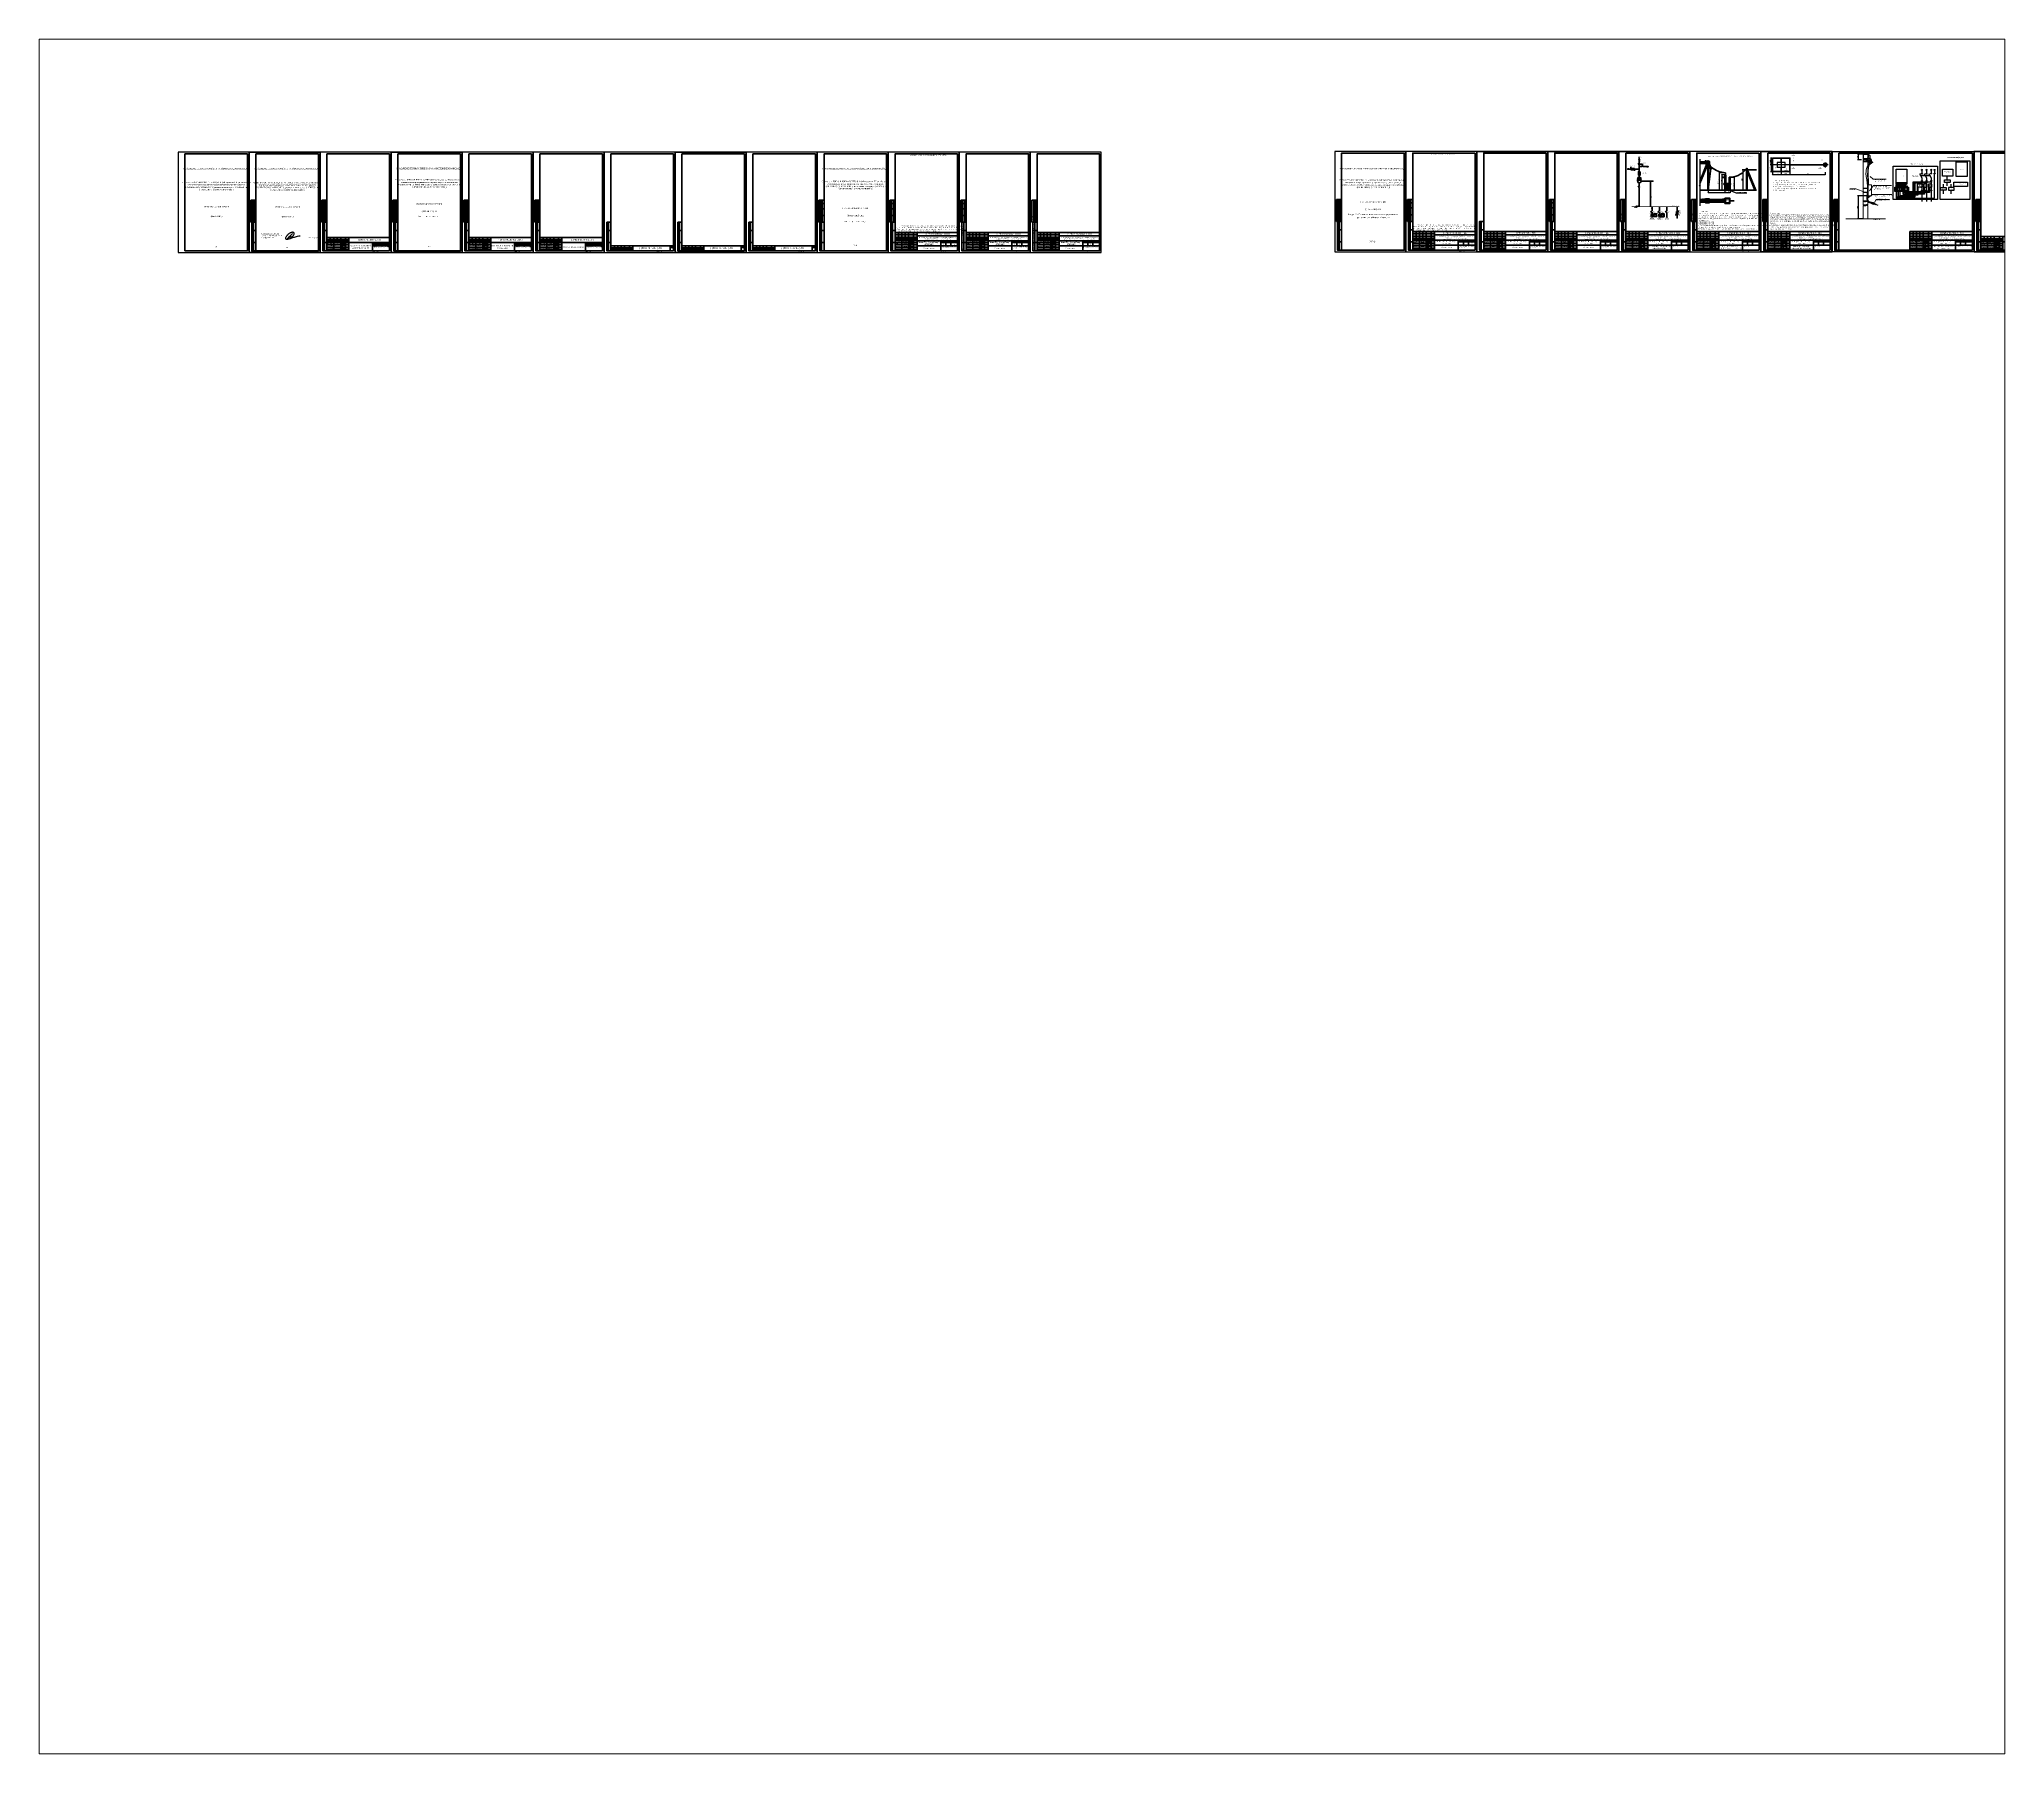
# Paper-space layout 'Лист1' of a CAD drawing. Header units: millimetres. Extents: x -29 to 286, y -40 to 235.
# The model-space entities are those that its viewports show. They can reach past a viewport. Long polylines and large blocks are cut down to what shows.
import ezdxf
from ezdxf import colors
from ezdxf.entities.mleader import LeaderData, LeaderLine
from ezdxf.enums import TextEntityAlignment as Align
from ezdxf.math import Vec2, Vec3

# ---------------------------------------------------------------- set-up
doc = ezdxf.new("R2010")
doc.units = ezdxf.units.MM
doc.set_wipeout_variables(frame=1)
for name, pattern in [('ACAD_ISO02W100', [15, 12, -3]), ('BORDER2', [0.875, 0.25, -0.125, 0.25, -0.125, 0, -0.125]), ('CENTER2', [28.575, 19.05, -3.175, 3.175, -3.175]), ('gost5', [7, 5, -2, 0])]:
    doc.linetypes.add(name, pattern=pattern)
for name, color, linetype in [('Невидимая', 6, 'gost5'), ('П', 7, 'Continuous'), ('тонкая', 4, 'Continuous'), ('Чертеж', 7, 'Continuous'), ('штриховка', 6, 'Continuous')]:
    doc.layers.add(name, color=color, linetype=linetype)
doc.layers.add('обводка', color=5, linetype='Continuous', lineweight=50)
doc.layers.add('Оси', color=3, linetype='CENTER2', lineweight=25)
doc.styles.add('ESKD1', font='', dxfattribs={"width": 1.2, "oblique": 15})
doc.styles.add('Simplex8', font='Times New Roman.ttf', dxfattribs={"height": 3.5})
doc.styles.get("Standard").update_dxf_attribs({"font": 'Arial.ttf'})
doc.styles.add('ГОСТ А накл', font='Times New Roman.ttf', dxfattribs={"width": 0.9})
doc.styles.add('стиль1', font='Times New Roman.ttf', dxfattribs={"width": 0.9})
doc.styles.add('стиль2', font='Times New Roman.ttf', dxfattribs={"width": 0.9, "height": 2.5})
doc.styles.get('ESKD1').set_extended_font_data('GOST type A')
doc.dimstyles.new('GENPLAN', dxfattribs={"dimtxt": 2.6, "dimasz": 4, "dimexe": 1.3, "dimexo": 1.5, "dimgap": 1.2, "dimtad": 1, "dimzin": 0, "dimtxsty": 'ESKD1', "dimtsz": 1, "dimcen": -2, "dimadec": 0, "dimazin": 0, "dimtfac": 0.75, "dimtix": 1, "dimtmove": 0, "dimatfit": 3, "dimfxl": 1, "dimtvp": 1.2, "dimarcsym": 0})
doc.dimstyles.new('ISO-25', dxfattribs={"dimtxt": 2.5, "dimasz": 2.5, "dimexe": 1.25, "dimexo": 0.625, "dimtad": 1, "dimtxsty": 'Standard', "dimcen": 2.5, "dimadec": 0, "dimazin": 0, "dimtfac": 1, "dimtmove": 0, "dimatfit": 3, "dimfxl": 1, "dimarcsym": 0})

# ---------------------------------------------------------------- blocks, each defined once
blk = doc.blocks.new('Штамп б')
at = {"lineweight": 70}
for points in [[(20, 0), (8, 0), (8, 85), (20, 85)], [(8, 60), (20, 60)], [(13, 0), (13, 85)], [(8, 25), (20, 25)]]:
    blk.add_lwpolyline(points, dxfattribs=at)
at = {"lineweight": 25, "style": 'Simplex8', "width": 0.9}
for s, p in [('Взам. инв. N', (12.1, 63.5)), ('Подпись и дата', (12.1, 31.3)), ('Инв. N подл.', (12.1, 3.8))]:
    blk.add_text(s, height=2.5, rotation=90, dxfattribs=at).set_placement(p)
blk = doc.blocks.new('A$C5B0935FB')
at = {"lineweight": 70}
for p, q in [((20, 65), (5, 65)), ((5, 0), (5, 65)), ((10, 55), (10, 65)), ((15, 0), (15, 65)), ((20, 0), (20, 65)), ((10, 0), (5, 0)), ((10, 40), (10, 55)), ((10, 55), (20, 55)), ((10, 20), (10, 40)), ((10, 40), (20, 40)), ((10, 0), (10, 20)), ((10, 20), (20, 20)), ((15, 0), (10, 0)), ((20, 0), (15, 0)), ((15, 0), (15, 0))]:
    blk.add_line(p, q, dxfattribs=at)
at = {"lineweight": 25, "style": 'стиль1', "width": 0.9}
blk.add_text('Согласовано', height=2.5, rotation=90, dxfattribs=at).set_placement((8.7, 2.4))
blk = doc.blocks.new('A$C7F1F469D')
at = {"color": 5, "lineweight": 25}
blk.add_spline([(-0.1, 1.8), (1.3, 2.9), (2.8, 4.3), (3.5, 5.3), (3.8, 5.6), (3.9, 5.8), (3.7, 5.8), (3.3, 5.7), (2.9, 5.4), (-1.1, 1.3), (-1.3, 1), (-1.5, 0.7), (-1.6, 0.3), (-1.5, 0.2), (-1, 0.5), (-0.4, 1), (0.3, 1.4), (1.1, 1.9), (1.7, 2), (1.6, 1.8), (1.3, 1.4), (0.6, 0.6), (0.2, 0.2), (0, 0), (0.2, 0), (0.8, 0.2), (1.4, 0.6), (2.2, 1), (2.3, 1), (1.9, 0.6), (1.3, 0), (0.6, -0.6), (0.1, -1.3), (-0.1, -1.7), (0.1, -1.6), (0.4, -1.4), (1.2, -0.6), (1.6, -0.2), (2.3, 0.3), (2.8, 0.7), (3.4, 1), (3.8, 1.2), (4.1, 1.4), (4.3, 1.4), (4.6, 1.5), (4.6, 1.4), (4.5, 1.2), (4.3, 0.9), (4.4, 0.8), (4.6, 0.9), (5.1, 1.3), (6.2, 2.2), (7.4, 3.2), (8.4, 4.2), (9.6, 5.3), (11, 6.7), (11.3, 7), (9.8, 5.5), (8.6, 4.3), (7.7, 3.3), (7.2, 2.7), (6.7, 2.1), (6.2, 1.4), (5.5, 0.6), (4.7, -0.3), (3.9, -1.3), (3.2, -1.9), (2.9, -2.3), (2.7, -2.6), (2.5, -2.6), (2.5, -2.3), (2.7, -1.9), (3.3, -1.1), (3.8, -0.5), (4.5, 0.1), (5.3, 0.8), (6, 1.3), (6.7, 1.8), (7.6, 2.2), (8.8, 2.9), (10, 3.4), (11.4, 3.8), (12.5, 4.2), (13.5, 4.6)], degree=3, dxfattribs=at)
blk = doc.blocks.new('Штамп фамилии')
at = {"layer": 'Чертеж', "color": 5, "lineweight": -2}
blk.add_lwpolyline([(47.6, 0.9), (47.6, 1), (47.7, 1.1), (47.8, 1.2), (47.8, 1.3), (47.8, 1.3), (47.8, 1.4), (47.8, 1.4), (47.8, 1.5), (47.8, 1.6), (47.8, 1.6), (47.7, 1.6), (47.7, 1.6), (47.6, 1.6), (47.6, 1.6), (47.5, 1.5), (47.5, 1.5), (47.4, 1.4), (47.3, 1.3), (45.4, -1.1), (44.5, -2.1), (43, -3.4), (41.3, -4.9), (41.2, -5), (41.1, -4.9), (41.1, -4.9), (41, -4.8), (40.9, -4.7), (40.9, -4.6), (40.9, -4.4), (40.9, -4.3), (40.9, -4.1), (40.9, -3.9), (41, -3.8), (41, -3.6), (41.1, -3.4), (41.4, -3.1), (41.6, -2.8), (42.2, -2.2), (42.6, -1.8), (43, -1.5), (43.6, -1.1), (44.2, -0.8), (44.9, -0.4), (44.9, -0.4), (44.9, -0.5), (44.9, -0.5), (44.9, -0.9), (45, -1), (45, -1.1), (45.1, -1.1), (45.2, -1.2), (45.4, -1.2), (45.5, -1.2), (46.4, -1.2), (46.5, -1.1), (46.5, -1), (46.6, -1.1), (46.6, -1.1), (46.6, -1.1), (46.5, -1.2), (46.5, -1.2), (46.5, -1.2), (46.4, -1.3), (46, -1.6), (46, -1.7), (46, -1.7), (46, -1.8), (46, -1.8), (46.1, -1.8), (46.3, -1.8), (46.7, -1.8), (46.8, -1.8), (46.9, -1.8), (47.1, -1.7), (48.6, -1.1), (48.7, -1), (48.9, -0.9), (49.1, -0.8), (49.2, -0.7), (49.3, -0.7)], dxfattribs=at)
at = {"layer": 'Чертеж', "color": 67, "lineweight": -2, "true_color": 0x727430}
for p in [(40.8, -8.5), (40.8, -18.6)]:
    blk.add_blockref('A$C7F1F469D', p, dxfattribs=at)
at = {"color": 7, "char_height": 2.5, "attachment_point": 4, "style": 'стиль1'}
for s, insert, width in [(' Разработал', (-1.9, -1.7), 17), (' Проверил', (-1.9, -6.7), 17), (' Н.контроль', (-1.9, -16.7), 17), ('Хаустов', (18.9, -1.8), 20), (' Суринов', (18.1, -6.7), 20), (' Суринов', (18.1, -16.7), 20)]:
    blk.add_mtext(s, dxfattribs=dict(at, insert=insert, width=width))
blk = doc.blocks.new('A$C31D65421')
blk.add_blockref('Штамп фамилии', (2.2, 18.4))
blk = doc.blocks.new('А4 в')
at = {"lineweight": 70}
for p, q in [((1349668.9, 432649.8), (1349668.9, 432362.8)), ((1349853.9, 432649.8), (1349668.9, 432649.8)), ((1349853.9, 432362.8), (1349853.9, 432649.8)), ((1349853.9, 432417.8), (1349668.9, 432417.8)), ((1349668.9, 432417.8), (1349668.9, 432362.8)), ((1349668.9, 432362.8), (1349853.9, 432362.8))]:
    blk.add_line(p, q, dxfattribs=at)
at = {"lineweight": 30}
for points in [[(1349668.9, 432412.8), (1349733.9, 432412.8)], [(1349668.9, 432407.8), (1349733.9, 432407.8)], [(1349668.9, 432402.8), (1349733.9, 432402.8)], [(1349668.9, 432387.8), (1349733.9, 432387.8)], [(1349668.9, 432382.8), (1349733.9, 432382.8)], [(1349668.9, 432377.8), (1349733.9, 432377.8)], [(1349668.9, 432372.8), (1349733.9, 432372.8)], [(1349668.9, 432367.8), (1349733.9, 432367.8)]]:
    blk.add_lwpolyline(points, dxfattribs=at)
at = {"lineweight": 70}
for points in [[(1349678.9, 432417.8), (1349678.9, 432392.8)], [(1349688.9, 432417.8), (1349688.9, 432362.8)], [(1349698.9, 432417.8), (1349698.9, 432392.8)], [(1349708.9, 432417.8), (1349708.9, 432362.8)], [(1349723.9, 432417.8), (1349723.9, 432362.8)], [(1349733.9, 432417.8), (1349733.9, 432362.8)], [(1349733.9, 432407.8), (1349853.9, 432407.8)], [(1349668.9, 432397.8), (1349733.9, 432397.8)], [(1349668.9, 432392.8), (1349853.9, 432392.8)], [(1349733.9, 432377.8), (1349853.9, 432377.8)], [(1349803.9, 432392.8), (1349803.9, 432362.8)], [(1349803.9, 432387.8), (1349853.9, 432387.8)], [(1349818.9, 432392.8), (1349818.9, 432377.8)], [(1349833.9, 432392.8), (1349833.9, 432377.8)]]:
    blk.add_lwpolyline(points, dxfattribs=at)
at = {"layer": 'П', "lineweight": 70}
blk.add_lwpolyline([(1349648.9, 432357.8), (1349858.9, 432357.8), (1349858.9, 432654.8), (1349648.9, 432654.8)], close=True, dxfattribs=at)
for name, p in [('A$C5B0935FB', (1349648.9, 432447.8)), ('Штамп фамилии', (1349670.7, 432391.2))]:
    blk.add_blockref(name, p)
at = {"lineweight": 25}
blk.add_blockref('Штамп б', (1349648.9, 432362.8), dxfattribs=at)
at = {"lineweight": 25, "style": 'стиль1', "width": 0.9}
for s, p in [('Изм', (1349670.9, 432393.8)), ('Кол.уч.', (1349678.9, 432393.8)), ('Лист', (1349690.5, 432393.8)), ('Nдок.', (1349699.9, 432393.7)), ('Подпись', (1349710.2, 432393.8)), ('Дата', (1349725.5, 432393.8)), ('Формат А4', (1349804.1, 432359.3))]:
    blk.add_text(s, height=2.5, dxfattribs=at).set_placement(p)
at = {"linetype": 'Continuous', "lineweight": 25, "style": 'стиль2', "width": 0.9}
for s, height, p in [('Стадия', 2.5, (1349811.4, 432390.3)), ('П', 3, (1349811.7, 432382.8)), ('Лист', 2.5, (1349826.4, 432390.3)), ('Листов', 2.5, (1349843.9, 432390.3))]:
    blk.add_text(s, height=height, dxfattribs=at).set_placement(p, align=Align.MIDDLE_CENTER)
at = {"layer": 'Чертеж', "lineweight": 25, "attachment_point": 5, "style": 'стиль2'}
for s, insert, char_height, width in [('Филиал ПАО "Россети Центр" - "Липецкэнерго"', (1349768.9, 432385.3), 3, 70), ('\\pxql;{\\fTimes New Roman|b0|i0|c204|p16;\\H0.8x;УПРАВЛЕНИЕ ТЕХНОЛОГИЧЕСКОГО РАЗВИТИЯ И ЦИФРОВИЗАЦИИ}', (1349832, 432374.1), 1.8, 54.196)]:
    blk.add_mtext(s, dxfattribs=dict(at, insert=insert, char_height=char_height, width=width))
blk = doc.blocks.new('*D39')
at = {"color": 0, "lineweight": -2, "transparency": 16777216}
for p, q in [((6950.4, 3790.9), (6952.4, 3792.9)), ((6951.4, 3797.4), (6951.4, 3790.6)), ((6951.4, 3791.9), (7001.4, 3791.9)), ((7000.4, 3790.9), (7002.4, 3792.9)), ((7001.4, 3797.4), (7001.4, 3790.6))]:
    blk.add_line(p, q, dxfattribs=at)
at = {"layer": 'Defpoints', "color": 0, "transparency": 16777216}
for p in [(6951.4, 3798.9), (7001.4, 3798.9), (7001.4, 3791.9)]:
    blk.add_point(p, dxfattribs=at)
at = {"color": 0, "transparency": 16777216, "insert": (6976.4, 3794.4), "char_height": 2.6, "attachment_point": 5, "style": 'стиль1'}
blk.add_mtext('5000', dxfattribs=at)
blk = doc.blocks.new('*D40')
at = {"color": 0, "lineweight": -2, "transparency": 16777216}
for p, q in [((7000.4, 3790.9), (7002.4, 3792.9)), ((7001.4, 3797.4), (7001.4, 3790.6)), ((7001.4, 3791.9), (7016.4, 3791.9)), ((7015.4, 3790.9), (7017.4, 3792.9)), ((7016.4, 3797.4), (7016.4, 3790.6))]:
    blk.add_line(p, q, dxfattribs=at)
at = {"layer": 'Defpoints', "color": 0, "transparency": 16777216}
for p in [(7001.4, 3798.9), (7016.4, 3798.9), (7016.4, 3791.9)]:
    blk.add_point(p, dxfattribs=at)
at = {"color": 0, "transparency": 16777216, "insert": (7009.2, 3794.4), "char_height": 2.6, "attachment_point": 5, "style": 'стиль1'}
blk.add_mtext('2100', dxfattribs=at)
blk = doc.blocks.new('*D41')
at = {"color": 0, "lineweight": -2, "transparency": 16777216}
for p, q in [((7001, 3849.7), (6982.8, 3849.7)), ((6985.1, 3848.7), (6983.1, 3850.7)), ((6984.1, 3849.7), (6984.1, 3798.9)), ((7001, 3798.9), (6982.8, 3798.9)), ((6985.1, 3797.9), (6983.1, 3799.9))]:
    blk.add_line(p, q, dxfattribs=at)
at = {"layer": 'Defpoints', "color": 0, "transparency": 16777216}
for p in [(7002.5, 3849.7), (6984.1, 3798.9), (7002.5, 3798.9)]:
    blk.add_point(p, dxfattribs=at)
at = {"color": 0, "transparency": 16777216, "insert": (6981.6, 3824.3), "char_height": 2.6, "attachment_point": 5, "rotation": 90, "style": 'стиль1'}
blk.add_mtext('5100 max', dxfattribs=at)
blk = doc.blocks.new('*D42')
at = {"color": 0, "lineweight": -2, "transparency": 16777216}
for p, q in [((7001, 3843.7), (6991.2, 3843.7)), ((6993.5, 3842.7), (6991.5, 3844.7)), ((6992.5, 3843.7), (6992.5, 3798.9)), ((7001, 3798.9), (6991.2, 3798.9)), ((6993.5, 3797.9), (6991.5, 3799.9))]:
    blk.add_line(p, q, dxfattribs=at)
at = {"layer": 'Defpoints', "color": 0, "transparency": 16777216}
for p in [(7002.5, 3843.7), (6992.5, 3798.9), (7002.5, 3798.9)]:
    blk.add_point(p, dxfattribs=at)
at = {"color": 0, "transparency": 16777216, "insert": (6989.9, 3821.3), "char_height": 2.6, "attachment_point": 5, "rotation": 90, "style": 'стиль1'}
blk.add_mtext('4500 min', dxfattribs=at)
blk = doc.blocks.new('*D43')
at = {"color": 0, "lineweight": -2, "transparency": 16777216}
for p, q in [((7016.9, 3837), (7029.8, 3837)), ((7029.5, 3836), (7027.5, 3838)), ((7028.5, 3837), (7028.5, 3798.9)), ((7016.9, 3798.9), (7029.8, 3798.9)), ((7029.5, 3797.9), (7027.5, 3799.9))]:
    blk.add_line(p, q, dxfattribs=at)
at = {"layer": 'Defpoints', "color": 0, "transparency": 16777216}
for p in [(7015.4, 3837), (7015.4, 3798.9), (7028.5, 3798.9)]:
    blk.add_point(p, dxfattribs=at)
at = {"color": 0, "transparency": 16777216, "insert": (7026, 3815.7), "char_height": 2.6, "attachment_point": 5, "rotation": 90, "style": 'стиль1'}
blk.add_mtext('3850 max', dxfattribs=at)
blk = doc.blocks.new('*D44')
at = {"color": 0, "lineweight": -2, "transparency": 16777216}
for p, q in [((7060.9, 3858.9), (7052.5, 3858.9)), ((7054.8, 3857.9), (7052.8, 3859.9)), ((7053.8, 3858.9), (7053.8, 3798.9)), ((7060.9, 3798.9), (7052.5, 3798.9)), ((7054.8, 3797.9), (7052.8, 3799.9))]:
    blk.add_line(p, q, dxfattribs=at)
at = {"layer": 'Defpoints', "color": 0, "transparency": 16777216}
for p in [(7062.4, 3858.9), (7053.8, 3798.9), (7062.4, 3798.9)]:
    blk.add_point(p, dxfattribs=at)
at = {"color": 0, "transparency": 16777216, "insert": (7051.2, 3828.9), "char_height": 2.6, "attachment_point": 5, "rotation": 90, "style": 'стиль1'}
blk.add_mtext('7000', dxfattribs=at)
blk = doc.blocks.new('*D57')
at = {"color": 0, "lineweight": -2, "transparency": 16777216}
for p, q in [((7138.7, 3892.7), (7136.7, 3894.7)), ((7140.1, 3893.7), (7136.4, 3893.7)), ((7140.1, 3873.7), (7136.4, 3873.7)), ((7138.7, 3872.7), (7136.7, 3874.7)), ((7137.7, 3873.7), (7137.7, 3893.7))]:
    blk.add_line(p, q, dxfattribs=at)
at = {"layer": 'Defpoints', "color": 0, "transparency": 16777216}
for p in [(7137.7, 3893.7), (7141.6, 3893.7), (7141.6, 3873.7)]:
    blk.add_point(p, dxfattribs=at)
at = {"color": 0, "transparency": 16777216, "insert": (7135.2, 3883.7), "char_height": 2.6, "attachment_point": 5, "rotation": 90, "style": 'ESKD1'}
blk.add_mtext('2000', dxfattribs=at)
blk = doc.blocks.new('*D58')
at = {"color": 0, "lineweight": -2, "transparency": 16777216}
for p, q in [((7140.1, 3873.7), (7136.4, 3873.7)), ((7140.1, 3853.2), (7136.4, 3853.2)), ((7138.7, 3872.7), (7136.7, 3874.7)), ((7138.7, 3852.2), (7136.7, 3854.2)), ((7137.7, 3873.7), (7137.7, 3853.2))]:
    blk.add_line(p, q, dxfattribs=at)
at = {"layer": 'Defpoints', "color": 0, "transparency": 16777216}
for p in [(7137.7, 3853.2), (7141.6, 3873.7), (7141.6, 3853.2)]:
    blk.add_point(p, dxfattribs=at)
at = {"color": 0, "transparency": 16777216, "insert": (7135.2, 3863.5), "char_height": 2.6, "attachment_point": 5, "rotation": 90, "style": 'ESKD1'}
blk.add_mtext('2000', dxfattribs=at)
blk = doc.blocks.new('*D59')
at = {"color": 0, "lineweight": -2, "transparency": 16777216}
for p, q in [((7140.6, 3844.2), (7142.6, 3846.2)), ((7141.6, 3852.2), (7141.6, 3843.9)), ((7141.6, 3845.2), (7167.6, 3845.2)), ((7166.6, 3844.2), (7168.6, 3846.2)), ((7167.6, 3852.2), (7167.6, 3843.9))]:
    blk.add_line(p, q, dxfattribs=at)
at = {"layer": 'Defpoints', "color": 0, "transparency": 16777216}
for p in [(7141.6, 3853.7), (7167.6, 3853.7), (7167.6, 3845.2)]:
    blk.add_point(p, dxfattribs=at)
at = {"color": 0, "transparency": 16777216, "insert": (7154.6, 3847.7), "char_height": 2.6, "attachment_point": 5, "style": 'ESKD1'}
blk.add_mtext('2600', dxfattribs=at)
blk = doc.blocks.new('*D60')
at = {"color": 0, "lineweight": -2, "transparency": 16777216}
for p, q in [((7166.6, 3844.2), (7168.6, 3846.2)), ((7167.6, 3852.2), (7167.6, 3843.9)), ((7167.6, 3845.2), (7193.6, 3845.2)), ((7192.6, 3844.2), (7194.6, 3846.2)), ((7193.6, 3852.2), (7193.6, 3843.9))]:
    blk.add_line(p, q, dxfattribs=at)
at = {"layer": 'Defpoints', "color": 0, "transparency": 16777216}
for p in [(7167.6, 3853.7), (7193.6, 3853.7), (7193.6, 3845.2)]:
    blk.add_point(p, dxfattribs=at)
at = {"color": 0, "transparency": 16777216, "insert": (7180.6, 3847.7), "char_height": 2.6, "attachment_point": 5, "style": 'ESKD1'}
blk.add_mtext('2600', dxfattribs=at)
blk = doc.blocks.new('*D61')
at = {"color": 0, "lineweight": -2, "transparency": 16777216}
for p, q in [((7192.6, 3844.2), (7194.6, 3846.2)), ((7193.6, 3852.2), (7193.6, 3843.9)), ((7193.6, 3845.2), (7298.1, 3845.2)), ((7297.1, 3844.2), (7299.1, 3846.2)), ((7298.1, 3852.2), (7298.1, 3843.9))]:
    blk.add_line(p, q, dxfattribs=at)
at = {"layer": 'Defpoints', "color": 0, "transparency": 16777216}
for p in [(7193.6, 3853.7), (7298.1, 3853.7), (7298.1, 3845.2)]:
    blk.add_point(p, dxfattribs=at)
at = {"color": 0, "transparency": 16777216, "insert": (7245.8, 3847.7), "char_height": 2.6, "attachment_point": 5, "style": 'ESKD1'}
blk.add_mtext('5000', dxfattribs=at)
blk = doc.blocks.new('А3 бол')
at = {"layer": 'П'}
blk.add_lwpolyline([(-420, 297), (0, 297), (0, 0), (-420, 0)], close=True, dxfattribs=at)
at = {"layer": 'Чертеж', "lineweight": 50}
for p, q in [((-5, 292), (-400, 292)), ((-400, 292), (-400, 5)), ((-5, 5), (-400, 5))]:
    blk.add_line(p, q, dxfattribs=at)
at = {"layer": 'Чертеж', "lineweight": 70}
for p, q in [((-5, 5), (-5, 292)), ((-5, 60), (-190, 60)), ((-190, 60), (-190, 5))]:
    blk.add_line(p, q, dxfattribs=at)
for points in [[(-180, 60), (-180, 35)], [(-170, 60), (-170, 5)], [(-160, 60), (-160, 35)], [(-150, 60), (-150, 5)], [(-135, 60), (-135, 5)], [(-125, 60), (-125, 5)], [(-190, 40), (-125, 40)], [(-190, 35), (-5, 35)], [(-190, 5), (-5, 5)], [(-125, 50), (-5, 50)], [(-125, 20), (-5, 20)], [(-55, 35), (-55, 5)], [(-55, 30), (-5, 30)], [(-40, 35), (-40, 20)], [(-25, 35), (-25, 20)]]:
    blk.add_lwpolyline(points, dxfattribs=at)
at = {"layer": 'Чертеж', "lineweight": 30}
for points in [[(-190, 55), (-125, 55)], [(-190, 50), (-125, 50)], [(-190, 45), (-125, 45)], [(-190, 30), (-125, 30)], [(-190, 25), (-125, 25)], [(-190, 20), (-125, 20)], [(-190, 15), (-125, 15)], [(-190, 10), (-125, 10)]]:
    blk.add_lwpolyline(points, dxfattribs=at)
at = {"layer": 'Чертеж'}
blk.add_blockref('A$C5B0935FB', (-420, 90), dxfattribs=at)
at = {"layer": 'Чертеж', "lineweight": 25}
blk.add_blockref('Штамп б', (-420, 5), dxfattribs=at)
at = {"layer": 'Чертеж', "lineweight": 25, "style": 'стиль1', "width": 0.9}
for s, height, p in [('Изм.', 2.5, (-188.1, 36)), ('Кол.уч.', 2.3, (-179.8, 36)), ('Лист', 2.5, (-169.1, 36)), ('Nдок.', 2.5, (-159, 35.9)), ('Подпись', 2.5, (-148.7, 36.1)), ('Дата', 2.5, (-133.9, 36.1)), ('Формат А3', 2.5, (-54.7, 1.5)), ('Стадия', 2.5, (-53, 31.4)), ('П', 3, (-48.9, 23.3)), ('Лист', 2.5, (-36.4, 31.4)), ('Листов', 2.5, (-20.5, 31.4))]:
    blk.add_text(s, height=height, dxfattribs=at).set_placement(p)
at = {"layer": 'Чертеж', "lineweight": 25, "attachment_point": 5, "style": 'стиль2'}
for s, insert, char_height, width in [('Филиал ПАО "Россети Центр" - "Липецкэнерго"', (-90, 27.5), 3, 70), ('\\pxql;{\\fTimes New Roman|b0|i0|c204|p16;\\H0.8x;\\W0.9;УПРАВЛЕНИЕ ТЕХНОЛОГИЧЕСКОГО РАЗВИТИЯ И ЦИФРОВИЗАЦИИ}', (-26.9, 15.9), 1.8, 54.196)]:
    blk.add_mtext(s, dxfattribs=dict(at, insert=insert, char_height=char_height, width=width))
blk = doc.blocks.new('*D64')
at = {"color": 0, "lineweight": -2, "transparency": 16777216}
for p, q in [((7409.5, 3905.4), (7393.7, 3905.4)), ((7395, 3902.9), (7395, 3890.8)), ((7405, 3888.3), (7393.7, 3888.3))]:
    blk.add_line(p, q, dxfattribs=at)
at = {"color": 0, "transparency": 16777216}
for points in [[(7394.5, 3902.9), (7395.4, 3902.9), (7395, 3905.4)], [(7394.5, 3890.8), (7395.4, 3890.8), (7395, 3888.3)]]:
    blk.add_solid(points, dxfattribs=at)
at = {"layer": 'Defpoints', "color": 0, "transparency": 16777216}
for p in [(7410.1, 3905.4), (7395, 3888.3), (7405.6, 3888.3)]:
    blk.add_point(p, dxfattribs=at)
at = {"color": 0, "transparency": 16777216, "insert": (7393.1, 3896.8), "char_height": 2.5, "attachment_point": 5, "rotation": 90}
blk.add_mtext('{\\fTimes New Roman|b0|i0|c204|p18;200}', dxfattribs=at)
blk = doc.blocks.new('A$C0333526B')
at = {"layer": 'обводка', "color": 0, "lineweight": 15, "ltscale": 0.5}
for p, q in [((-64, 49), (-89, -1)), ((-51, 41), (-73, -7)), ((-64, 49), (-51, 41)), ((-34, 26), (-41, 12)), ((-41, 12), (-41, -10)), ((-26, 26), (-34, 26)), ((14, 69), (-26, 26)), ((-26, 26), (-26, -28)), ((25, 69), (14, 69)), ((25, -76), (25, 74)), ((25, 74), (34, 74)), ((29, 74), (29, -76)), ((34, 74), (34, -76)), ((-26, -28), (15, -71)), ((15, -71), (25, -71)), ((34, -76), (25, -76))]:
    blk.add_line(p, q, dxfattribs=at)
for points in [[(9, 49), (14, 49), (14, 23), (9, 23)], [(9, -25), (14, -25), (14, -50), (9, -50)]]:
    blk.add_lwpolyline(points, close=True, dxfattribs=at)
blk.add_circle((-6, -30), 4.32, dxfattribs=at)
for centre, radius, start, end in [((-58, -10), 32.5, 163.5869, 349.94108), ((-57, -10), 16.2, 170.66335, 359.9816)]:
    blk.add_arc(centre, radius, start, end, dxfattribs=at)
blk = doc.blocks.new('A$C1167016C')
at = {"layer": 'штриховка', "lineweight": 15, "ltscale": 0.5}
h = blk.add_hatch(dxfattribs=at)
h.set_pattern_fill('LINE', color=256, scale=0.007737, angle=95, style=0)
h.set_pattern_definition([(95, (67.978994, -42.291913), (-0.024471076, -0.002140942), [])])
h.paths.add_polyline_path([(-5.1, -7.3), (-5.2, -7.3, 0.00417), (-5.2, -7.3), (-5.2, -7.4), (-5.1, -7.4, 0.176327), (-5.1, -7.4, 0.151547)])
h.paths.add_polyline_path([(-5.2, -7.3, 0.409337), (-5.2, -7.3), (-5.2, -7.4)])
h.paths.add_polyline_path([(-5.2, -7.3, 0.176327), (-5.3, -7.4, 0.217324), (-5.2, -7.4), (-5.2, -7.4)])
h.paths.add_polyline_path([(-5.2, -7.4), (-5.2, -7.4, 0.419107), (-5.1, -7.4)])
h.paths.add_polyline_path([(-3, -6.9), (-3.1, -7), (-3, -7, 0.179056), (-3, -7, 0.221695)])
h.paths.add_polyline_path([(-3, -6.9, 0.41922), (-3.1, -6.9), (-3.1, -7)])
h.paths.add_polyline_path([(-3.1, -6.9, 0.171932), (-3.1, -7, 0.151547), (-3.1, -7), (-3.1, -7), (-3.1, -7)])
h.paths.add_polyline_path([(-3.1, -7), (-3.1, -7, 0.411118), (-3, -7)])
at = {"color": 7, "linetype": 'Continuous', "lineweight": 15}
for p, q in [((-6.9, 2.2), (-7.2, 2.2)), ((-6, 1.6), (-6.7, 2)), ((-6.7, 1.9), (-6.7, 1.7)), ((-6.2, 1.6), (-6.7, 1.9)), ((-6.7, 1.6), (-6.7, 0.1)), ((-6.7, 1.6), (-6.2, 1.6)), ((-6.7, -0.2), (-6.7, 0.1)), ((-6.7, 0.1), (-5.9, 0.1)), ((-5.9, 1.6), (-6, 1.6)), ((-6, 1.6), (-6, 1.6)), ((-5.9, 0.1), (-5.9, -0.5)), ((-5.8, -0.5), (-5.8, 0.1)), ((-10.9, -7.2), (-11, -7.2)), ((-10.9, -7.2), (-10.9, -7.2)), ((-10.9, -7.2), (-10.9, -7.2)), ((-10.5, -7), (-10.5, -7)), ((-10.5, -7), (-10.5, -7)), ((-10.5, -7), (-10.5, -7)), ((-10.4, -6.9), (-10.3, -6.8)), ((-10.4, -6.9), (-10.4, -6.9)), ((-10.4, -7), (-10.3, -7)), ((-10.3, -8.4), (-10.4, -8.3)), ((-10.2, -6.6), (-10.3, -6.7)), ((-10.3, -6.7), (-10.2, -7.1)), ((-10.2, -7), (-10.3, -7)), ((-9.2, -6), (-10.2, -6)), ((-10.2, -7.1), (-10.1, -7.1)), ((-9.1, -3.7), (-10, -4.5)), ((-8.8, -3.2), (-9.6, -3.6)), ((-8.8, -3.2), (-9.6, -3.6)), ((-9.6, -4.3), (-9.1, -3.7)), ((-9.6, -8.7), (-8.5, -9.3)), ((-9.3, -9), (-9.2, -9.1)), ((-9.2, -9.1), (-8.1, -9.5)), ((-9.1, -3.7), (-8, -2.4)), ((-7, -3.7), (-9.1, -3.7)), ((-8.5, -6.8), (-8.6, -6.9)), ((-8.5, -6.8), (-8.5, -6.8)), ((-8.4, -2.9), (-8.4, -2.9)), ((-8.3, -7.3), (-8.3, -7.3)), ((-8.2, -9.4), (-8.1, -9.5)), ((-7.7, -2), (-7.8, -2.1)), ((-7.7, -2.1), (-7.1, -2)), ((-7.7, -9.6), (-5.2, -10.5)), ((-7.4, -1.5), (-7.5, -1.6)), ((-7.4, -1.5), (-7.1, -1.5)), ((-7.2, -0.2), (-7.2, -0.4)), ((-6.9, -0.7), (-7.2, -0.7)), ((-7.1, -9.8), (-7.2, -9.9)), ((-7.2, -10.1), (-6.4, -10.7)), ((-7, -3.7), (-7, -3.7)), ((-7, -3.8), (-7, -3.8)), ((-6.9, -1.2), (-6.9, -1.2)), ((-6.9, -1.2), (-6.9, -1.2)), ((-6.7, -0.2), (-6.7, -0.2)), ((-6.4, -3.5), (-6.7, -3.4)), ((-6.7, -3.5), (-6.4, -3.5)), ((-6.5, -3.1), (-6.5, -3.2)), ((-6.5, -3.2), (-6.5, -3.1)), ((-6.3, -10.7), (-6.1, -10.5)), ((-6.1, -3), (-6.2, -3.6)), ((-6, -2.2), (-6.1, -2.2)), ((-6.1, -2.3), (-6.1, -2.3)), ((-6.1, -3.6), (-6, -3)), ((-6.1, -3.7), (-5.9, -3.8)), ((-6.1, -3.7), (-6.1, -3.7)), ((-6, -3), (-5.4, -2.7)), ((-5.4, -2.7), (-6, -2.9)), ((-5.9, -1.7), (-5.9, -1.7)), ((-5.9, -3.8), (-5.9, -3.8)), ((-5.9, -10.2), (-5.9, -10.3)), ((-4.1, -7.5), (-5.7, -8.2)), ((-5.7, -8.2), (-4.1, -7.6)), ((-4, -7.7), (-5.7, -8.4)), ((-5.5, -10.4), (-5.7, -10.4)), ((-5.4, -8.9), (-3.8, -8.2)), ((-3.8, -8.3), (-5.4, -9)), ((-3.5, -8.7), (-5.3, -9.5)), ((-5.1, -10.5), (-3.4, -8.7)), ((-5.1, -10.4), (-5.1, -10.5)), ((-4.1, -7.5), (-4.1, -7.6)), ((-4.1, -7.6), (-4, -7.7)), ((-3.8, -7.7), (-3.8, -7.8)), ((-3.5, -8.7), (-3.6, -8.4)), ((-3.5, -8.4), (-3.5, -8.4)), ((-3.5, -8.4), (-3.5, -8.4)), ((-3.5, -8.4), (-3.5, -8.4)), ((-3.5, -8.4), (-3.4, -8.7)), ((-1.6, -6.5), (-3.2, -5.6)), ((-3.2, -5.7), (-1.6, -6.6)), ((-2.7, -1.7), (-3, -2.1)), ((-2.9, -2.3), (-2.8, -2.3)), ((-1.3, -5.9), (-2.9, -4.2)), ((-2.9, -4.3), (-1.4, -5.9)), ((-2.8, -2.3), (-2.5, -1.9)), ((-2.5, -1.5), (-2.7, -1.7)), ((-2.5, -1.9), (-2.7, -1.7)), ((-2.2, -3.5), (-2.7, -4.1)), ((-2.6, -2.5), (-2.6, -2.6)), ((-2.5, -1.9), (-2.3, -1.7)), ((-2.5, -1.9), (-1.5, -2.8)), ((-2.5, -2.8), (-2.5, -2.8)), ((-2.5, -2.8), (-2.4, -2.9)), ((-2.3, -1.7), (-2.3, -1.6)), ((-2.3, -1.7), (-2.3, -1.7)), ((-2.2, -3.3), (-2.2, -3.3)), ((-1.8, -2.5), (-1.5, -2.8)), ((-1.6, -6.5), (-1.6, -6.6)), ((-0.7, -3.5), (-1.5, -2.8)), ((-1.5, -2.8), (-1.5, -2.8)), ((-0.7, -3.5), (-1.5, -2.8)), ((-1.3, -6.2), (-1.5, -6.5)), ((-1.5, -6.5), (-1.3, -6.2)), ((-1.5, -6.5), (-1.5, -6.5)), ((-1.4, -5.2), (-0.8, -4.6)), ((-1.3, -6.2), (-1.3, -6.2)), ((-0.7, -3.5), (-0.7, -3.5)), ((0, -4.1), (-0.7, -3.5)), ((0.9, -4.8), (-0.7, -3.5)), ((-0.3, -4.7), (-0.3, -4.8)), ((-0.3, -4.8), (-0.2, -4.8)), ((-0.1, -4.8), (-0.1, -4.8)), ((0.5, -5.2), (0.5, -5.2)), ((0.6, -5.2), (0.9, -4.8)), ((0.6, -5.2), (1, -4.9)), ((0.9, -4.8), (1.1, -4.6)), ((1, -4.9), (0.9, -4.8)), ((1, -4.9), (1.2, -4.6))]:
    blk.add_line(p, q, dxfattribs=at)
at = {"color": 8, "linetype": 'Continuous', "lineweight": 15}
for p, q in [((-6.9, -0.1), (-6.9, 2.2)), ((-5.9, 0.1), (-5.9, 1.6)), ((-10.9, -7.2), (-10.9, -7.2)), ((-10.8, -7.2), (-10.9, -7.2)), ((-10.5, -7), (-10.3, -6.8)), ((-10.2, -6.9), (-10.5, -7)), ((-10.4, -6.8), (-10.3, -6.8)), ((-10.2, -7), (-10.3, -7.1)), ((-9.2, -3.8), (-10, -4.5)), ((-9.7, -8.1), (-9.7, -8.1)), ((-9.6, -8.6), (-8.8, -9.1)), ((-9.2, -9), (-8.4, -9.3)), ((-7.7, -10.9), (-7.1, -11.4)), ((-7.3, -9.7), (-5.1, -10.4)), ((-6.5, -3.2), (-6.4, -3)), ((-5.8, -1), (-5.8, -1)), ((-5.8, -10.4), (-5.6, -10.3)), ((-5.8, -10.3), (-5.8, -10.3)), ((-3, -2.1), (-2.9, -2.2)), ((-2.7, -4.1), (-1.4, -5.2)), ((0.6, -5.2), (0.6, -5.2))]:
    blk.add_line(p, q, dxfattribs=at)
at = {"lineweight": 15, "ltscale": 0.5}
for p, q in [((-7.1, -10.1), (-7.7, -10.9)), ((-7.1, -10.2), (-7.7, -10.9)), ((-6.6, -10.6), (-7.2, -11.3)), ((-6.5, -10.6), (-7.1, -11.4)), ((-3.8, -6.2), (-5.2, -7.8)), ((-3.7, -6.2), (-5.1, -7.8)), ((-3.2, -6.5), (-4, -7.5)), ((-3.1, -6.6), (-3.9, -7.5))]:
    blk.add_line(p, q, dxfattribs=at)
at = {"color": 0, "linetype": 'Continuous', "lineweight": 15}
for p, q in [((-6.7, -8.3), (-6.7, -8.4)), ((-6.2, -8.4), (-6.3, -8.4)), ((-5.7, -8.4), (-5.7, -8.2)), ((-5.7, -8.2), (-5.7, -8.2)), ((-3.5, -5.4), (-3.5, -5.4)), ((-3.2, -5.7), (-3.2, -5.6)), ((-2.9, -6.1), (-2.8, -5.9)), ((-2.9, -6.1), (-2.7, -6.2)), ((-2.7, -6.2), (-2.6, -6))]:
    blk.add_line(p, q, dxfattribs=at)
at = {"color": 0, "lineweight": 15, "ltscale": 0.5}
for p, q in [((-5.2, -7.9), (-5.4, -8.1)), ((-5.2, -7.9), (-5.3, -8)), ((-3.6, -5.9), (-3.7, -6.1)), ((-3.5, -5.9), (-3.7, -6.1)), ((-3.4, -5.6), (-3.5, -5.8)), ((-3.3, -5.6), (-3.4, -5.6)), ((-3.3, -5.7), (-3.4, -5.8)), ((-3.3, -5.6), (-3.3, -5.7)), ((-2.9, -6.3), (-3.1, -6.5)), ((-2.9, -6.3), (-3, -6.5)), ((-2.8, -6.1), (-2.9, -6.2)), ((-2.8, -6.1), (-2.8, -6.2))]:
    blk.add_line(p, q, dxfattribs=at)
at = {"color": 7, "linetype": 'Continuous', "lineweight": 15, "flags": 128}
for points in [[(-6.8, 0.2), (-6.8, 0.2), (-6.8, 0.1), (-6.7, 0.1), (-6.7, 0.1), (-6.7, 0.1), (-6.7, 0.1), (-6.7, 0.1), (-6.7, 0.1)], [(-5.9, 0.1), (-5.8, 0.1), (-5.8, 0.1), (-5.8, 0.1), (-5.8, 0.1), (-5.8, 0.1), (-5.8, 0.1), (-5.8, 0.1), (-5.8, 0.1)], [(-6.2, -3.6), (-6.2, -3.6), (-6.2, -3.6), (-6.2, -3.6), (-6.1, -3.6), (-6.1, -3.6), (-6.1, -3.6), (-6.1, -3.6), (-6.1, -3.6)], [(-6.1, -3), (-6.1, -3), (-6.1, -3), (-6, -3), (-6, -3), (-6, -3), (-6, -3), (-6, -3), (-6, -3)], [(-6.1, -3.7), (-6.1, -3.7), (-6.1, -3.6), (-6.1, -3.6), (-6.1, -3.6), (-6.1, -3.6), (-6.1, -3.6), (-6.1, -3.6), (-6.1, -3.6)], [(-6, -2.9), (-6, -2.9), (-6, -2.9), (-6, -2.9), (-6, -2.9), (-6, -2.9), (-6, -2.9), (-6, -3), (-6, -3)], [(-5.9, -0.5), (-5.8, -0.5), (-5.8, -0.5), (-5.8, -0.5), (-5.8, -0.5), (-5.8, -0.5), (-5.8, -0.5), (-5.8, -0.5), (-5.8, -0.5)], [(-5.4, -2.7), (-5.4, -2.7), (-5.4, -2.7), (-5.3, -2.7), (-5.3, -2.7), (-5.3, -2.7), (-5.3, -2.7), (-5.3, -2.7), (-5.3, -2.7)], [(-5.4, -2.7), (-5.4, -2.7), (-5.4, -2.7), (-5.4, -2.7), (-5.4, -2.7), (-5.4, -2.7), (-5.4, -2.7), (-5.4, -2.7), (-5.4, -2.7)], [(-2.9, -4.3), (-2.9, -4.3), (-2.9, -4.2), (-2.9, -4.2), (-2.9, -4.2), (-2.9, -4.2), (-2.9, -4.2), (-2.9, -4.2), (-2.9, -4.2)], [(-2.2, -3.4), (-2.2, -3.4), (-2.2, -3.4), (-2.2, -3.5), (-2.2, -3.5), (-2.2, -3.5), (-2.2, -3.5), (-2.2, -3.5), (-2.2, -3.5)], [(-1.7, -2.5), (-1.7, -2.5), (-1.7, -2.5), (-1.8, -2.5), (-1.8, -2.5), (-1.8, -2.5), (-1.8, -2.5), (-1.8, -2.5), (-1.8, -2.5)], [(-1.4, -5.9), (-1.3, -5.9), (-1.3, -5.9), (-1.3, -5.9), (-1.3, -5.9), (-1.3, -5.9), (-1.3, -5.9), (-1.3, -5.9), (-1.3, -5.9)], [(0, -4.1), (0, -4.1), (0, -4.1), (0, -4.1), (0, -4.1), (0, -4.1), (0, -4), (0, -4), (0, -4)]]:
    blk.add_lwpolyline(points, dxfattribs=at)
at = {"color": 0, "linetype": 'Continuous', "lineweight": 15, "flags": 128}
blk.add_lwpolyline([(-3.2, -5.6), (-3.2, -5.6), (-3.2, -5.6), (-3.2, -5.6), (-3.2, -5.6), (-3.2, -5.6), (-3.2, -5.6), (-3.2, -5.6), (-3.2, -5.6)], dxfattribs=at)
at = {"color": 7, "linetype": 'Continuous', "lineweight": 15}
for centre, radius, start, end in [((-6.9, 2.1), 0.101, 360, 88), ((-5.9, 1.5), 0.101, 360, 90), ((-11.7, -7.5), 1.44, 25.50087, 27.49948), ((-6.7, -6.2), 3.52, 176.44914, 292.85485), ((-7.3, -9.7), 1.99, 160.50387, 161.94208), ((-6.5, -6.4), 2.19, 192.85485, 292.85485), ((-6.5, -6.4), 2.03, 192.85485, 292.85485), ((-6.5, -6.4), 2.01, 192.85485, 292.85486), ((-8.7, -7.5), 0.553, 27.44315, 49.29), ((-6.5, -6.4), 1.96, 207.44315, 265.64219), ((-8, -9.5), 0.158, 160.78906, 163.05204), ((-8.1, -9.4), 0.0302, 241.9998, 250.86196), ((-7.1, -10), 0.099, 140.06066, 230.06066), ((-9.6, -11.8), 8.96, 67.1467, 68.63344), ((-9.6, -11.8), 8.91, 66.82071, 68.60023), ((-6.4, -10.6), 0.099, 230.06066, 320.06066), ((-7.2, -8.3), 5.89, 72.80506, 80.12343), ((-6.1, -3.6), 0.0495, 170.80308, 246.82071), ((-7.2, -8.3), 5.94, 72.02967, 80.01241), ((-6, -3), 0.0495, 110.80308, 170.80308), ((-9.6, -11.8), 8.96, 44.06838, 66.82071), ((-9.6, -11.8), 8.91, 44.06838, 66.82071), ((-6.6, -10.1), 0.594, 320.06066, 347.7406), ((-9.6, -11.8), 8.86, 46.5627, 64.98463), ((-7.2, -8.3), 5.89, 43.55033, 72.02967), ((-5.4, -2.7), 0.0495, 72.02967, 110.80308), ((-7.2, -8.3), 5.94, 43.55033, 72.02967), ((-3.3, -11.1), 1.99, 160.50387, 161.94208), ((-5.1, -10.4), 0.0508, 295, 308.86481), ((-4, -7.7), 0.2, 23.10204, 113.09993), ((-4, -7.7), 0.201, 22.85485, 112.85485), ((-4, -7.9), 0.2, 23.102, 113.09993), ((-3, -2.1), 0.0495, 140.3865, 229.3865), ((-2, -4.7), 0.897, 140.11728, 154.03496), ((-2, -4.7), 0.897, 293.01545, 318.65573), ((-1.5, -6.5), 0.0495, 240.56305, 330.56305), ((-1.5, -6.5), 0.099, 240.56305, 330.56305), ((-1.5, -6.1), 0.248, 330.56305, 43.55033), ((-1.5, -6.1), 0.297, 330.56305, 43.55033), ((0.6, -5.2), 0.0495, 229.3865, 318.3865)]:
    blk.add_arc(centre, radius, start, end, dxfattribs=at)
at = {"color": 0, "linetype": 'Continuous', "lineweight": 15}
for centre, radius, start, end in [((-6.7, -8.9), 0.553, 63.79533, 85.64219), ((-3.2, -5.6), 0.0495, 224.06838, 240.56305)]:
    blk.add_arc(centre, radius, start, end, dxfattribs=at)
at = {"color": 7, "linetype": 'Continuous', "lineweight": 15}
for points, knots in [([(-7.2, 2.2), (-7.2, 2.2), (-7.2, 2.2), (-7.2, 2.1), (-7.2, 2.1), (-7.2, 1.9), (-7.2, 1.9), (-7.2, 1.7), (-7.2, 1.6), (-7.2, 1.4), (-7.2, 1.3), (-7.2, 1), (-7.2, 0.9), (-7.2, 0.6), (-7.2, 0.5), (-7.2, 0.2), (-7.2, 0), (-7.2, -0.2)], [0, 0, 0, 0, 0.125, 0.125, 0.25, 0.25, 0.375, 0.375, 0.5, 0.5, 0.625, 0.625, 0.75, 0.75, 0.875, 0.875, 1, 1, 1, 1]), ([(-7.2, -0.1), (-7.2, -0.1), (-7.2, 0), (-7.2, 0.1), (-7.2, 0.1), (-7.2, 0.3), (-7.2, 0.4), (-7.2, 0.5), (-7.2, 0.7), (-7.2, 0.7), (-7.2, 0.8), (-7.2, 0.8)], [0, 0, 0, 0, 0.0797844, 0.159767, 0.2407106, 0.3209693, 0.4829298, 0.6451329, 0.806711, 0.9684011, 1, 1, 1, 1]), ([(-6.8, -0.2), (-6.8, -0.1), (-6.8, -0.1), (-6.8, 0), (-6.8, 0.1), (-6.8, 0.2), (-6.8, 0.3), (-6.8, 0.4), (-6.8, 0.5), (-6.8, 0.6), (-6.8, 0.7), (-6.8, 0.8), (-6.8, 0.9), (-6.8, 1), (-6.8, 1.1), (-6.8, 1.2), (-6.8, 1.3), (-6.8, 1.3), (-6.8, 1.4), (-6.8, 1.5), (-6.8, 1.6), (-6.8, 1.7), (-6.8, 1.7), (-6.8, 1.8), (-6.8, 1.8), (-6.8, 1.9), (-6.8, 1.9), (-6.8, 2), (-6.8, 2), (-6.8, 2), (-6.8, 2), (-6.8, 2), (-6.8, 2), (-6.8, 2), (-6.8, 2.1), (-6.8, 2.1), (-6.8, 2.1), (-6.8, 2.1)], [0, 0, 0, 0, 0.0195342, 0.0457418, 0.0691483, 0.0932332, 0.1434818, 0.1698582, 0.1961331, 0.2234508, 0.2513944, 0.2798992, 0.3090876, 0.3483921, 0.369326, 0.3910089, 0.4320452, 0.4642332, 0.4970316, 0.5237141, 0.5642501, 0.5986626, 0.6335514, 0.6687906, 0.7045583, 0.7407912, 0.7770176, 0.7954006, 0.813769, 0.8321744, 0.8506492, 0.869115, 0.9002817, 0.9252113, 0.950141, 0.9750706, 1, 1, 1, 1]), ([(-6.7, 2), (-6.7, 2), (-6.8, 2), (-6.8, 2), (-6.8, 2), (-6.8, 2)], [0, 0, 0, 0, 0.485905, 0.741135, 1, 1, 1, 1]), ([(-6.8, 2), (-6.8, 2), (-6.8, 2), (-6.8, 2), (-6.7, 2), (-6.7, 2)], [0, 0, 0, 0, 0.5, 0.5, 1, 1, 1, 1]), ([(-6.7, 1.9), (-6.7, 1.9), (-6.7, 1.9), (-6.8, 1.9), (-6.8, 1.9), (-6.8, 1.9)], [0, 0, 0, 0, 0.5, 0.5, 1, 1, 1, 1]), ([(-6.8, 1.7), (-6.8, 1.7), (-6.8, 1.7), (-6.8, 1.7), (-6.8, 1.7), (-6.8, 1.7)], [0, 0, 0, 0, 0.5, 0.5, 1, 1, 1, 1]), ([(-6.8, 1.7), (-6.8, 1.7), (-6.8, 1.7), (-6.7, 1.7), (-6.7, 1.7), (-6.7, 1.7)], [0, 0, 0, 0, 0.5, 0.5, 1, 1, 1, 1]), ([(-6.7, 2), (-6.7, 2), (-6.7, 2), (-6.7, 2), (-6.7, 1.9), (-6.7, 1.9), (-6.7, 1.9), (-6.7, 1.9), (-6.7, 1.9), (-6.7, 1.9), (-6.7, 1.9)], [0, 0, 0, 0, 0.077117, 0.151166, 0.222729, 0.33993, 0.464158, 0.607956, 0.786311, 1, 1, 1, 1]), ([(-6.7, 1.7), (-6.7, 1.7), (-6.7, 1.7), (-6.7, 1.7), (-6.7, 1.7), (-6.7, 1.7), (-6.7, 1.7), (-6.7, 1.6), (-6.7, 1.6), (-6.7, 1.6), (-6.7, 1.6), (-6.7, 1.6), (-6.7, 1.6)], [0, 0, 0, 0, 0.088281, 0.172827, 0.254929, 0.335994, 0.417484, 0.500837, 0.642217, 0.783965, 0.888863, 1, 1, 1, 1]), ([(-6.7, 1.6), (-6.7, 1.6), (-6.7, 1.6), (-6.7, 1.6), (-6.7, 1.6), (-6.7, 1.6), (-6.7, 1.6)], [0, 0, 0, 0, 0.065878, 0.253728, 0.576231, 1, 1, 1, 1]), ([(-6, 1.6), (-6, 1.6), (-6, 1.6), (-6, 1.6), (-6, 1.6), (-6, 1.6), (-6, 1.6), (-6, 1.6), (-6, 1.6), (-6, 1.6), (-6.1, 1.6), (-6.1, 1.6), (-6.1, 1.6), (-6.1, 1.6), (-6.1, 1.6), (-6.2, 1.6), (-6.2, 1.6)], [0, 0, 0, 0, 0.031441, 0.062975, 0.095428, 0.129557, 0.166017, 0.205345, 0.247972, 0.294234, 0.415295, 0.552425, 0.632523, 0.715193, 0.85172, 1, 1, 1, 1]), ([(-6.2, 1.6), (-6.2, 1.6), (-6.2, 1.6), (-6.2, 1.6), (-6.2, 1.6), (-6.2, 1.6)], [0, 0, 0, 0, 0.5, 0.5, 1, 1, 1, 1]), ([(-6, 1.6), (-6, 1.6), (-6, 1.6), (-6, 1.6), (-6, 1.6), (-6.1, 1.6), (-6.1, 1.6), (-6.1, 1.6), (-6.1, 1.6), (-6.1, 1.6), (-6.2, 1.6), (-6.2, 1.6)], [0, 0, 0, 0, 0.125, 0.125, 0.25, 0.25, 0.5, 0.5, 0.75, 0.75, 1, 1, 1, 1]), ([(-6, 1.6), (-6, 1.6), (-6, 1.6), (-6, 1.6), (-6, 1.6)], [0, 0, 0, 0, 0.494092, 1, 1, 1, 1]), ([(-6, 1.6), (-6, 1.6), (-6, 1.6), (-6, 1.6), (-6, 1.6), (-6, 1.6), (-6, 1.6), (-6, 1.6), (-6, 1.6), (-6, 1.6)], [0, 0, 0, 0, 0.291564, 0.499998, 0.708834, 1, 1, 1, 1, 1, 1, 1]), ([(-5.8, 1.5), (-5.8, 1.5), (-5.8, 1.5), (-5.8, 1.5), (-5.8, 1.5), (-5.8, 1.5), (-5.8, 1.5), (-5.8, 1.5), (-5.8, 1.5), (-5.8, 1.5), (-5.8, 1.5), (-5.8, 1.4), (-5.8, 1.4), (-5.8, 1.4), (-5.8, 1.3), (-5.8, 1.3), (-5.8, 1.3), (-5.8, 1.2), (-5.8, 1.1), (-5.8, 1), (-5.8, 0.9), (-5.8, 0.9), (-5.8, 0.8), (-5.8, 0.7), (-5.8, 0.7), (-5.8, 0.6), (-5.8, 0.5), (-5.8, 0.5), (-5.8, 0.4), (-5.8, 0.3), (-5.8, 0.3), (-5.8, 0.2), (-5.8, 0.2), (-5.8, 0.1), (-5.8, 0.1)], [0, 0, 0, 0, 0.017835, 0.035659, 0.053478, 0.071303, 0.08914, 0.106999, 0.124888, 0.142816, 0.178079, 0.213505, 0.248749, 0.283389, 0.322409, 0.362099, 0.390857, 0.420011, 0.486214, 0.55093, 0.613787, 0.64389, 0.674941, 0.712699, 0.751458, 0.791304, 0.818432, 0.846502, 0.87327, 0.899682, 0.923914, 0.950487, 0.971179, 1, 1, 1, 1]), ([(-9.6, -3.6), (-9.6, -3.6), (-9.6, -3.7), (-9.7, -3.7), (-9.8, -3.8), (-10, -3.9), (-10.3, -4.1), (-10.5, -4.4), (-10.8, -4.8), (-11, -5.2), (-11.1, -5.6), (-11.2, -6), (-11.2, -6.5), (-11.1, -6.9), (-11, -7.3), (-10.8, -7.7), (-10.6, -8.1), (-10.3, -8.3), (-10.1, -8.5), (-9.9, -8.6), (-9.8, -8.8), (-9.6, -8.9), (-9.5, -8.9), (-9.4, -9), (-9.3, -9), (-9.2, -9), (-9.2, -9)], [0, 0, 0, 0, 0.015422, 0.030864, 0.046358, 0.061953, 0.124425, 0.187345, 0.250249, 0.312619, 0.374948, 0.437451, 0.49994, 0.562445, 0.624949, 0.687447, 0.749914, 0.812328, 0.84317, 0.873951, 0.905179, 0.936269, 0.957449, 0.968053, 0.984005, 1, 1, 1, 1]), ([(-9.2, -9.1), (-9.2, -9.1), (-9.2, -9.1), (-9.3, -9.1), (-9.3, -9), (-9.4, -9), (-9.4, -9), (-9.5, -9), (-9.5, -8.9), (-9.6, -8.9), (-9.6, -8.9), (-9.7, -8.9), (-9.7, -8.8), (-9.8, -8.8), (-9.8, -8.8), (-9.9, -8.8), (-9.9, -8.7), (-9.9, -8.7), (-10, -8.7), (-10, -8.6), (-10.1, -8.6), (-10.1, -8.6), (-10.1, -8.5), (-10.2, -8.5), (-10.2, -8.5), (-10.3, -8.4), (-10.3, -8.4), (-10.3, -8.4), (-10.4, -8.3), (-10.4, -8.3), (-10.4, -8.3), (-10.5, -8.2), (-10.5, -8.2), (-10.5, -8.2), (-10.5, -8.1), (-10.6, -8.1), (-10.7, -7.9), (-10.9, -7.7), (-11, -7.3), (-11.1, -6.9), (-11.2, -6.5), (-11.2, -6), (-11.2, -5.6), (-11, -5.2), (-10.9, -4.9), (-10.8, -4.7), (-10.8, -4.7), (-10.7, -4.6), (-10.7, -4.5), (-10.6, -4.5), (-10.6, -4.4), (-10.5, -4.4), (-10.5, -4.3), (-10.4, -4.2), (-10.4, -4.2), (-10.3, -4.1), (-10.3, -4), (-10.2, -4), (-10.1, -3.9), (-10, -3.8), (-9.9, -3.8), (-9.9, -3.7), (-9.8, -3.7), (-9.7, -3.6), (-9.6, -3.6), (-9.6, -3.6)], [0, 0, 0, 0, 0.007838, 0.015645, 0.02342, 0.031164, 0.038876, 0.046557, 0.054206, 0.061824, 0.069411, 0.076965, 0.084489, 0.091981, 0.099441, 0.10687, 0.114267, 0.121633, 0.128968, 0.136271, 0.143542, 0.150783, 0.157991, 0.165168, 0.172314, 0.179428, 0.186511, 0.193562, 0.200581, 0.20757, 0.214526, 0.221451, 0.228345, 0.235207, 0.242038, 0.248838, 0.255605, 0.317687, 0.379109, 0.439872, 0.499974, 0.55873, 0.619921, 0.683547, 0.749608, 0.758687, 0.768129, 0.777932, 0.788098, 0.798626, 0.809516, 0.820768, 0.832382, 0.844359, 0.856697, 0.869398, 0.882461, 0.895886, 0.909673, 0.923822, 0.938333, 0.953207, 0.968442, 0.98404, 1, 1, 1, 1]), ([(-11.2, -6), (-11.2, -6), (-11.2, -5.9), (-11.2, -5.8), (-11.2, -5.7), (-11.2, -5.7)], [0, 0, 0, 0, 0.070034, 0.714143, 1, 1, 1, 1]), ([(-11.2, -6.4), (-11.2, -6.4), (-11.2, -6.3), (-11.2, -6.1), (-11.2, -6.1)], [0, 0, 0, 0, 0.554428, 1, 1, 1, 1]), ([(-11, -7.3), (-11, -7.3), (-11.1, -7.2), (-11.1, -7.2), (-11.1, -7.1)], [0, 0, 0, 0, 0.5881637, 1, 1, 1, 1]), ([(-9.6, -8.7), (-9.6, -8.6), (-9.7, -8.6), (-9.7, -8.6), (-9.8, -8.6), (-9.8, -8.6), (-9.9, -8.5), (-9.9, -8.5), (-9.9, -8.5), (-10, -8.4), (-10, -8.4), (-10.1, -8.4), (-10.1, -8.3), (-10.1, -8.3), (-10.2, -8.3), (-10.2, -8.2), (-10.2, -8.2), (-10.3, -8.2), (-10.3, -8.1), (-10.3, -8.1), (-10.4, -8.1), (-10.4, -8), (-10.4, -8), (-10.4, -8), (-10.5, -7.9), (-10.5, -7.9), (-10.5, -7.9), (-10.6, -7.7), (-10.7, -7.6), (-10.8, -7.3), (-10.9, -7), (-11, -6.7), (-11, -6.4), (-10.9, -6.1), (-10.9, -5.8), (-10.8, -5.5), (-10.7, -5.4), (-10.7, -5.3), (-10.7, -5.3), (-10.6, -5.2), (-10.6, -5.1), (-10.5, -5), (-10.5, -5), (-10.4, -4.9), (-10.4, -4.8), (-10.3, -4.8), (-10.3, -4.7), (-10.2, -4.6), (-10.1, -4.5), (-10.1, -4.5), (-10, -4.5)], [0, 0, 0, 0, 0.0104825, 0.0209056, 0.0312695, 0.041574, 0.0518193, 0.0620053, 0.072132, 0.0821994, 0.0922075, 0.1021563, 0.1120459, 0.1218761, 0.1316471, 0.1413587, 0.1510111, 0.1606042, 0.1701379, 0.1796124, 0.1890276, 0.1983835, 0.2076802, 0.2169175, 0.2260955, 0.2352143, 0.2442737, 0.2532739, 0.3155337, 0.3774022, 0.4388795, 0.4999656, 0.5595803, 0.620904, 0.6839365, 0.7486779, 0.7639118, 0.7795639, 0.795634, 0.8121223, 0.8290287, 0.8463531, 0.8640957, 0.8822563, 0.9008351, 0.9198319, 0.9392468, 0.9590798, 0.9793309, 1, 1, 1, 1]), ([(-11, -7.2), (-10.9, -7.2), (-10.9, -7.2), (-10.9, -7.2), (-10.9, -7.2), (-10.9, -7.2)], [0, 0, 0, 0, 0.5, 0.5, 1, 1, 1, 1]), ([(-10.8, -7.7), (-10.8, -7.7), (-10.9, -7.6), (-10.9, -7.5), (-11, -7.4), (-11, -7.3), (-11, -7.3), (-11, -7.3)], [0, 0, 0, 0, 0.060349, 0.376618, 0.67931, 0.968427, 1, 1, 1, 1]), ([(-10, -4.5), (-10, -4.5), (-10.1, -4.6), (-10.1, -4.6), (-10.2, -4.7), (-10.2, -4.7), (-10.3, -4.8), (-10.4, -4.9), (-10.5, -5), (-10.6, -5.2), (-10.7, -5.5), (-10.9, -5.8), (-10.9, -6.1), (-10.9, -6.4), (-10.9, -6.7), (-10.9, -7), (-10.8, -7.3), (-10.7, -7.6), (-10.5, -7.8), (-10.3, -8.1), (-10.1, -8.3), (-9.9, -8.4), (-9.8, -8.5), (-9.7, -8.6), (-9.6, -8.6), (-9.6, -8.6)], [0, 0, 0, 0, 0.018021, 0.030905, 0.047235, 0.061896, 0.08258, 0.103388, 0.124356, 0.187185, 0.250216, 0.312613, 0.375073, 0.437513, 0.499977, 0.562479, 0.62495, 0.687461, 0.74999, 0.812276, 0.874643, 0.937325, 0.968602, 0.98428, 1, 1, 1, 1]), ([(-10.8, -7.8), (-10.8, -7.8), (-10.8, -7.8), (-10.8, -7.7), (-10.8, -7.7)], [0, 0, 0, 0, 0.399996, 1, 1, 1, 1]), ([(-10.5, -7), (-10.5, -7), (-10.5, -7), (-10.5, -6.9), (-10.5, -6.9), (-10.5, -6.9), (-10.5, -6.9), (-10.5, -6.8), (-10.4, -6.8), (-10.4, -6.8), (-10.4, -6.8)], [0, 0, 0, 0, 0.059168, 0.1188041, 0.2434137, 0.4455944, 0.7537401, 0.8763558, 0.9334425, 1, 1, 1, 1]), ([(-10.3, -7.1), (-10.3, -7.1), (-10.3, -7.1), (-10.4, -7.1), (-10.4, -7.1), (-10.4, -7.1), (-10.4, -7.1), (-10.4, -7.1), (-10.5, -7.1), (-10.5, -7.1), (-10.5, -7.1), (-10.5, -7), (-10.5, -7)], [0, 0, 0, 0, 0.143325, 0.215125, 0.28572, 0.423486, 0.554499, 0.675348, 0.788201, 0.860302, 0.930187, 1, 1, 1, 1]), ([(-10.5, -7), (-10.5, -7), (-10.5, -7), (-10.5, -7), (-10.5, -7), (-10.5, -7)], [0, 0, 0, 0, 0.5, 0.5, 1, 1, 1, 1]), ([(-10.3, -7), (-10.3, -7), (-10.3, -7), (-10.3, -7.1), (-10.3, -7.1), (-10.3, -7.1)], [0, 0, 0, 0, 0.5, 0.5, 1, 1, 1, 1]), ([(-10.3, -8.4), (-10.3, -8.4), (-10.3, -8.4), (-10.3, -8.4), (-10.3, -8.4), (-10.3, -8.4)], [0, 0, 0, 0, 0.230515, 0.602324, 1, 1, 1, 1]), ([(-10.3, -8.4), (-10.3, -8.4), (-10.3, -8.4), (-10.3, -8.4), (-10.3, -8.4)], [0, 0, 0, 0, 0.607977, 1, 1, 1, 1]), ([(-10.3, -8.4), (-10.3, -8.4), (-10.3, -8.4), (-10.3, -8.4), (-10.3, -8.4)], [0, 0, 0, 0, 0.655008, 1, 1, 1, 1]), ([(-10.3, -8.4), (-10.3, -8.4), (-10.3, -8.4), (-10.3, -8.4), (-10.3, -8.4), (-10.3, -8.4), (-10.3, -8.4)], [0, 0, 0, 0, 0.3177666, 0.6428632, 0.9703082, 1, 1, 1, 1]), ([(-10.2, -6), (-10.2, -5.8), (-10.2, -5.6), (-10.1, -5.2), (-10, -5), (-9.9, -4.8)], [0, 0, 0, 0, 0.5, 0.5, 1, 1, 1, 1]), ([(-10.2, -6.6), (-10.2, -6.6), (-10.2, -6.7), (-10.2, -6.7), (-10.2, -6.7), (-10.2, -6.7)], [0, 0, 0, 0, 0.5, 0.5, 1, 1, 1, 1]), ([(-10.2, -6.7), (-10.2, -6.7), (-10.2, -6.7), (-10.2, -6.8), (-10.2, -6.8), (-10.2, -6.8), (-10.2, -6.8), (-10.2, -6.8), (-10.2, -6.8), (-10.2, -6.8), (-10.2, -6.9), (-10.2, -6.9), (-10.2, -6.9), (-10.2, -6.9), (-10.2, -6.9), (-10.2, -7), (-10.2, -7), (-10.2, -7), (-10.2, -7), (-10.2, -7), (-10.2, -7), (-10.2, -7.1)], [0, 0, 0, 0, 0.25, 0.25, 0.3125, 0.3125, 0.375, 0.375, 0.4375, 0.4375, 0.5, 0.5, 0.625, 0.625, 0.6875, 0.6875, 0.75, 0.75, 0.875, 0.875, 1, 1, 1, 1]), ([(-10.2, -7.1), (-10.2, -7.1), (-10.2, -7.1), (-10.1, -7.1), (-10.1, -7.1), (-10.1, -7.1), (-10.1, -7.1), (-10.1, -7.1), (-10.1, -7.1), (-10.1, -7.1)], [0, 0, 0, 0, 0.25, 0.25, 0.5, 0.5, 0.75, 0.75, 1, 1, 1, 1]), ([(-10.1, -7.1), (-10.1, -7.1), (-10.1, -7.1), (-10.1, -7.1), (-10.1, -7.1)], [0, 0, 0, 0, 0.5189845, 1, 1, 1, 1]), ([(-10, -8.7), (-10, -8.7), (-10, -8.7), (-10, -8.6), (-10, -8.6), (-10.1, -8.6)], [0, 0, 0, 0, 0.277222, 0.495708, 1, 1, 1, 1]), ([(-10, -4.5), (-10, -4.5), (-10, -4.5), (-10, -4.5), (-10, -4.5), (-10, -4.5)], [0, 0, 0, 0, 0.5, 0.5, 1, 1, 1, 1]), ([(-9.9, -4.8), (-9.9, -4.8), (-9.9, -4.8), (-9.9, -4.8), (-9.9, -4.7), (-9.9, -4.7), (-9.8, -4.6), (-9.8, -4.6), (-9.8, -4.5), (-9.7, -4.5), (-9.7, -4.4), (-9.6, -4.4), (-9.6, -4.3)], [0, 0, 0, 0, 0.075943, 0.154397, 0.235364, 0.318845, 0.404841, 0.493353, 0.595243, 0.713648, 0.848567, 1, 1, 1, 1]), ([(-9.6, -3.6), (-9.6, -3.6), (-9.6, -3.6), (-9.6, -3.6), (-9.6, -3.6), (-9.6, -3.6)], [0, 0, 0, 0, 0.5, 0.5, 1, 1, 1, 1]), ([(-9.1, -3.7), (-9.1, -3.8), (-9.2, -3.8), (-9.3, -3.9), (-9.3, -4), (-9.4, -4.1), (-9.5, -4.2), (-9.5, -4.2), (-9.6, -4.3), (-9.6, -4.3)], [0, 0, 0, 0, 0.135939, 0.274182, 0.414732, 0.557588, 0.702751, 0.850221, 1, 1, 1, 1]), ([(-9.6, -8.6), (-9.6, -8.6), (-9.6, -8.6), (-9.6, -8.7), (-9.6, -8.7), (-9.6, -8.7)], [0, 0, 0, 0, 0.5, 0.5, 1, 1, 1, 1]), ([(-9.3, -7), (-9.3, -7), (-9.3, -7), (-9.3, -6.9), (-9.3, -6.9), (-9.3, -6.8), (-9.3, -6.8), (-9.3, -6.8), (-9.3, -6.7), (-9.3, -6.7), (-9.3, -6.7), (-9.3, -6.6), (-9.3, -6.6), (-9.3, -6.5), (-9.3, -6.5), (-9.3, -6.4), (-9.3, -6.3), (-9.2, -6.2), (-9.2, -6.2), (-9.2, -6.1), (-9.2, -6), (-9.2, -6)], [0, 0, 0, 0, 0.037671, 0.07548, 0.113427, 0.151513, 0.189737, 0.228098, 0.266596, 0.305228, 0.343993, 0.382887, 0.421907, 0.46105, 0.500314, 0.583494, 0.666763, 0.750087, 0.833428, 0.916747, 1, 1, 1, 1]), ([(-9.3, -7), (-9.3, -7), (-9.3, -6.9), (-9.3, -6.9), (-9.3, -6.7), (-9.3, -6.5), (-9.3, -6.3), (-9.2, -6.1), (-9.2, -6.1), (-9.2, -6), (-9.2, -6)], [0, 0, 0, 0, 0.06174, 0.123651, 0.248858, 0.500484, 0.7491, 0.873835, 0.936703, 1, 1, 1, 1]), ([(-5.4, -9), (-5.4, -9), (-5.5, -9), (-5.6, -9), (-5.6, -9), (-5.7, -9.1), (-5.9, -9.1), (-6.1, -9.2), (-6.3, -9.2), (-6.6, -9.2), (-6.9, -9.2), (-7.2, -9.1), (-7.5, -9), (-7.8, -8.9), (-8.1, -8.7), (-8.3, -8.6), (-8.6, -8.3), (-8.8, -8.1), (-8.9, -7.9), (-9.1, -7.6), (-9.2, -7.3), (-9.2, -7.2), (-9.3, -7.1), (-9.3, -7), (-9.3, -7), (-9.3, -7)], [0, 0, 0, 0, 0.015437, 0.030905, 0.04643, 0.062026, 0.0934, 0.124623, 0.18743, 0.250069, 0.312513, 0.375039, 0.437543, 0.500101, 0.562463, 0.624905, 0.687454, 0.750057, 0.812927, 0.875758, 0.938132, 0.969144, 0.984593, 0.991662, 1, 1, 1, 1]), ([(-5.4, -8.9), (-5.5, -9), (-5.6, -9), (-5.8, -9.1), (-5.9, -9.1), (-6.1, -9.1), (-6.2, -9.1), (-6.4, -9.2), (-6.5, -9.2), (-6.8, -9.2), (-7, -9.1), (-7.4, -9), (-7.6, -9), (-8, -8.8), (-8.2, -8.7), (-8.4, -8.5), (-8.5, -8.4), (-8.6, -8.3), (-8.7, -8.2), (-8.8, -8), (-8.9, -7.9), (-9, -7.8), (-9, -7.7), (-9.1, -7.4), (-9.2, -7.2), (-9.3, -7)], [0, 0, 0, 0, 0.0625, 0.0625, 0.125, 0.125, 0.1875, 0.1875, 0.25, 0.25, 0.375, 0.375, 0.5, 0.5, 0.625, 0.625, 0.6875, 0.6875, 0.75, 0.75, 0.8125, 0.8125, 0.875, 0.875, 1, 1, 1, 1]), ([(-9.2, -6), (-9.2, -6), (-9.2, -6), (-9.2, -5.9), (-9.2, -5.9), (-9.1, -5.8), (-9.1, -5.8), (-9.1, -5.8), (-9.1, -5.7), (-9.1, -5.7), (-9, -5.7), (-9, -5.6), (-8.9, -5.5), (-8.8, -5.4), (-8.7, -5.3), (-8.6, -5.2), (-8.5, -5.1), (-8.4, -5.1), (-8.3, -5), (-8.2, -4.9), (-8.2, -4.9), (-8.1, -4.9)], [0, 0, 0, 0, 0.024259, 0.048689, 0.073304, 0.098119, 0.123149, 0.148408, 0.173909, 0.199665, 0.22569, 0.251996, 0.373508, 0.500873, 0.566307, 0.633557, 0.702715, 0.773865, 0.847083, 0.922439, 1, 1, 1, 1]), ([(-9.2, -6), (-9.2, -6), (-9.2, -6), (-9.1, -5.9), (-9.1, -5.9), (-9.1, -5.8), (-9.1, -5.8), (-9, -5.7), (-9, -5.6), (-8.9, -5.6), (-8.8, -5.5), (-8.8, -5.4), (-8.7, -5.4), (-8.7, -5.3)], [0, 0, 0, 0, 0.050339, 0.097851, 0.142556, 0.212111, 0.285291, 0.391377, 0.499337, 0.624504, 0.750329, 0.855038, 1, 1, 1, 1]), ([(-8.8, -3.2), (-8.7, -3.1), (-8.6, -3), (-8.5, -2.9), (-8.4, -2.9)], [0, 0, 0, 0, 0.610467, 1, 1, 1, 1]), ([(-8.8, -3.2), (-8.8, -3.2), (-8.8, -3.2), (-8.8, -3.2), (-8.8, -3.2), (-8.8, -3.2)], [0, 0, 0, 0, 0.5, 0.5, 1, 1, 1, 1]), ([(-8.7, -5.3), (-8.7, -5.3), (-8.7, -5.3), (-8.7, -5.3), (-8.7, -5.3), (-8.6, -5.3), (-8.6, -5.3), (-8.6, -5.2), (-8.5, -5.2), (-8.4, -5.1), (-8.4, -5), (-8.3, -5), (-8.2, -5), (-8.2, -5), (-8.2, -4.9), (-8.2, -4.9), (-8.1, -4.9), (-8.1, -4.9), (-8, -4.9), (-8, -4.8), (-7.9, -4.8), (-7.9, -4.7), (-7.8, -4.7), (-7.8, -4.7), (-7.8, -4.7), (-7.8, -4.7), (-7.8, -4.7), (-7.8, -4.7), (-7.8, -4.7), (-7.8, -4.7), (-7.8, -4.7), (-7.8, -4.7), (-7.8, -4.7), (-7.8, -4.7), (-7.8, -4.7)], [0, 0, 0, 0, 0.012733, 0.031588, 0.046781, 0.062932, 0.09652, 0.125547, 0.250756, 0.31551, 0.375941, 0.446176, 0.501169, 0.526128, 0.550394, 0.57274, 0.599546, 0.626437, 0.688887, 0.751622, 0.814423, 0.876825, 0.909124, 0.939432, 0.956247, 0.970737, 0.978652, 0.986765, 0.989024, 0.990721, 0.992244, 0.993694, 0.996163, 1, 1, 1, 1]), ([(-8.6, -6.9), (-8.7, -6.8), (-8.7, -6.8), (-8.7, -6.8), (-8.7, -6.7), (-8.7, -6.7), (-8.7, -6.7), (-8.7, -6.6), (-8.7, -6.6), (-8.7, -6.6), (-8.7, -6.5), (-8.7, -6.5), (-8.7, -6.4), (-8.7, -6.4), (-8.7, -6.4), (-8.7, -6.3), (-8.7, -6.3), (-8.7, -6.3), (-8.7, -6.2), (-8.7, -6.2), (-8.7, -6.2), (-8.7, -6.1), (-8.7, -6.1), (-8.7, -6.1), (-8.7, -6), (-8.7, -6), (-8.6, -6), (-8.6, -6), (-8.6, -5.9), (-8.6, -5.9), (-8.6, -5.9), (-8.6, -5.8), (-8.6, -5.8), (-8.6, -5.8), (-8.6, -5.8), (-8.6, -5.7), (-8.6, -5.7), (-8.5, -5.7), (-8.5, -5.6), (-8.5, -5.6), (-8.5, -5.6), (-8.5, -5.6), (-8.5, -5.5), (-8.5, -5.5), (-8.5, -5.5), (-8.5, -5.5), (-8.4, -5.5), (-8.4, -5.4), (-8.4, -5.4), (-8.4, -5.4), (-8.4, -5.4), (-8.4, -5.4), (-8.4, -5.3), (-8.3, -5.3), (-8.3, -5.3), (-8.3, -5.3), (-8.3, -5.3), (-8.3, -5.2), (-8.3, -5.2), (-8.3, -5.2), (-8.3, -5.2), (-8.2, -5.2), (-8.2, -5.2), (-8.2, -5.1), (-8.2, -5.1), (-8.2, -5.1), (-8.2, -5.1), (-8.2, -5.1), (-8.2, -5.1), (-8.1, -5.1), (-8.1, -5), (-8.1, -5), (-8.1, -5), (-8.1, -5), (-8.1, -5), (-8.1, -5), (-8.1, -5), (-8, -5), (-8, -4.9), (-8, -4.9), (-8, -4.9), (-8, -4.9), (-8, -4.9), (-8, -4.9), (-8, -4.9), (-8, -4.9), (-8, -4.9), (-8, -4.9), (-7.9, -4.8), (-7.9, -4.8), (-7.9, -4.8), (-7.9, -4.8), (-7.9, -4.8), (-7.9, -4.8), (-7.9, -4.8), (-7.9, -4.8), (-7.9, -4.8), (-7.9, -4.8), (-7.9, -4.8), (-7.9, -4.8), (-7.9, -4.8), (-7.8, -4.7), (-7.8, -4.7), (-7.8, -4.7), (-7.8, -4.7), (-7.8, -4.7), (-7.8, -4.7), (-7.8, -4.7), (-7.8, -4.7), (-7.8, -4.7), (-7.8, -4.7), (-7.8, -4.7), (-7.8, -4.7), (-7.8, -4.7), (-7.8, -4.7), (-7.8, -4.7), (-7.8, -4.7), (-7.8, -4.7), (-7.8, -4.7), (-7.8, -4.7), (-7.8, -4.7), (-7.8, -4.7)], [0, 0, 0, 0, 0.014787, 0.029462, 0.044031, 0.058496, 0.07286, 0.087125, 0.101294, 0.115367, 0.129347, 0.143234, 0.157029, 0.170732, 0.184343, 0.197864, 0.211293, 0.22463, 0.237876, 0.25103, 0.264092, 0.277062, 0.289937, 0.302719, 0.315405, 0.327996, 0.340491, 0.352888, 0.365187, 0.377387, 0.389487, 0.401486, 0.413383, 0.425177, 0.436868, 0.448453, 0.459933, 0.471307, 0.482573, 0.49373, 0.504779, 0.515717, 0.526544, 0.53726, 0.547863, 0.558352, 0.568728, 0.578989, 0.589135, 0.599166, 0.609081, 0.618879, 0.62856, 0.638124, 0.647569, 0.656896, 0.666102, 0.675188, 0.684153, 0.692996, 0.701719, 0.710321, 0.718804, 0.72717, 0.735417, 0.743544, 0.751545, 0.759417, 0.76716, 0.77479, 0.782323, 0.78973, 0.796938, 0.803927, 0.81075, 0.817446, 0.824024, 0.830488, 0.836839, 0.843073, 0.849192, 0.855195, 0.861082, 0.866854, 0.872511, 0.878053, 0.883479, 0.88879, 0.893985, 0.899066, 0.904031, 0.908881, 0.913616, 0.918237, 0.922742, 0.927133, 0.93141, 0.935572, 0.93962, 0.943553, 0.947373, 0.951079, 0.954671, 0.958149, 0.961513, 0.964765, 0.967903, 0.970927, 0.973839, 0.976638, 0.979324, 0.981897, 0.984357, 0.986705, 0.988941, 0.991064, 0.993076, 0.994975, 0.996762, 0.998437, 1, 1, 1, 1]), ([(-8.7, -5.3), (-8.7, -5.3), (-8.7, -5.3), (-8.7, -5.3), (-8.7, -5.3), (-8.6, -5.3), (-8.6, -5.3), (-8.6, -5.2), (-8.6, -5.2), (-8.5, -5.2), (-8.5, -5.2), (-8.5, -5.1), (-8.5, -5.1), (-8.5, -5.1), (-8.4, -5.1), (-8.4, -5.1), (-8.4, -5.1), (-8.4, -5.1), (-8.4, -5.1), (-8.4, -5.1), (-8.4, -5.1), (-8.4, -5.1), (-8.3, -5), (-8.3, -5), (-8.3, -5), (-8.2, -4.9), (-8.2, -4.9), (-8.2, -4.9), (-8.2, -4.9), (-8.1, -4.9), (-8.1, -4.9)], [0, 0, 0, 0, 0.015324, 0.030507, 0.060404, 0.119932, 0.14951, 0.179339, 0.238856, 0.289876, 0.359259, 0.394162, 0.420509, 0.45092, 0.482715, 0.498404, 0.51442, 0.522868, 0.530548, 0.537932, 0.546758, 0.57982, 0.613245, 0.743236, 0.793796, 0.838172, 0.87141, 0.935064, 0.967245, 1, 1, 1, 1]), ([(-7, -3.8), (-7.1, -4), (-7.3, -4.2), (-7.6, -4.5), (-7.7, -4.7), (-7.8, -4.8), (-7.9, -4.9), (-8, -4.9), (-8, -5), (-8, -5), (-8, -5.1), (-8.1, -5.1), (-8.1, -5.1), (-8.1, -5.2), (-8.2, -5.2), (-8.2, -5.3), (-8.3, -5.5), (-8.4, -5.6), (-8.5, -5.8), (-8.5, -6.1), (-8.6, -6.4), (-8.5, -6.7), (-8.5, -6.8)], [0, 0, 0, 0, 0.184331, 0.274062, 0.337782, 0.378717, 0.407083, 0.428072, 0.444335, 0.457152, 0.468532, 0.479731, 0.492085, 0.506079, 0.525803, 0.556014, 0.601766, 0.659323, 0.722491, 0.785697, 0.851034, 1, 1, 1, 1]), ([(-8, -5.1), (-8, -5.1), (-8, -5.1), (-8.1, -5.1), (-8.1, -5.1), (-8.1, -5.1), (-8.1, -5.1), (-8.1, -5.1), (-8.1, -5.1), (-8.1, -5.1), (-8.1, -5.1), (-8.1, -5.1), (-8.1, -5.2), (-8.1, -5.2), (-8.2, -5.2), (-8.2, -5.3), (-8.2, -5.3), (-8.3, -5.4), (-8.4, -5.6), (-8.5, -5.8), (-8.5, -6.1), (-8.5, -6.3), (-8.5, -6.4), (-8.5, -6.5), (-8.5, -6.6), (-8.5, -6.7), (-8.5, -6.7), (-8.5, -6.8), (-8.5, -6.8), (-8.5, -6.8), (-8.5, -6.8), (-8.5, -6.8), (-8.5, -6.8), (-8.5, -6.8), (-8.5, -6.8)], [0, 0, 0, 0, 0.004468, 0.007855, 0.010555, 0.015755, 0.019057, 0.023573, 0.02778, 0.031377, 0.043084, 0.062654, 0.073188, 0.093921, 0.125184, 0.16096, 0.187718, 0.250239, 0.3742, 0.500161, 0.610163, 0.750076, 0.812599, 0.848032, 0.875133, 0.937645, 0.968875, 0.97667, 0.980576, 0.984581, 0.988516, 0.992273, 0.995441, 1, 1, 1, 1]), ([(-8.1, -4.9), (-8.1, -4.9), (-8.1, -4.8), (-8.1, -4.8), (-8, -4.8), (-8, -4.7), (-8, -4.7), (-8, -4.7), (-7.9, -4.7), (-7.9, -4.7), (-7.9, -4.6), (-7.8, -4.6), (-7.8, -4.5), (-7.7, -4.4), (-7.6, -4.4), (-7.6, -4.3), (-7.5, -4.2), (-7.4, -4.1), (-7.3, -4), (-7.1, -3.8), (-7.1, -3.7), (-7, -3.7)], [0, 0, 0, 0, 0.031255, 0.062482, 0.093808, 0.124981, 0.132768, 0.140622, 0.156259, 0.187502, 0.218824, 0.250019, 0.312471, 0.375024, 0.437343, 0.499998, 0.593726, 0.690573, 0.790557, 0.893694, 1, 1, 1, 1]), ([(-8.1, -9.5), (-8.1, -9.5), (-8.1, -9.5), (-8.1, -9.5), (-8.1, -9.5), (-8.1, -9.5), (-8.1, -9.5), (-8.1, -9.5), (-8.1, -9.5), (-8.1, -9.5), (-8.1, -9.5), (-8.1, -9.5), (-8.1, -9.5), (-8.1, -9.5)], [0, 0, 0, 0, 0.347623, 0.45165, 0.48586, 0.499305, 0.511013, 0.521887, 0.53303, 0.545469, 0.559961, 0.645824, 1, 1, 1, 1]), ([(-8.1, -9.5), (-8.1, -9.5), (-8.1, -9.5), (-8.1, -9.5), (-8.1, -9.5)], [0, 0, 0, 0, 0.5, 1, 1, 1, 1]), ([(-7.7, -2.1), (-7.8, -2.1), (-7.8, -2.1), (-7.8, -2.2), (-7.8, -2.2), (-7.9, -2.3), (-7.9, -2.3), (-7.9, -2.4), (-8, -2.4), (-8, -2.4), (-8, -2.4)], [0, 0, 0, 0, 0.128393, 0.255814, 0.382265, 0.507746, 0.632259, 0.755805, 0.878384, 1, 1, 1, 1]), ([(-7.8, -4.7), (-7.7, -4.6), (-7.7, -4.6), (-7.6, -4.5), (-7.6, -4.5), (-7.5, -4.4), (-7.4, -4.3), (-7.4, -4.3), (-7.3, -4.2), (-7.3, -4.1), (-7.2, -4), (-7.1, -3.9), (-7, -3.9), (-7, -3.8), (-7, -3.8), (-7, -3.8)], [0, 0, 0, 0, 0.072995, 0.125176, 0.25034, 0.320966, 0.393014, 0.450251, 0.500022, 0.633008, 0.750242, 0.875153, 0.937475, 0.9635, 1, 1, 1, 1]), ([(-7.7, -2.1), (-7.7, -2.1), (-7.7, -2.1), (-7.7, -2), (-7.7, -2), (-7.7, -1.9), (-7.6, -1.9), (-7.6, -1.9), (-7.6, -1.8), (-7.6, -1.8), (-7.5, -1.7), (-7.5, -1.6), (-7.5, -1.6), (-7.4, -1.5)], [0, 0, 0, 0, 0.074346, 0.147705, 0.220085, 0.291491, 0.36193, 0.43141, 0.499937, 0.628213, 0.754276, 0.878184, 1, 1, 1, 1]), ([(-7.2, -0.7), (-7.2, -0.7), (-7.2, -0.7), (-7.2, -0.8), (-7.2, -0.8), (-7.2, -0.9), (-7.3, -0.9), (-7.3, -1), (-7.3, -1.1), (-7.3, -1.1), (-7.3, -1.2), (-7.4, -1.3), (-7.4, -1.4), (-7.4, -1.5), (-7.4, -1.5)], [0, 0, 0, 0, 0.062551, 0.125054, 0.187526, 0.249982, 0.312441, 0.374918, 0.437432, 0.499998, 0.625053, 0.749981, 0.874918, 1, 1, 1, 1]), ([(-7.2, -0.2), (-7.2, -0.2), (-7.2, -0.2), (-7.2, -0.3), (-7.2, -0.3), (-7.2, -0.3), (-7.2, -0.4), (-7.2, -0.4), (-7.2, -0.5), (-7.2, -0.5), (-7.2, -0.6), (-7.2, -0.6), (-7.2, -0.6), (-7.2, -0.7)], [0, 0, 0, 0, 0.091472, 0.182785, 0.273953, 0.364993, 0.455921, 0.546751, 0.6375, 0.728183, 0.818817, 0.909418, 1, 1, 1, 1]), ([(-6.7, -0.2), (-6.7, -0.2), (-6.7, -0.3), (-6.7, -0.4), (-6.7, -0.5), (-6.7, -0.7), (-6.7, -0.9), (-6.8, -1.1), (-6.8, -1.3), (-6.9, -1.5), (-6.9, -1.6), (-7, -1.8), (-7, -1.9), (-7.1, -2), (-7.1, -2), (-7.1, -2)], [0, 0, 0, 0, 0.062682, 0.12528, 0.196674, 0.250224, 0.398983, 0.499912, 0.599961, 0.699925, 0.77477, 0.849707, 0.905249, 0.955334, 1, 1, 1, 1]), ([(-7.1, -1.5), (-7.1, -1.5), (-7.1, -1.4), (-7, -1.4), (-7, -1.3), (-7, -1.3), (-7, -1.2), (-7, -1.2), (-7, -1.2)], [0, 0, 0, 0, 0.2369764, 0.3652437, 0.500444, 0.6965897, 0.8396795, 1, 1, 1, 1]), ([(-7, -1.5), (-7, -1.5), (-7, -1.5), (-7, -1.6), (-7, -1.6), (-7, -1.7), (-7, -1.7), (-7, -1.8), (-7.1, -1.9), (-7.1, -2), (-7.1, -2), (-7.1, -2)], [0, 0, 0, 0, 0.03024, 0.080555, 0.151283, 0.242672, 0.355779, 0.492571, 0.646032, 0.81496, 1, 1, 1, 1]), ([(-7.1, -1.5), (-7.1, -1.6), (-7.1, -1.6), (-7.1, -1.7), (-7.1, -1.7), (-7.1, -1.7), (-7.1, -1.8), (-7.1, -1.8), (-7.1, -1.9), (-7.1, -2), (-7.1, -2), (-7.1, -2)], [0, 0, 0, 0, 0.25, 0.25, 0.375, 0.375, 0.5, 0.5, 0.75, 0.75, 1, 1, 1, 1]), ([(-7.1, -1.5), (-7.1, -1.5), (-7, -1.5), (-7, -1.5), (-7, -1.5), (-7, -1.5)], [0, 0, 0, 0, 0.5, 0.5, 1, 1, 1, 1]), ([(-5.9, -0.5), (-5.9, -0.8), (-5.9, -1.1), (-6, -1.5), (-6, -1.6), (-6.1, -1.9), (-6.1, -2.1), (-6.2, -2.3), (-6.3, -2.5), (-6.4, -2.7), (-6.5, -2.9), (-6.7, -3.2), (-6.9, -3.5), (-7, -3.7)], [0, 0, 0, 0, 0.25, 0.25, 0.375, 0.375, 0.5, 0.5, 0.625, 0.625, 0.75, 0.75, 1, 1, 1, 1]), ([(-5.8, -0.5), (-5.8, -0.6), (-5.8, -0.6), (-5.8, -0.7), (-5.8, -0.7), (-5.8, -0.8), (-5.8, -0.8), (-5.8, -0.9), (-5.8, -1), (-5.8, -1), (-5.8, -1), (-5.8, -1.1), (-5.8, -1.2), (-5.8, -1.3), (-5.9, -1.5), (-5.9, -1.9), (-6.1, -2.3), (-6.2, -2.7), (-6.4, -3), (-6.5, -3.2), (-6.6, -3.3), (-6.7, -3.4), (-6.7, -3.5), (-6.8, -3.6), (-6.9, -3.7), (-6.9, -3.8), (-7, -3.8)], [0, 0, 0, 0, 0.019914, 0.0389, 0.056958, 0.074087, 0.090287, 0.105559, 0.119902, 0.133317, 0.145803, 0.157361, 0.16799, 0.211241, 0.251737, 0.384642, 0.503785, 0.633058, 0.754346, 0.790999, 0.827132, 0.862743, 0.897835, 0.932408, 0.966462, 1, 1, 1, 1]), ([(-7, -1.2), (-7, -1.1), (-7, -1), (-6.9, -0.9), (-6.9, -0.8), (-6.9, -0.7), (-6.9, -0.7)], [0, 0, 0, 0, 0.250108, 0.500003, 0.749897, 1, 1, 1, 1]), ([(-7, -3.7), (-7, -3.7), (-7, -3.7), (-7, -3.7), (-7, -3.8), (-7, -3.8), (-7, -3.8), (-7, -3.8), (-7, -3.8), (-7, -3.8)], [0, 0, 0, 0, 0.25, 0.25, 0.5, 0.5, 0.75, 0.75, 1, 1, 1, 1]), ([(-7, -3.8), (-7, -3.8), (-7, -3.8), (-7, -3.8), (-7, -3.8), (-7, -3.7), (-7, -3.7), (-7, -3.7), (-7, -3.7), (-7, -3.7)], [0, 0, 0, 0, 0.25, 0.25, 0.5, 0.5, 0.75, 0.75, 1, 1, 1, 1]), ([(-6.9, -0.7), (-6.9, -0.6), (-6.9, -0.6), (-6.9, -0.6), (-6.9, -0.5), (-6.9, -0.5), (-6.9, -0.4), (-6.9, -0.4), (-6.9, -0.3), (-6.9, -0.3), (-6.9, -0.2), (-6.9, -0.2), (-6.9, -0.2), (-6.9, -0.1)], [0, 0, 0, 0, 0.0905007, 0.1810453, 0.2716464, 0.3623166, 0.4530686, 0.543915, 0.6348682, 0.7259409, 0.8171455, 0.9084944, 1, 1, 1, 1]), ([(-6.9, -0.1), (-6.8, -0.1), (-6.8, -0.1), (-6.8, -0.2), (-6.8, -0.2), (-6.8, -0.2)], [0, 0, 0, 0, 0.5, 0.5, 1, 1, 1, 1]), ([(-6.8, -0.7), (-6.8, -0.7), (-6.8, -0.7), (-6.8, -0.7), (-6.8, -0.7), (-6.8, -0.7), (-6.8, -0.7), (-6.9, -0.7), (-6.9, -0.7), (-6.9, -0.7)], [0, 0, 0, 0, 0.25, 0.25, 0.5, 0.5, 0.75, 0.75, 1, 1, 1, 1]), ([(-6.9, -1.2), (-6.9, -1.2), (-6.9, -1.2), (-6.9, -1.2), (-6.9, -1.2)], [0, 0, 0, 0, 0.4799402, 1, 1, 1, 1]), ([(-6.9, -1.2), (-6.9, -1.2), (-6.9, -1.2), (-6.9, -1.2), (-6.9, -1.2)], [0, 0, 0, 0, 0.528869, 1, 1, 1, 1]), ([(-6.8, -0.2), (-6.8, -0.2), (-6.8, -0.2), (-6.8, -0.2), (-6.8, -0.2), (-6.7, -0.2), (-6.7, -0.2), (-6.7, -0.2), (-6.7, -0.2), (-6.7, -0.2), (-6.7, -0.2), (-6.7, -0.2), (-6.7, -0.2), (-6.7, -0.2)], [0, 0, 0, 0, 0.065017, 0.147982, 0.250056, 0.393753, 0.499964, 0.631073, 0.749846, 0.835392, 0.916761, 0.953427, 1, 1, 1, 1]), ([(-6.8, -0.2), (-6.8, -0.2), (-6.8, -0.2), (-6.8, -0.3), (-6.8, -0.3), (-6.8, -0.4), (-6.8, -0.4), (-6.8, -0.5), (-6.8, -0.6), (-6.8, -0.6), (-6.8, -0.7), (-6.8, -0.7)], [0, 0, 0, 0, 0.101606, 0.184796, 0.249574, 0.371902, 0.499123, 0.749089, 0.874399, 0.927612, 1, 1, 1, 1]), ([(-6.4, -2.9), (-6.4, -3), (-6.4, -3.1), (-6.5, -3.1), (-6.5, -3.2)], [0, 0, 0, 0, 0.352772, 1, 1, 1, 1]), ([(-6.5, -3.2), (-6.5, -3.2), (-6.5, -3.2), (-6.5, -3.2), (-6.5, -3.2), (-6.5, -3.2), (-6.5, -3.2), (-6.5, -3.2), (-6.5, -3.2), (-6.5, -3.2)], [0, 0, 0, 0, 0.000425, 0.003646, 0.01249, 0.045782, 0.68133, 0.912692, 1, 1, 1, 1]), ([(-6.3, -2.8), (-6.3, -2.9), (-6.3, -2.9), (-6.4, -2.9), (-6.4, -2.9)], [0, 0, 0, 0, 0.693799, 1, 1, 1, 1]), ([(-6.4, -3.5), (-6.4, -3.5), (-6.4, -3.5), (-6.4, -3.5), (-6.4, -3.5), (-6.4, -3.5)], [0, 0, 0, 0, 0.5, 0.5, 1, 1, 1, 1]), ([(-6, -2.2), (-6, -2.2), (-6, -2.2), (-6, -2.2), (-6.1, -2.2)], [0, 0, 0, 0, 0.430307, 1, 1, 1, 1]), ([(-5.9, -10.3), (-5.9, -10.3), (-5.9, -10.3), (-5.9, -10.3), (-5.8, -10.3), (-5.8, -10.3)], [0, 0, 0, 0, 0.5, 0.5, 1, 1, 1, 1]), ([(-5.7, -10.4), (-5.7, -10.4), (-5.8, -10.4), (-5.8, -10.5), (-5.8, -10.5), (-5.8, -10.5), (-5.8, -10.5), (-5.8, -10.5), (-5.8, -10.4), (-5.8, -10.4), (-5.8, -10.4), (-5.8, -10.4), (-5.8, -10.4), (-5.8, -10.4), (-5.9, -10.4), (-5.9, -10.4), (-5.9, -10.4), (-5.9, -10.4), (-5.9, -10.4), (-5.9, -10.3), (-5.9, -10.3)], [0, 0, 0, 0, 0.047383, 0.093728, 0.139035, 0.183305, 0.226538, 0.268733, 0.30989, 0.350009, 0.389091, 0.427136, 0.464143, 0.500112, 0.579029, 0.659705, 0.74214, 0.826333, 0.912287, 1, 1, 1, 1]), ([(-5.8, -1.1), (-5.8, -1.1), (-5.8, -1), (-5.8, -1), (-5.8, -0.9), (-5.8, -0.9)], [0, 0, 0, 0, 0.208739, 0.610391, 1, 1, 1, 1]), ([(-5.8, -10.3), (-5.8, -10.3), (-5.8, -10.4), (-5.8, -10.4), (-5.8, -10.4), (-5.8, -10.4), (-5.8, -10.4), (-5.8, -10.4), (-5.8, -10.4), (-5.8, -10.4), (-5.8, -10.4), (-5.8, -10.4)], [0, 0, 0, 0, 0.074876, 0.141961, 0.249443, 0.374383, 0.500184, 0.624206, 0.749228, 0.874194, 1, 1, 1, 1]), ([(-5.8, -10.4), (-5.8, -10.4), (-5.8, -10.4), (-5.8, -10.4), (-5.8, -10.4), (-5.7, -10.4), (-5.7, -10.4), (-5.7, -10.4), (-5.7, -10.4), (-5.7, -10.4)], [0, 0, 0, 0, 0.25, 0.25, 0.5, 0.5, 0.75, 0.75, 1, 1, 1, 1]), ([(-5.4, -8.9), (-5.5, -8.8), (-5.5, -8.7), (-5.6, -8.5), (-5.7, -8.4), (-5.7, -8.4)], [0, 0, 0, 0, 0.5, 0.5, 1, 1, 1, 1]), ([(-3.8, -7.6), (-3.8, -7.6), (-3.8, -7.6), (-3.8, -7.6), (-3.8, -7.7), (-3.8, -7.7), (-3.8, -7.7)], [0, 0, 0, 0, 0.250101, 0.5, 0.749899, 1, 1, 1, 1]), ([(-3.8, -7.8), (-3.8, -7.8), (-3.8, -7.8), (-3.8, -7.8), (-3.7, -7.9), (-3.7, -7.9), (-3.7, -7.9), (-3.7, -8), (-3.6, -8.1), (-3.6, -8.2), (-3.6, -8.3), (-3.5, -8.4), (-3.5, -8.4), (-3.5, -8.4)], [0, 0, 0, 0, 0.062606, 0.125037, 0.186676, 0.250082, 0.374947, 0.500055, 0.624907, 0.750005, 0.874915, 0.937428, 1, 1, 1, 1]), ([(-3.6, -8.4), (-3.6, -8.4), (-3.6, -8.4), (-3.6, -8.4), (-3.6, -8.4), (-3.6, -8.3), (-3.6, -8.3), (-3.7, -8.3), (-3.7, -8.3), (-3.7, -8.2), (-3.8, -8.2), (-3.8, -8.2), (-3.8, -8.3), (-3.8, -8.3)], [0, 0, 0, 0, 0.0779041, 0.1326519, 0.2572002, 0.3902932, 0.513237, 0.6437199, 0.760702, 0.824463, 0.884194, 0.9419509, 1, 1, 1, 1]), ([(-3.8, -8.3), (-3.8, -8.3), (-3.8, -8.2), (-3.8, -8.2), (-3.8, -8.2), (-3.8, -8.2), (-3.8, -8.2), (-3.8, -8.2)], [0, 0, 0, 0, 0.152597, 0.319327, 0.500482, 0.749572, 1, 1, 1, 1]), ([(-3.5, -8.7), (-3.4, -8.7), (-3.4, -8.7), (-3.4, -8.7), (-3.4, -8.7), (-3.4, -8.7)], [0, 0, 0, 0, 0.5, 0.5, 1, 1, 1, 1]), ([(-2.9, -2.2), (-3, -2.2), (-3, -2.2), (-3, -2.2), (-2.9, -2.2), (-2.9, -2.2)], [0, 0, 0, 0, 0.5, 0.5, 1, 1, 1, 1]), ([(-3, -2.2), (-3, -2.2), (-3, -2.2), (-3, -2.2), (-3, -2.2), (-3, -2.2), (-2.9, -2.2)], [0, 0, 0, 0, 0.2493969, 0.4997051, 0.7497725, 1, 1, 1, 1]), ([(-2.9, -2.2), (-2.9, -2.2), (-2.9, -2.2), (-2.9, -2.2), (-2.9, -2.2), (-2.9, -2.2), (-2.9, -2.2), (-2.9, -2.2), (-2.9, -2.2), (-2.9, -2.2), (-2.8, -2.2), (-2.8, -2.3), (-2.8, -2.3), (-2.8, -2.3), (-2.8, -2.3)], [0, 0, 0, 0, 0.064151, 0.127821, 0.191012, 0.253724, 0.315957, 0.377712, 0.43899, 0.499791, 0.612219, 0.733064, 0.862325, 1, 1, 1, 1]), ([(-2.9, -2.2), (-2.9, -2.2), (-2.9, -2.2), (-2.9, -2.2), (-2.9, -2.2), (-2.9, -2.2), (-2.9, -2.2), (-2.9, -2.3), (-2.9, -2.3), (-2.8, -2.3), (-2.8, -2.3), (-2.8, -2.3)], [0, 0, 0, 0, 0.059747, 0.121259, 0.184801, 0.250616, 0.375793, 0.500618, 0.750038, 0.874995, 1, 1, 1, 1]), ([(-2.3, -3.1), (-2.3, -3.1), (-2.3, -3), (-2.4, -2.9), (-2.4, -2.8), (-2.4, -2.8), (-2.5, -2.7), (-2.5, -2.6), (-2.6, -2.5), (-2.7, -2.4), (-2.7, -2.4), (-2.8, -2.3)], [0, 0, 0, 0, 0.25, 0.25, 0.375, 0.375, 0.5, 0.5, 0.75, 0.75, 1, 1, 1, 1]), ([(-2.8, -2.3), (-2.8, -2.3), (-2.8, -2.3), (-2.8, -2.4), (-2.8, -2.4), (-2.7, -2.4), (-2.7, -2.5), (-2.7, -2.5), (-2.6, -2.6), (-2.5, -2.7), (-2.5, -2.8), (-2.4, -2.9), (-2.4, -3), (-2.4, -3), (-2.3, -3.1), (-2.3, -3.1), (-2.3, -3.2)], [0, 0, 0, 0, 0.028528, 0.058901, 0.091141, 0.125265, 0.188981, 0.250426, 0.37458, 0.500484, 0.62414, 0.750303, 0.812698, 0.875174, 0.933708, 1, 1, 1, 1]), ([(-2.8, -2.3), (-2.8, -2.3), (-2.8, -2.3), (-2.8, -2.3), (-2.8, -2.3), (-2.8, -2.3), (-2.8, -2.3), (-2.8, -2.3), (-2.8, -2.3), (-2.8, -2.3)], [0, 0, 0, 0, 0.25, 0.25, 0.5, 0.5, 0.75, 0.75, 1, 1, 1, 1]), ([(-2.8, -2.3), (-2.8, -2.4), (-2.7, -2.4), (-2.7, -2.5), (-2.7, -2.5)], [0, 0, 0, 0, 0.509495, 1, 1, 1, 1]), ([(-2.4, -1.5), (-2.4, -1.5), (-2.4, -1.5), (-2.5, -1.5), (-2.5, -1.5), (-2.5, -1.5), (-2.5, -1.5), (-2.5, -1.5), (-2.5, -1.5)], [0, 0, 0, 0, 0.1927708, 0.4338274, 0.5702995, 0.7130246, 0.8577647, 1, 1, 1, 1]), ([(-2.4, -1.5), (-2.4, -1.5), (-2.4, -1.5), (-2.4, -1.5), (-2.4, -1.5), (-2.4, -1.5), (-2.4, -1.6), (-2.3, -1.6), (-2.3, -1.6), (-2.3, -1.6), (-2.3, -1.6)], [0, 0, 0, 0, 0.049581, 0.158572, 0.267774, 0.485611, 0.704219, 0.814292, 0.924348, 1, 1, 1, 1]), ([(-2.3, -1.7), (-2.3, -1.7), (-2.2, -1.8), (-2.2, -1.8), (-2.2, -1.9), (-2.1, -2), (-2.1, -2), (-2, -2.1), (-2, -2.1), (-1.9, -2.2), (-1.9, -2.3), (-1.9, -2.4), (-1.8, -2.4), (-1.8, -2.5)], [0, 0, 0, 0, 0.125, 0.125, 0.25, 0.25, 0.5, 0.5, 0.625, 0.625, 0.75, 0.75, 1, 1, 1, 1]), ([(-2.3, -1.7), (-2.3, -1.7), (-2.2, -1.7), (-2.2, -1.7), (-2.2, -1.8), (-2.1, -1.8), (-2.1, -1.9), (-2, -2), (-2, -2.1), (-1.9, -2.2), (-1.9, -2.3), (-1.8, -2.3), (-1.8, -2.4), (-1.8, -2.5), (-1.8, -2.5)], [0, 0, 0, 0, 0.044641, 0.086339, 0.125117, 0.187338, 0.250249, 0.374552, 0.500375, 0.624474, 0.750308, 0.833475, 0.91666, 1, 1, 1, 1]), ([(-2.2, -3.4), (-2.2, -3.4), (-2.2, -3.4), (-2.2, -3.3), (-2.2, -3.3), (-2.2, -3.2), (-2.3, -3.2), (-2.3, -3.1)], [0, 0, 0, 0, 0.25, 0.25, 0.5, 0.5, 1, 1, 1, 1]), ([(-2.3, -3.2), (-2.3, -3.1), (-2.3, -3.1), (-2.3, -3.1), (-2.3, -3.1), (-2.3, -3.1)], [0, 0, 0, 0, 0.5, 0.5, 1, 1, 1, 1]), ([(-2.3, -3.2), (-2.3, -3.2), (-2.3, -3.2), (-2.3, -3.2), (-2.3, -3.2), (-2.3, -3.3), (-2.3, -3.3), (-2.2, -3.4), (-2.2, -3.4), (-2.2, -3.4)], [0, 0, 0, 0, 0.092831, 0.189219, 0.289194, 0.392784, 0.500015, 0.74801, 1, 1, 1, 1]), ([(-2.2, -3.4), (-2.2, -3.4), (-2.2, -3.4), (-2.2, -3.4), (-2.2, -3.4), (-2.2, -3.4)], [0, 0, 0, 0, 0.5, 0.5, 1, 1, 1, 1]), ([(-2.2, -3.5), (-2.2, -3.5), (-2.2, -3.5), (-2.2, -3.5), (-2.2, -3.5), (-2.2, -3.5), (-2.2, -3.4)], [0, 0, 0, 0, 0.281976, 0.542621, 0.781954, 1, 1, 1, 1]), ([(-2.2, -3.4), (-2.2, -3.4), (-2.2, -3.4), (-2.2, -3.4), (-2.2, -3.4)], [0, 0, 0, 0, 0.254855, 1, 1, 1, 1]), ([(-2.1, -3.5), (-2.1, -3.6), (-2.1, -3.6), (-2.1, -3.6), (-2.1, -3.6), (-2.1, -3.6), (-2.1, -3.6), (-2.1, -3.6), (-2.2, -3.5), (-2.2, -3.5)], [0, 0, 0, 0, 0.125, 0.125, 0.25, 0.25, 0.5, 0.5, 1, 1, 1, 1]), ([(-1.5, -2.8), (-1.6, -2.9), (-1.8, -3.2), (-2, -3.4), (-2.1, -3.5)], [0, 0, 0, 0, 0.4847176, 1, 1, 1, 1]), ([(-1.8, -2.5), (-1.8, -2.5), (-1.8, -2.5), (-1.8, -2.5), (-1.8, -2.5), (-1.8, -2.5)], [0, 0, 0, 0, 0.5, 0.5, 1, 1, 1, 1]), ([(-1.8, -2.5), (-1.8, -2.5), (-1.8, -2.5), (-1.8, -2.5), (-1.8, -2.5), (-1.8, -2.5), (-1.8, -2.5), (-1.8, -2.5), (-1.8, -2.5), (-1.8, -2.5)], [0, 0, 0, 0, 0.25, 0.25, 0.5, 0.5, 0.75, 0.75, 1, 1, 1, 1]), ([(-1.7, -2.5), (-1.7, -2.5), (-1.7, -2.5), (-1.8, -2.5), (-1.8, -2.5), (-1.8, -2.5), (-1.8, -2.5), (-1.8, -2.5), (-1.8, -2.5)], [0, 0, 0, 0, 0.203546, 0.392287, 0.566254, 0.72549, 0.870047, 1, 1, 1, 1]), ([(-1.4, -2.8), (-1.4, -2.8), (-1.4, -2.8), (-1.4, -2.8), (-1.4, -2.8), (-1.4, -2.8), (-1.4, -2.8), (-1.4, -2.8), (-1.4, -2.8), (-1.4, -2.8), (-1.5, -2.8), (-1.5, -2.8), (-1.5, -2.8)], [0, 0, 0, 0, 0.087448, 0.169589, 0.246417, 0.31793, 0.384126, 0.445005, 0.50057, 0.672692, 0.839077, 1, 1, 1, 1]), ([(-0.6, -3.5), (-0.8, -3.3), (-0.9, -3.2), (-1.2, -3), (-1.3, -2.9), (-1.4, -2.8)], [0, 0, 0, 0, 0.5, 0.5, 1, 1, 1, 1]), ([(-1.4, -4.3), (-1.2, -4.2), (-1, -3.9), (-0.8, -3.6), (-0.7, -3.5)], [0, 0, 0, 0, 0.515445, 1, 1, 1, 1]), ([(-1.3, -4.4), (-1.3, -4.4), (-1.3, -4.4), (-1.3, -4.4), (-1.3, -4.4), (-1.3, -4.4), (-1.4, -4.4), (-1.4, -4.4), (-1.4, -4.4), (-1.4, -4.4), (-1.4, -4.4), (-1.4, -4.3)], [0, 0, 0, 0, 0.5, 0.5, 0.75, 0.75, 0.875, 0.875, 0.9375, 0.9375, 1, 1, 1, 1]), ([(-1.4, -4.3), (-1.3, -4.4), (-1.3, -4.4), (-1.2, -4.4), (-1.2, -4.4), (-1.1, -4.5), (-1.1, -4.5), (-1, -4.5), (-1, -4.5), (-0.9, -4.5), (-0.9, -4.6), (-0.9, -4.6), (-0.8, -4.6), (-0.8, -4.6)], [0, 0, 0, 0, 0.110862, 0.217735, 0.32062, 0.419514, 0.514418, 0.60533, 0.69225, 0.775178, 0.854113, 0.929054, 1, 1, 1, 1]), ([(-0.8, -4.6), (-0.8, -4.6), (-0.8, -4.6), (-0.7, -4.6), (-0.6, -4.6), (-0.6, -4.6), (-0.5, -4.7), (-0.5, -4.7)], [0, 0, 0, 0, 0.170174, 0.249975, 0.499961, 0.754, 1, 1, 1, 1]), ([(-0.8, -4.6), (-0.8, -4.6), (-0.8, -4.6), (-0.8, -4.6), (-0.8, -4.6)], [0, 0, 0, 0, 0.556162, 1, 1, 1, 1]), ([(-0.8, -4.6), (-0.8, -4.6), (-0.8, -4.6), (-0.8, -4.6), (-0.8, -4.6), (-0.8, -4.6), (-0.8, -4.6), (-0.8, -4.6), (-0.8, -4.6), (-0.8, -4.6)], [0, 0, 0, 0, 0.25, 0.25, 0.5, 0.5, 0.75, 0.75, 1, 1, 1, 1]), ([(-0.8, -4.6), (-0.8, -4.6), (-0.8, -4.6), (-0.8, -4.6), (-0.8, -4.6), (-0.8, -4.6), (-0.8, -4.6), (-0.8, -4.7), (-0.8, -4.7), (-0.8, -4.7)], [0, 0, 0, 0, 0.25, 0.25, 0.5, 0.5, 0.75, 0.75, 1, 1, 1, 1]), ([(-0.8, -4.7), (-0.8, -4.7), (-0.8, -4.7), (-0.8, -4.7), (-0.7, -4.7), (-0.7, -4.7), (-0.7, -4.7), (-0.7, -4.7), (-0.7, -4.7), (-0.6, -4.7), (-0.6, -4.7), (-0.6, -4.7), (-0.5, -4.7), (-0.5, -4.7)], [0, 0, 0, 0, 0.125, 0.125, 0.25, 0.25, 0.375, 0.375, 0.5, 0.5, 0.75, 0.75, 1, 1, 1, 1]), ([(-0.8, -4.7), (-0.8, -4.7), (-0.8, -4.7), (-0.8, -4.7), (-0.8, -4.7), (-0.8, -4.7)], [0, 0, 0, 0, 0.5, 0.5, 1, 1, 1, 1]), ([(-0.6, -3.5), (-0.6, -3.5), (-0.6, -3.5), (-0.6, -3.5), (-0.6, -3.5), (-0.6, -3.5), (-0.6, -3.5), (-0.6, -3.5), (-0.6, -3.5), (-0.7, -3.5), (-0.7, -3.5), (-0.7, -3.5), (-0.7, -3.5)], [0, 0, 0, 0, 0.088469, 0.171285, 0.248447, 0.319954, 0.385806, 0.446005, 0.500551, 0.672736, 0.839174, 1, 1, 1, 1]), ([(-0.5, -4.7), (-0.5, -4.7), (-0.4, -4.7), (-0.4, -4.7), (-0.3, -4.7), (-0.3, -4.7), (-0.2, -4.8), (0, -4.8), (0.1, -4.9), (0.2, -4.9), (0.2, -4.9), (0.3, -5), (0.4, -5), (0.4, -5.1), (0.5, -5.1), (0.6, -5.2), (0.6, -5.2)], [0, 0, 0, 0, 0.046139, 0.087819, 0.12505, 0.186294, 0.250112, 0.374634, 0.500166, 0.569102, 0.638748, 0.709174, 0.780447, 0.852635, 0.925799, 1, 1, 1, 1]), ([(-0.5, -4.7), (-0.5, -4.7), (-0.5, -4.7), (-0.5, -4.7), (-0.5, -4.7), (-0.5, -4.7), (-0.5, -4.7), (-0.5, -4.7), (-0.5, -4.7), (-0.5, -4.7)], [0, 0, 0, 0, 0.25, 0.25, 0.5, 0.5, 0.75, 0.75, 1, 1, 1, 1]), ([(-0.5, -4.7), (-0.5, -4.7), (-0.4, -4.7), (-0.3, -4.7), (-0.3, -4.8), (-0.2, -4.8), (-0.1, -4.8), (0, -4.9), (0, -4.9), (0.1, -4.9), (0.1, -4.9), (0.2, -5), (0.3, -5), (0.4, -5.1), (0.5, -5.1), (0.5, -5.2)], [0, 0, 0, 0, 0.125, 0.125, 0.25, 0.25, 0.375, 0.375, 0.5, 0.5, 0.625, 0.625, 0.75, 0.75, 1, 1, 1, 1]), ([(0.1, -4.1), (0.1, -4.1), (0.1, -4.1), (0, -4.1), (0, -4), (0, -4)], [0, 0, 0, 0, 0.5, 0.5, 1, 1, 1, 1]), ([(0.1, -4.1), (0.1, -4.1), (0.1, -4.1), (0.1, -4.1), (0.1, -4.1), (0.1, -4.1), (0, -4.1), (0, -4.1), (0, -4.1), (0, -4.1), (0, -4.1)], [0, 0, 0, 0, 0.061345, 0.144668, 0.250159, 0.374862, 0.49964, 0.688951, 0.855315, 1, 1, 1, 1]), ([(1.1, -4.6), (1.1, -4.6), (1, -4.5), (1, -4.5), (1, -4.5), (0.9, -4.5), (0.9, -4.5), (0.8, -4.4), (0.7, -4.4), (0.6, -4.3), (0.5, -4.3), (0.4, -4.2), (0.3, -4.2), (0.2, -4.2), (0.2, -4.1), (0.1, -4.1), (0.1, -4.1)], [0, 0, 0, 0, 0.0450243, 0.0887174, 0.1310849, 0.1721329, 0.211868, 0.2502975, 0.3762108, 0.5003922, 0.6256601, 0.7502846, 0.8137741, 0.8751724, 0.9321647, 1, 1, 1, 1]), ([(0.1, -4.1), (0.1, -4.1), (0.1, -4.1), (0.1, -4.1), (0.1, -4.1), (0.1, -4.1), (0.1, -4.1), (0.1, -4.1), (0.1, -4.1), (0.1, -4.1)], [0, 0, 0, 0, 0.25, 0.25, 0.5, 0.5, 0.75, 0.75, 1, 1, 1, 1]), ([(0.1, -4.1), (0.1, -4.1), (0.1, -4.1), (0.2, -4.1), (0.2, -4.1), (0.3, -4.1), (0.4, -4.2), (0.5, -4.2), (0.7, -4.3), (0.8, -4.3), (0.9, -4.4), (1, -4.4), (1, -4.5), (1.1, -4.5), (1.1, -4.5)], [0, 0, 0, 0, 0.0467495, 0.0884797, 0.1251944, 0.1870441, 0.2503394, 0.3760591, 0.5004442, 0.7502557, 0.7920265, 0.8335262, 0.9135678, 1, 1, 1, 1]), ([(0.1, -4.9), (0.1, -4.9), (0.2, -4.9), (0.2, -5), (0.2, -5)], [0, 0, 0, 0, 0.590055, 1, 1, 1, 1]), ([(0.4, -5.1), (0.4, -5.1), (0.4, -5.1), (0.5, -5.2), (0.5, -5.2), (0.5, -5.2)], [0, 0, 0, 0, 0.375896, 0.784637, 1, 1, 1, 1]), ([(0.5, -5.2), (0.5, -5.2), (0.5, -5.2), (0.5, -5.2), (0.5, -5.2), (0.5, -5.2), (0.6, -5.2), (0.6, -5.2), (0.6, -5.2), (0.6, -5.2)], [0, 0, 0, 0, 0.25, 0.25, 0.5, 0.5, 0.75, 0.75, 1, 1, 1, 1]), ([(0.6, -5.2), (0.6, -5.2), (0.6, -5.2), (0.6, -5.2), (0.6, -5.2), (0.6, -5.2), (0.5, -5.2), (0.5, -5.2), (0.5, -5.2), (0.5, -5.2)], [0, 0, 0, 0, 0.0872012, 0.1711336, 0.2517969, 0.3291905, 0.4033142, 0.8457757, 1, 1, 1, 1]), ([(0.5, -5.2), (0.5, -5.2), (0.6, -5.2), (0.6, -5.2), (0.6, -5.2), (0.6, -5.2)], [0, 0, 0, 0, 0.5, 0.5, 1, 1, 1, 1]), ([(1.1, -4.6), (1.1, -4.6), (1.1, -4.6), (1.1, -4.6), (1.1, -4.5), (1.1, -4.5), (1.1, -4.5), (1.1, -4.5), (1.1, -4.5), (1.1, -4.5)], [0, 0, 0, 0, 0.25, 0.25, 0.5, 0.5, 0.75, 0.75, 1, 1, 1, 1]), ([(1.1, -4.5), (1.1, -4.5), (1.1, -4.5), (1.1, -4.5), (1.1, -4.6), (1.2, -4.6), (1.2, -4.6), (1.2, -4.6)], [0, 0, 0, 0, 0.179966, 0.362052, 0.721489, 0.901658, 1, 1, 1, 1]), ([(1.2, -4.6), (1.2, -4.6), (1.2, -4.6), (1.2, -4.6), (1.2, -4.6), (1.2, -4.6), (1.2, -4.6), (1.2, -4.6), (1.2, -4.6)], [0, 0, 0, 0, 0.142232, 0.286969, 0.429692, 0.566163, 0.80722, 1, 1, 1, 1])]:
    blk.add_open_spline(points, degree=3, knots=knots, dxfattribs=at)
at = {"color": 8, "linetype": 'Continuous', "lineweight": 15}
for points, knots in [([(-6.8, 1.7), (-6.8, 1.7), (-6.8, 1.7), (-6.7, 1.6), (-6.7, 1.6), (-6.7, 1.6), (-6.7, 1.6), (-6.7, 1.6), (-6.7, 1.6), (-6.7, 1.6), (-6.7, 1.6), (-6.7, 1.6)], [0, 0, 0, 0, 0.25, 0.25, 0.5, 0.5, 0.75, 0.75, 0.875, 0.875, 1, 1, 1, 1]), ([(-6, 1.6), (-6, 1.6), (-6, 1.6), (-6, 1.6), (-6, 1.6), (-6, 1.6)], [0, 0, 0, 0, 0.1339438, 0.937029, 1, 1, 1, 1]), ([(-11, -7.2), (-11, -7.2), (-11, -7.2), (-11, -7.2), (-11, -7.1), (-10.9, -7.1), (-10.9, -7.1), (-10.9, -7.1), (-10.9, -7.1)], [0, 0, 0, 0, 0.1146119, 0.2338632, 0.3598311, 0.4942785, 0.7908463, 1, 1, 1, 1]), ([(-10.9, -7.1), (-10.9, -7.1), (-10.9, -7.1), (-10.9, -7.1), (-10.9, -7.2), (-10.9, -7.2), (-10.9, -7.2), (-10.9, -7.2)], [0, 0, 0, 0, 0.194882, 0.539051, 0.806033, 0.908805, 1, 1, 1, 1]), ([(-10.9, -7.2), (-10.9, -7.2), (-10.9, -7.2), (-10.9, -7.2), (-10.9, -7.2), (-10.8, -7.2), (-10.8, -7.2)], [0, 0, 0, 0, 0.139346, 0.298521, 0.709132, 1, 1, 1, 1]), ([(-10.8, -7.3), (-10.8, -7.3), (-10.9, -7.3), (-10.9, -7.3), (-10.9, -7.3), (-10.9, -7.2), (-10.9, -7.2), (-10.9, -7.2)], [0, 0, 0, 0, 0.373753, 0.543758, 0.702515, 0.853079, 1, 1, 1, 1]), ([(-10.4, -6.9), (-10.4, -6.9), (-10.5, -6.9), (-10.5, -6.9), (-10.5, -6.9), (-10.5, -6.9), (-10.5, -7), (-10.5, -7), (-10.5, -7)], [0, 0, 0, 0, 0.191919, 0.538649, 0.803624, 0.909124, 0.955769, 1, 1, 1, 1]), ([(-10.5, -7), (-10.5, -7), (-10.4, -7), (-10.4, -7), (-10.4, -7.1), (-10.4, -7), (-10.4, -7), (-10.4, -7)], [0, 0, 0, 0, 0.090599, 0.194091, 0.461055, 0.804865, 1, 1, 1, 1]), ([(-10.2, -6.7), (-10.2, -6.7), (-10.2, -6.7), (-10.2, -6.7), (-10.2, -6.7), (-10.2, -6.6), (-10.2, -6.6)], [0, 0, 0, 0, 0.200872, 0.405904, 0.801367, 1, 1, 1, 1]), ([(-10.1, -7.1), (-10.1, -7.1), (-10.1, -7.1), (-10.1, -7.1), (-10.1, -7.1), (-10.2, -7.1), (-10.2, -7.1), (-10.2, -7.1), (-10.2, -7.1), (-10.2, -7.1)], [0, 0, 0, 0, 0.11956, 0.235358, 0.349346, 0.518275, 0.681582, 0.839185, 1, 1, 1, 1]), ([(-9.7, -8.1), (-9.7, -8.1), (-9.7, -8.1), (-9.7, -8.1), (-9.7, -8.1)], [0, 0, 0, 0, 0.131105, 1, 1, 1, 1]), ([(-8.5, -3.1), (-8.5, -3.1), (-8.6, -3.1), (-8.7, -3.1), (-8.7, -3.2), (-8.8, -3.2)], [0, 0, 0, 0, 0.159405, 0.539739, 1, 1, 1, 1]), ([(-7, -1.5), (-7, -1.5), (-7, -1.5), (-7, -1.5), (-7, -1.5), (-7, -1.5), (-7, -1.5), (-7, -1.5), (-7, -1.4), (-7, -1.4), (-7, -1.4), (-7, -1.4), (-7, -1.4), (-6.9, -1.4), (-6.9, -1.3), (-6.9, -1.3), (-6.9, -1.2), (-6.9, -1.2), (-6.9, -1.2)], [0, 0, 0, 0, 0.008482, 0.0157739, 0.0299869, 0.0525805, 0.1010336, 0.1702247, 0.2434204, 0.3117139, 0.3222196, 0.3380934, 0.3868036, 0.4566128, 0.5552142, 0.7805043, 0.9446333, 1, 1, 1, 1]), ([(-6.9, -1.2), (-6.9, -1.2), (-6.9, -1.2), (-6.9, -1.2), (-7, -1.2), (-7, -1.2), (-7, -1.2)], [0, 0, 0, 0, 0.157434, 0.445215, 0.733101, 1, 1, 1, 1]), ([(-3.8, -8.2), (-3.8, -8.2), (-3.8, -8.2), (-3.7, -8.2), (-3.7, -8.2), (-3.6, -8.3), (-3.6, -8.3), (-3.5, -8.4), (-3.5, -8.4)], [0, 0, 0, 0, 0.148955, 0.295642, 0.431993, 0.580939, 0.857847, 1, 1, 1, 1]), ([(-3.5, -8.4), (-3.5, -8.4), (-3.5, -8.4), (-3.5, -8.4), (-3.5, -8.4), (-3.5, -8.4), (-3.6, -8.4)], [0, 0, 0, 0, 0.012913, 0.341942, 0.670971, 1, 1, 1, 1]), ([(-2.3, -1.7), (-2.3, -1.7), (-2.3, -1.7), (-2.3, -1.6), (-2.4, -1.6), (-2.4, -1.6), (-2.4, -1.6), (-2.4, -1.6), (-2.4, -1.5), (-2.5, -1.5), (-2.5, -1.5), (-2.5, -1.5), (-2.5, -1.5), (-2.5, -1.5), (-2.5, -1.5)], [0, 0, 0, 0, 0.109069, 0.208371, 0.269191, 0.32567, 0.377813, 0.470779, 0.565006, 0.660517, 0.757328, 0.851548, 0.946485, 1, 1, 1, 1]), ([(-2.3, -1.7), (-2.3, -1.7), (-2.3, -1.7), (-2.3, -1.7), (-2.3, -1.7), (-2.3, -1.7), (-2.3, -1.7)], [0, 0, 0, 0, 0.272826, 0.566274, 0.859722, 1, 1, 1, 1]), ([(1.2, -4.6), (1.2, -4.6), (1.2, -4.6), (1.2, -4.6), (1.1, -4.6), (1.1, -4.6), (1.1, -4.6), (1.1, -4.6), (1.1, -4.6)], [0, 0, 0, 0, 0.085831, 0.277739, 0.465079, 0.647881, 0.826177, 1, 1, 1, 1])]:
    blk.add_open_spline(points, degree=3, knots=knots, dxfattribs=at)
at = {"color": 7, "linetype": 'Continuous', "lineweight": 15}
for points in [[(-6.2, 1.6), (-6.3, 1.6), (-6.5, 1.6), (-6.7, 1.6)], [(-6, 1.6), (-6, 1.6), (-6, 1.6), (-6, 1.6)], [(-8.6, -6.9), (-8.7, -6.9), (-8.9, -6.9), (-9.3, -7)], [(-9.3, -7), (-9.3, -7), (-9.3, -7), (-9.3, -7)], [(-9.2, -6), (-9.2, -6), (-9.2, -6), (-9.2, -6)], [(-7, -3.8), (-7, -3.8), (-7, -3.8), (-7, -3.8)], [(-6.8, -0.7), (-6.8, -0.8), (-6.9, -1), (-6.9, -1.2)], [(-5.4, -9), (-5.4, -9), (-5.4, -8.9), (-5.4, -8.9)], [(-5.1, -10.5), (-5.1, -10.5), (-5.1, -10.5), (-5.2, -10.5)], [(-4, -7.7), (-4, -7.7), (-3.9, -7.9), (-3.8, -8.2)], [(-2.9, -2.2), (-2.9, -2.2), (-2.9, -2.2), (-2.9, -2.2)], [(-2.1, -3.5), (-2.1, -3.5), (-2.2, -3.5), (-2.2, -3.4)], [(-2.2, -3.4), (-2.2, -3.4), (-2.2, -3.4), (-2.2, -3.4)], [(-2.2, -3.5), (-2.2, -3.5), (-2.2, -3.5), (-2.2, -3.5)], [(-1.4, -2.8), (-1.5, -2.7), (-1.6, -2.6), (-1.7, -2.5)], [(-0.8, -4.6), (-1, -4.6), (-1.1, -4.5), (-1.3, -4.4)], [(-0.8, -4.7), (-0.8, -4.7), (-0.8, -4.6), (-0.8, -4.6)], [(0, -4), (-0.2, -3.9), (-0.4, -3.7), (-0.6, -3.5)], [(0.5, -5.2), (0.5, -5.2), (0.5, -5.2), (0.5, -5.2)], [(0.6, -5.2), (0.6, -5.2), (0.6, -5.2), (0.6, -5.2)]]:
    blk.add_open_spline(points, degree=3, dxfattribs=at)
at = {"color": 0, "linetype": 'Continuous', "lineweight": 15}
for points, knots in [([(-6.3, -8.4), (-6.4, -8.4), (-6.4, -8.4), (-6.4, -8.4), (-6.4, -8.4)], [0, 0, 0, 0, 0.526667, 1, 1, 1, 1]), ([(-3.2, -5.7), (-3.2, -5.7), (-3.2, -5.7), (-3.2, -5.7), (-3.2, -5.7)], [0, 0, 0, 0, 0.8660054, 1, 1, 1, 1])]:
    blk.add_open_spline(points, degree=3, knots=knots, dxfattribs=at)
at = {"layer": 'обводка', "color": 0, "lineweight": 15, "ltscale": 0.5}
for p, q in [((-5.7, -8), (-5.5, -8.1)), ((-5.7, -8), (-5.5, -8.1)), ((-5.6, -7.9), (-5.4, -8.1)), ((-5.5, -7.7), (-5.1, -8)), ((-5.3, -7.9), (-5.5, -7.7)), ((-5.4, -7.6), (-5, -7.9)), ((-5.2, -7.3), (-5, -7.5)), ((-5, -7.6), (-5.2, -7.4)), ((-4, -5.9), (-2.8, -6.6)), ((-3.9, -6.2), (-4, -6)), ((-4, -6), (-2.9, -6.7)), ((-3.6, -5.9), (-3.8, -5.7)), ((-3.8, -5.7), (-2.9, -6.3)), ((-3.7, -5.6), (-2.8, -6.2)), ((-3.6, -5.4), (-3.4, -5.6)), ((-3.4, -5.7), (-3.6, -5.5)), ((-3.1, -7), (-3.3, -6.8)), ((-3.2, -6.7), (-3, -6.9)), ((-3, -6.4), (-2.8, -6.6)), ((-2.9, -6.3), (-2.6, -6.5)), ((-2.8, -6.2), (-2.6, -6.4)), ((-2.8, -6.2), (-2.6, -6.4))]:
    blk.add_line(p, q, dxfattribs=at)
for centre in [(-5.2, -7.4), (-3.6, -5.5), (-3.1, -7)]:
    blk.add_circle(centre, 0.0619, dxfattribs=at)
for centre, start, end in [((-5.7, -8), 47.39475, 245.48329), ((-5.4, -7.7), 50, 245.48329), ((-4, -6), 50, 245.53033), ((-3.8, -5.7), 50, 245.53033), ((-3.6, -5.5), 50, 245.53033), ((-2.8, -6.7), 230, 65.53033), ((-2.6, -6.4), 230, 65.53033)]:
    blk.add_arc(centre, 0.0619, start, end, dxfattribs=at)
at = {"layer": 'Оси', "color": 0, "lineweight": 15, "ltscale": 0.5}
for p, q in [((-5.3, -7.3), (-5.1, -7.4)), ((-3.1, -6.9), (-3, -7))]:
    blk.add_line(p, q, dxfattribs=at)
blk = doc.blocks.new('A$C4F474A20')
at = {"color": 0, "lineweight": 15}
for p, q in [((-12, -23), (12, -23)), ((12, -23), (-12, -23))]:
    blk.add_line(p, q, dxfattribs=at)
at = {"layer": 'Невидимая', "color": 0, "lineweight": 15, "ltscale": 0.5}
for p, q in [((-6, -19), (-6, -23)), ((-5, -19), (-5, -23)), ((5, -23), (5, -19)), ((6, -19), (6, -23))]:
    blk.add_line(p, q, dxfattribs=at)
at = {"layer": 'обводка', "color": 0, "lineweight": 15}
for p, q in [((12, 23), (-12, 23)), ((-12, 22), (-12, 23)), ((-12, 22), (-12, -22)), ((12, 22), (12, 23)), ((12, -22), (12, 22)), ((-12, -19), (12, -19)), ((-12, -23), (-12, -19)), ((-12, -23), (-12, -19)), ((-12, -23), (12, -23)), ((-12, -23), (12, -23)), ((-10, -27), (10, -27)), ((-10, -27), (-10, -30)), ((-10, -30), (10, -30)), ((-8, -19), (-8, -12)), ((-8, -12), (8, -12)), ((-8, -37), (-8, -30)), ((-8, -37), (8, -37)), ((-5, -23), (-5, -27)), ((-5, -37), (-5, -40)), ((-5, -40), (5, -40)), ((12, -19), (0, -19)), ((10, -27), (0, -27)), ((0, -30), (0, -37)), ((5, -27), (5, -23)), ((5, -40), (5, -37)), ((8, -19), (8, -12)), ((8, -37), (8, -30)), ((10, -30), (10, -27)), ((12, -23), (12, -19)), ((12, -23), (12, -19))]:
    blk.add_line(p, q, dxfattribs=at)
blk.add_circle((0, 0), 5.5, dxfattribs=at)
at = {"layer": 'Оси', "color": 0, "lineweight": 15, "ltscale": 0.3}
blk.add_line((0, -10), (0, -45), dxfattribs=at)
at = {"layer": 'тонкая', "color": 0, "lineweight": 15}
for p, q in [((-4, -23), (-4, -27)), ((-4, -37), (-4, -40)), ((4, -27), (4, -23)), ((4, -40), (4, -37))]:
    blk.add_line(p, q, dxfattribs=at)
blk = doc.blocks.new('*D62')
at = {"color": 0, "lineweight": -2, "transparency": 16777216}
for p, q in [((7424.2, 3782.3), (7393.7, 3782.3)), ((7395, 3779.8), (7395, 3716.1)), ((7409.5, 3713.6), (7393.7, 3713.6))]:
    blk.add_line(p, q, dxfattribs=at)
at = {"color": 0, "transparency": 16777216}
for points in [[(7394.5, 3779.8), (7395.4, 3779.8), (7395, 3782.3)], [(7394.5, 3716.1), (7395.4, 3716.1), (7395, 3713.6)]]:
    blk.add_solid(points, dxfattribs=at)
at = {"layer": 'Defpoints', "color": 0, "transparency": 16777216}
for p in [(7424.9, 3782.3), (7395, 3713.6), (7410.1, 3713.6)]:
    blk.add_point(p, dxfattribs=at)
at = {"color": 0, "lineweight": 20, "transparency": 16777216, "insert": (7393.1, 3748), "char_height": 2.5, "attachment_point": 5, "rotation": 90}
blk.add_mtext('{\\fTimes New Roman|b0|i0|c204|p18;5000}', dxfattribs=at)
blk = doc.blocks.new('А4 в ТКР')
at = {"lineweight": 70}
for p, q in [((1351178.5, 433019.8), (1351178.5, 432732.8)), ((1351178.5, 432772.8), (1350993.5, 432772.8))]:
    blk.add_line(p, q, dxfattribs=at)
for points in [[(1351178.5, 433019.8), (1350993.5, 433019.8), (1350993.5, 432732.8)], [(1350993.5, 432772.8), (1350993.5, 432732.8)], [(1350993.5, 432762.8), (1351058.5, 432762.8)], [(1350993.5, 432762.8), (1351058.5, 432762.8)], [(1350993.5, 432757.8), (1351058.5, 432757.8)], [(1350993.5, 432757.8), (1351058.5, 432757.8)], [(1351003.5, 432772.8), (1351003.5, 432757.8)], [(1351003.5, 432772.8), (1351003.5, 432757.8)], [(1351013.5, 432772.8), (1351013.5, 432732.8)], [(1351013.5, 432772.8), (1351013.5, 432732.8)], [(1351023.5, 432772.8), (1351023.5, 432757.8)], [(1351023.5, 432772.8), (1351023.5, 432757.8)], [(1351033.5, 432772.8), (1351033.5, 432732.8)], [(1351033.5, 432772.8), (1351033.5, 432732.8)], [(1351048.5, 432772.8), (1351048.5, 432732.8)], [(1351048.5, 432772.8), (1351048.5, 432732.8)], [(1351058.5, 432772.8), (1351058.5, 432732.8)], [(1351058.5, 432772.8), (1351058.5, 432732.8)], [(1351058.5, 432757.8), (1351178.5, 432757.8)], [(1351058.5, 432757.8), (1351178.5, 432757.8)], [(1351128.5, 432757.8), (1351128.5, 432732.8)], [(1351128.5, 432757.8), (1351128.5, 432732.8)], [(1351143.5, 432757.8), (1351143.5, 432747.8)], [(1351143.5, 432757.8), (1351143.5, 432747.8)], [(1351158.5, 432757.8), (1351158.5, 432747.8)], [(1351158.5, 432757.8), (1351158.5, 432747.8)], [(1350993.5, 432732.8), (1351178.5, 432732.8)], [(1350993.5, 432732.8), (1351178.5, 432732.8)], [(1351128.5, 432752.8), (1351178.5, 432752.8)], [(1351128.5, 432752.8), (1351178.5, 432752.8)], [(1351128.5, 432747.8), (1351178.5, 432747.8)], [(1351128.5, 432747.8), (1351178.5, 432747.8)]]:
    blk.add_lwpolyline(points, dxfattribs=at)
at = {"lineweight": 30}
for points in [[(1350993.5, 432772.8), (1351058.5, 432772.8)], [(1350993.5, 432767.8), (1351058.5, 432767.8)], [(1350993.5, 432767.8), (1351058.5, 432767.8)], [(1350993.5, 432757.8), (1351058.5, 432757.8)], [(1350993.5, 432757.8), (1351058.5, 432757.8)], [(1350993.5, 432752.8), (1351058.5, 432752.8)], [(1350993.5, 432752.8), (1351058.5, 432752.8)], [(1350993.5, 432747.8), (1351058.5, 432747.8)], [(1350993.5, 432747.8), (1351058.5, 432747.8)], [(1350993.5, 432742.8), (1351058.5, 432742.8)], [(1350993.5, 432742.8), (1351058.5, 432742.8)], [(1350993.5, 432737.8), (1351058.5, 432737.8)], [(1350993.5, 432737.8), (1351058.5, 432737.8)]]:
    blk.add_lwpolyline(points, dxfattribs=at)
at = {"layer": 'П'}
blk.add_line((1351183.5, 433024.8), (1351183.5, 432727.8), dxfattribs=at)
for points in [[(1350973.5, 432727.8), (1351183.5, 432727.8), (1351183.5, 433024.8), (1350973.5, 433024.8)], [(1350973.5, 433024.8), (1351183.5, 433024.8), (1351183.5, 432727.8), (1350973.5, 432727.8)]]:
    blk.add_lwpolyline(points, close=True, dxfattribs=at)
for name, p in [('A$C5B0935FB', (1350973.5, 432817.8)), ('Штамп фамилии', (1350995.6, 432756.2))]:
    blk.add_blockref(name, p)
at = {"lineweight": 25}
blk.add_blockref('Штамп б', (1350973.5, 432732.8), dxfattribs=at)
at = {"lineweight": 25, "style": 'стиль1', "width": 0.9}
for s, height, p in [('Изм.', 2.5, (1350995.5, 432759.4)), ('Кол.уч.', 2.5, (1351003.5, 432759.4)), ('Лист', 2.5, (1351014.9, 432759.4)), ('Nдок.', 2.5, (1351024.5, 432759.3)), ('Подпись', 2.5, (1351034.8, 432759.4)), ('Дата', 2.5, (1351050.2, 432759.4)), ('Стадия', 2.5, (1351130.5, 432754.2)), ('Лист', 2.5, (1351146.9, 432754.2)), ('Листов', 2.5, (1351163, 432754.2)), ('Формат А4', 2.5, (1351128.7, 432729.3)), ('П', 3, (1351134.4, 432748.6))]:
    blk.add_text(s, height=height, dxfattribs=at).set_placement(p)
at = {"layer": 'Чертеж', "lineweight": 25, "insert": (1351156.6, 432744.1), "char_height": 1.8, "width": 54.196, "attachment_point": 5, "style": 'стиль2'}
blk.add_mtext('\\pxql;{\\fTimes New Roman|b0|i0|c204|p16;\\H0.8x;УПРАВЛЕНИЕ ТЕХНОЛОГИЧЕСКОГО РАЗВИТИЯ И ЦИФРОВИЗАЦИИ}', dxfattribs=at)
blk = doc.blocks.new('1')
at = {"lineweight": 30}
for p, q in [((630, 297), (420, 297)), ((420, 297), (420, 0)), ((630, 0), (630, 297)), ((420, 0), (630, 0))]:
    blk.add_line(p, q, dxfattribs=at)
blk = doc.blocks.new('A$C506864A1')
at = {"color": 162}
blk.add_lwpolyline([(7.8, 6.1), (7.3, 5.7), (5.7, 4.1), (3.6, 2), (2.5, 0.9), (2.4, 0.9), (2.5, 0.8), (2.5, 0.8), (2.5, 0.8), (2.6, 0.9), (2.6, 0.9), (2.7, 1), (2.8, 1.1), (2.9, 1.2), (3.1, 1.4), (3.3, 1.7), (4.5, 2.9), (5.1, 3.5), (5.2, 3.6), (5.3, 3.6), (5.4, 3.7), (5.4, 3.7), (5.5, 3.7), (5.6, 3.7), (5.6, 3.7), (5.7, 3.7), (5.7, 3.7), (5.7, 3.7), (5.8, 3.7), (5.8, 3.7), (5.8, 3.7), (5.8, 3.6), (5.9, 3.6), (5.9, 3.5), (5.9, 3.5), (5.9, 3.4), (5.9, 3.4), (5.8, 3.2), (5.8, 3), (5.7, 2.9), (5.7, 2.7), (5.6, 2.6), (5.6, 2.5), (5.6, 2.5), (5.5, 2.4), (5.5, 2.3), (5.5, 2.3), (5.5, 2.2), (5.5, 2.1), (5.5, 2), (5.5, 2), (5.6, 1.9), (5.7, 1.9), (5.8, 1.9), (5.8, 1.9), (5.9, 1.9), (6.1, 1.9), (6.2, 2), (6.4, 2.1), (6.5, 2.1), (6.8, 2.3), (7.1, 2.5), (7.3, 2.7), (7.7, 3), (8.2, 3.5), (8.6, 3.9), (9, 4.4), (9.2, 4.7), (9.4, 5.1), (9.7, 5.6), (9.8, 6), (9.9, 6.4), (9.9, 6.7), (9.8, 6.9), (9.7, 7.1), (9.5, 7.3), (9.3, 7.5), (9.1, 7.6), (8.8, 7.7), (8.7, 7.7), (8.4, 7.7), (8.1, 7.8), (7.7, 7.8), (7.3, 7.7), (7, 7.7), (6.7, 7.6), (6.2, 7.4), (5.8, 7.3), (5.2, 7), (4.7, 6.7), (4.2, 6.4), (3.8, 6.1), (3.4, 5.8), (3.1, 5.6), (2.7, 5.2), (2.2, 4.7), (1.7, 4.2), (1.4, 3.9), (1.1, 3.4), (0.8, 3.1), (0.6, 2.6), (0.3, 2.1), (0.1, 1.7), (0, 1.3), (0, 1.1), (0, 0.7), (0.1, 0.6), (0.3, 0.4), (0.5, 0.3), (0.8, 0.1), (1.1, 0.1), (1.5, 0), (1.9, 0), (2.8, 0.2), (3.7, 0.4), (4.2, 0.6), (4.9, 0.8), (5.6, 1), (6.3, 1.3), (7.2, 1.6), (8.3, 1.9), (9.2, 2.2), (10, 2.4), (12.3, 3.1), (13.3, 3.4), (14.9, 3.7), (15.7, 3.9), (16.5, 4)], dxfattribs=at)

msp = doc.modelspace()

# ---------------------------------------------------------------- linework, layer by layer
at = {"lineweight": 40}
for p, q in [((6748.114, 3878.541), (6748.114, 3895.304)), ((6714.002, 3861.914), (6714.002, 3860.414)), ((6714.752, 3862.664), (6714.752, 3859.664)), ((6715.502, 3863.414), (6715.502, 3858.914)), ((6723.38, 3861.164), (6715.502, 3861.164)), ((6723.38, 3864.732), (6720.925, 3864.732)), ((6723.38, 3864.732), (6733.38, 3857.695)), ((6733.38, 3861.164), (6733.38, 3863.164)), ((6748.241, 3861.164), (6733.38, 3861.164)), ((6733.38, 3861.164), (6733.38, 3859.164)), ((6733.38, 3857.695), (6735.835, 3857.695)), ((6748.114, 3872.541), (6744.614, 3878.541)), ((6748.114, 3878.541), (6746.114, 3878.541)), ((6746.382, 3890.952), (6748.114, 3887.952)), ((6748.114, 3887.952), (6749.846, 3890.952)), ((6748.114, 3878.541), (6750.114, 3878.541)), ((6748.114, 3837.654), (6748.114, 3872.541)), ((6748.114, 3868.408), (6754.303, 3868.408)), ((6760.303, 3868.408), (6754.303, 3871.908)), ((6754.303, 3868.408), (6754.303, 3870.408)), ((6754.303, 3868.408), (6754.303, 3866.408)), ((6760.303, 3868.408), (6766.492, 3868.408)), ((6766.492, 3868.408), (6772.492, 3868.408)), ((6772.492, 3866.158), (6772.492, 3870.658)), ((6773.242, 3866.908), (6773.242, 3869.908)), ((6773.992, 3867.658), (6773.992, 3869.158)), ((6948.17, 3876.278), (6927.078, 3824.303)), ((6950.278, 3875.675), (6927.078, 3818.506)), ((6942.899, 3883.99), (6943.701, 3882.643)), ((6943.701, 3884.143), (6943.701, 3881.143)), ((6943.701, 3884.143), (6944.607, 3883.465)), ((6944.607, 3881.82), (6943.701, 3881.143)), ((6944.824, 3883.393), (6944.942, 3883.393)), ((6944.824, 3881.893), (6944.942, 3881.893)), ((6945.3, 3884.143), (6945.3, 3881.143)), ((6945.3, 3884.143), (6946.206, 3883.465)), ((6945.303, 3883.028), (6945.3, 3882.643)), ((6945.303, 3882.257), (6945.3, 3882.643)), ((6946.206, 3881.82), (6945.3, 3881.143)), ((6946.096, 3876.518), (6946.571, 3877.247)), ((6946.423, 3883.393), (6946.541, 3883.393)), ((6946.423, 3881.893), (6946.541, 3881.893)), ((6946.571, 3878.747), (6946.571, 3875.747)), ((6946.571, 3878.747), (6947.477, 3878.069)), ((6947.477, 3876.425), (6946.571, 3875.747)), ((6946.902, 3883.028), (6946.899, 3882.643)), ((6946.902, 3882.257), (6946.899, 3882.643)), ((6947.693, 3877.997), (6947.812, 3877.997)), ((6947.693, 3876.497), (6947.812, 3876.497)), ((6948.17, 3878.747), (6948.17, 3875.747)), ((6948.17, 3878.747), (6949.076, 3878.069)), ((6948.173, 3877.632), (6948.17, 3877.247)), ((6948.173, 3876.861), (6948.17, 3877.247)), ((6949.076, 3876.425), (6948.17, 3875.747)), ((6948.849, 3876.255), (6950.278, 3875.675)), ((6949.292, 3877.997), (6949.41, 3877.997)), ((6949.292, 3876.497), (6949.41, 3876.497)), ((6949.772, 3877.632), (6949.769, 3877.247)), ((6949.772, 3876.861), (6949.769, 3877.247)), ((6950.278, 3882.643), (6950.278, 3844.991)), ((6950.278, 3882.643), (6952.458, 3882.643)), ((6950.278, 3872.378), (6955.007, 3872.378)), ((6950.278, 3869.47), (6950.278, 3798.83)), ((6950.368, 3883.664), (6952.368, 3883.664)), ((6951.925, 3884.724), (6950.811, 3884.724)), ((6951.368, 3883.664), (6951.368, 3882.643)), ((6952.458, 3882.643), (6952.458, 3798.83)), ((6952.458, 3863.85), (6963.04, 3863.85)), ((6963.04, 3863.258), (6952.458, 3863.258)), ((6959.904, 3863.258), (6952.458, 3808.857)), ((6954.007, 3873.735), (6956.007, 3873.735)), ((6955.564, 3874.796), (6954.45, 3874.796)), ((6955.007, 3873.735), (6955.007, 3872.378)), ((6955.564, 3874.796), (6956.479, 3874.217)), ((6959.912, 3864.381), (6961.912, 3864.381)), ((6961.469, 3865.441), (6960.355, 3865.441)), ((6960.912, 3864.381), (6960.912, 3863.85)), ((6963.04, 3863.85), (6963.04, 3863.258)), ((6995.137, 3837.407), (7004.255, 3837.407)), ((6995.137, 3837.407), (6995.137, 3836.715)), ((6995.137, 3836.715), (7004.255, 3836.715)), ((7002.546, 3843.721), (7000.058, 3842.562)), ((7000.058, 3842.562), (7000.058, 3841.799)), ((7000.058, 3841.799), (7005.033, 3841.799)), ((7000.893, 3841.799), (7000.893, 3818.1)), ((7002.546, 3843.721), (7002.546, 3849.721)), ((7002.546, 3843.721), (7005.033, 3842.562)), ((7004.255, 3818.1), (7004.255, 3841.799)), ((7005.033, 3842.562), (7005.033, 3841.799)), ((7065.063, 3798.85), (7065.063, 3863.85)), ((7067.243, 3863.85), (7067.243, 3798.83)), ((7069.261, 3855.851), (7067.243, 3855.029)), ((7067.243, 3855.029), (7090.04, 3798.85)), ((7069.261, 3855.851), (7092.393, 3798.85)), ((6748.114, 3805.654), (6744.614, 3811.654)), ((6746.114, 3811.654), (6748.114, 3811.654)), ((6748.114, 3820.404), (6748.114, 3811.654)), ((6748.114, 3811.654), (6750.114, 3811.654)), ((6748.114, 3805.654), (6748.132, 3750.011)), ((6753.114, 3825.404), (6780.8, 3825.439)), ((6780.8, 3825.439), (6786.8, 3825.439)), ((6780.8, 3825.439), (6780.8, 3749.966)), ((6786.8, 3823.189), (6786.8, 3827.689)), ((6787.55, 3823.939), (6787.55, 3826.939)), ((6788.3, 3824.689), (6788.3, 3826.189)), ((6927.078, 3798.85), (7094.859, 3798.85)), ((6997.966, 3818.1), (7017.845, 3818.1)), ((6997.966, 3815.1), (6997.966, 3818.1)), ((6997.966, 3815.1), (7017.845, 3815.1)), ((6999.166, 3832.775), (7000.893, 3832.775)), ((6999.166, 3832.775), (6999.166, 3832.02)), ((6999.166, 3832.02), (7000.893, 3832.02)), ((6999.989, 3818.1), (7002.833, 3818.1)), ((7001.368, 3801.25), (7001.368, 3815.1)), ((7001.368, 3802.926), (7013.35, 3802.926)), ((7001.411, 3818.1), (7004.255, 3818.1)), ((7002.486, 3805.224), (7005.937, 3805.224)), ((7002.486, 3804.415), (7005.937, 3804.415)), ((7002.486, 3803.701), (7005.937, 3803.701)), ((7005.937, 3813.5), (7005.937, 3802.926)), ((7007.654, 3813.5), (7007.654, 3802.926)), ((7007.654, 3805.224), (7011.138, 3805.224)), ((7007.654, 3804.415), (7011.138, 3804.415)), ((7007.654, 3803.701), (7011.138, 3803.701)), ((7011.29, 3815.1), (7016.368, 3815.1)), ((7016.368, 3801.25), (7011.29, 3801.25)), ((7016.368, 3835.85), (7013.35, 3835.85)), ((7013.35, 3835.85), (7013.35, 3818.1)), ((7013.35, 3801.25), (7013.35, 3815.1)), ((7016.368, 3818.1), (7016.368, 3835.85)), ((7016.368, 3815.1), (7016.368, 3801.25)), ((7017.845, 3815.1), (7017.845, 3818.1)), ((6785.649, 3732.181), (6782.149, 3738.181)), ((6783.332, 3736.153), (6782.609, 3735.679)), ((6783.679, 3733.844), (6782.617, 3735.664)), ((6784.402, 3734.318), (6783.679, 3733.844)), ((6785.649, 3718.422), (6784.802, 3720.052)), ((6785.624, 3728.499), (6789.271, 3728.499)), ((6785.649, 3749.681), (6785.649, 3738.181)), ((6785.649, 3732.181), (6785.649, 3718.422)), ((6785.649, 3718.422), (6786.376, 3720.11)), ((6785.678, 3720.622), (6789.379, 3720.622)), ((6790.628, 3726.525), (6799.14, 3726.525)), ((6807.641, 3732.181), (6804.141, 3738.181)), ((6805.324, 3736.153), (6804.601, 3735.679)), ((6805.671, 3733.844), (6804.609, 3735.664)), ((6806.394, 3734.318), (6805.671, 3733.844)), ((6807.641, 3718.422), (6806.794, 3720.052)), ((6807.616, 3728.268), (6811.264, 3728.268)), ((6807.641, 3749.681), (6807.641, 3738.181)), ((6807.641, 3732.181), (6807.641, 3718.422)), ((6807.641, 3718.422), (6808.368, 3720.11)), ((6807.67, 3720.391), (6811.371, 3720.391)), ((6812.62, 3726.295), (6821.132, 3726.295)), ((6829.469, 3732.181), (6825.969, 3738.181)), ((6827.152, 3736.153), (6826.429, 3735.679)), ((6827.499, 3733.844), (6826.437, 3735.664)), ((6828.223, 3734.318), (6827.499, 3733.844)), ((6829.469, 3718.422), (6828.622, 3720.052)), ((6829.469, 3749.681), (6829.469, 3738.181)), ((6829.469, 3732.181), (6829.469, 3718.422)), ((6829.469, 3718.422), (6830.196, 3720.11)), ((6856.449, 3726.152), (6863.485, 3736.152)), ((6856.449, 3726.152), (6856.449, 3723.697)), ((6860.017, 3736.152), (6858.017, 3736.152)), ((6860.017, 3750.011), (6860.017, 3736.152)), ((6860.017, 3736.152), (6862.017, 3736.152)), ((6860.017, 3726.152), (6860.017, 3718.273)), ((6863.485, 3736.152), (6863.485, 3738.607)), ((6951.092, 3771.069), (6927.078, 3771.069)), ((7002.27, 3767.259), (6927.078, 3767.259)), ((6951.092, 3763.746), (6927.078, 3763.746)), ((6943.425, 3768.759), (6943.425, 3765.759)), ((6943.425, 3768.759), (6944.331, 3768.081)), ((6944.331, 3766.437), (6943.425, 3765.759)), ((6944.548, 3768.009), (6944.666, 3768.009)), ((6944.548, 3766.509), (6944.666, 3766.509)), ((6945.024, 3768.759), (6945.024, 3765.759)), ((6945.024, 3768.759), (6945.93, 3768.081)), ((6945.027, 3767.645), (6945.024, 3767.259)), ((6945.027, 3766.874), (6945.024, 3767.259)), ((6945.93, 3766.437), (6945.024, 3765.759)), ((6946.147, 3768.009), (6946.265, 3768.009)), ((6946.147, 3766.509), (6946.265, 3766.509)), ((6946.626, 3767.645), (6946.623, 3767.259)), ((6946.626, 3766.874), (6946.623, 3767.259)), ((6947.894, 3772.569), (6947.894, 3769.569)), ((6947.894, 3772.569), (6948.8, 3771.891)), ((6948.8, 3770.247), (6947.894, 3769.569)), ((6947.894, 3765.246), (6947.894, 3762.246)), ((6947.894, 3765.246), (6948.8, 3764.568)), ((6948.8, 3762.924), (6947.894, 3762.246)), ((6949.016, 3771.819), (6949.134, 3771.819)), ((6949.016, 3770.319), (6949.134, 3770.319)), ((6949.016, 3764.496), (6949.134, 3764.496)), ((6949.016, 3762.996), (6949.134, 3762.996)), ((6949.493, 3772.569), (6949.493, 3769.569)), ((6949.493, 3772.569), (6950.399, 3771.891)), ((6949.496, 3771.454), (6949.493, 3771.069)), ((6949.496, 3770.683), (6949.493, 3771.069)), ((6950.399, 3770.247), (6949.493, 3769.569)), ((6949.493, 3765.246), (6949.493, 3762.246)), ((6949.493, 3765.246), (6950.399, 3764.568)), ((6949.496, 3764.132), (6949.493, 3763.746)), ((6949.496, 3763.361), (6949.493, 3763.746)), ((6950.399, 3762.924), (6949.493, 3762.246)), ((6950.615, 3771.819), (6950.733, 3771.819)), ((6950.615, 3770.319), (6950.733, 3770.319)), ((6950.615, 3764.496), (6950.733, 3764.496)), ((6950.615, 3762.996), (6950.733, 3762.996)), ((6951.095, 3771.454), (6951.092, 3771.069)), ((6951.092, 3771.069), (6951.092, 3763.746)), ((6951.095, 3770.683), (6951.092, 3771.069)), ((6951.095, 3764.132), (6951.092, 3763.746)), ((6951.095, 3763.361), (6951.092, 3763.746)), ((7002.27, 3771.069), (6955.172, 3771.069)), ((7002.27, 3763.746), (6955.172, 3763.746)), ((6994.623, 3771.069), (6994.623, 3763.746)), ((6999.858, 3771.069), (6999.858, 3763.746)), ((7015.421, 3767.657), (7028.598, 3767.658)), ((6857.767, 3718.273), (6862.267, 3718.273)), ((6858.517, 3717.523), (6861.517, 3717.523)), ((6859.267, 3716.773), (6860.767, 3716.773))]:
    msp.add_line(p, q, dxfattribs=at)
at = {"lineweight": 70}
for p, q in [((7102.884, 3908.313), (7102.884, 3621.313)), ((6943.701, 3882.643), (6927.078, 3882.643)), ((6946.571, 3877.247), (6927.078, 3877.247)), ((6955.952, 3866.949), (6946.862, 3872.877)), ((6950.278, 3882.643), (6946.899, 3882.643)), ((6950.278, 3877.247), (6949.769, 3877.247)), ((6957.467, 3870.288), (6955.952, 3866.949)), ((6958.426, 3866.967), (6955.952, 3866.967)), ((6957.702, 3871.993), (6957.702, 3871.375)), ((7062.421, 3858.851), (7094.859, 3858.851)), ((7167.575, 3880.713), (7167.575, 3893.713)), ((7167.575, 3854.091), (7167.575, 3866.713)), ((6917.884, 3621.313), (7102.884, 3621.313))]:
    msp.add_line(p, q, dxfattribs=at)
at = {"linetype": 'ACAD_ISO02W100'}
for p, q in [((7167.575, 3894.213), (7167.575, 3847.888)), ((7200.415, 3873.713), (7134.735, 3873.713))]:
    msp.add_line(p, q, dxfattribs=at)
at = {"color": 0, "linetype": 'Continuous'}
for p, q in [((7410.09, 3905.402), (7410.09, 3892.013)), ((7410.09, 3905.402), (7424.25, 3905.402)), ((7420.268, 3906.045), (7424.25, 3906.045)), ((7424.224, 3905.402), (7424.224, 3894.373)), ((7409.662, 3892.013), (7417.811, 3892.013)), ((7409.662, 3890.3), (7417.811, 3890.3)), ((7409.662, 3885.788), (7414.672, 3885.788)), ((7409.662, 3884.074), (7414.672, 3884.074)), ((7410.09, 3890.3), (7410.09, 3885.788)), ((7410.09, 3888.869), (7410.09, 3887.714)), ((7414.672, 3886.007), (7417.626, 3886.007)), ((7414.672, 3883.437), (7417.626, 3883.437)), ((7417.626, 3885.788), (7421.867, 3885.788)), ((7417.626, 3884.074), (7422.788, 3884.074)), ((7417.811, 3892.442), (7420.765, 3892.442)), ((7417.811, 3889.872), (7420.765, 3889.872)), ((7420.765, 3892.013), (7423.547, 3892.013)), ((7420.765, 3890.3), (7422.656, 3890.3))]:
    msp.add_line(p, q, dxfattribs=at)
at = {"color": 0}
for p, q in [((7420.268, 3906.045), (7420.268, 3905.402)), ((7409.662, 3892.013), (7409.662, 3890.3)), ((7409.662, 3885.788), (7409.662, 3884.074)), ((7414.672, 3886.007), (7414.672, 3883.437)), ((7417.626, 3886.007), (7417.626, 3883.437)), ((7417.811, 3892.442), (7417.811, 3889.872)), ((7420.765, 3892.442), (7420.765, 3889.872)), ((7425.895, 3892.223), (7425.895, 3890.09)), ((7425.895, 3885.998), (7425.895, 3883.864))]:
    msp.add_line(p, q, dxfattribs=at)
at = {"linetype": 'ACAD_ISO02W100', "lineweight": 40, "ltscale": 0.2}
for p, q in [((6746.364, 3875.541), (6757.807, 3875.541)), ((6757.807, 3875.541), (6757.807, 3869.864))]:
    msp.add_line(p, q, dxfattribs=at)
at = {"lineweight": 20}
for p, q in [((6749.188, 3886.229), (6747.039, 3883.363)), ((6749.188, 3885.229), (6747.039, 3882.363)), ((6749.188, 3884.229), (6747.039, 3881.363)), ((6734.271, 3747.511), (6740.271, 3752.011)), ((6736.19, 3747.511), (6742.19, 3752.011)), ((6737.857, 3747.511), (6743.857, 3752.011)), ((6739.357, 3747.511), (6745.357, 3752.011)), ((6786.724, 3748.114), (6784.574, 3745.248)), ((6786.724, 3747.114), (6784.574, 3744.248)), ((6786.724, 3746.114), (6784.574, 3743.248)), ((6808.716, 3748.114), (6806.566, 3745.248)), ((6808.716, 3747.114), (6806.566, 3744.248)), ((6808.716, 3746.114), (6806.566, 3743.248)), ((6830.544, 3748.114), (6828.394, 3745.248)), ((6830.544, 3747.114), (6828.394, 3744.248)), ((6830.544, 3746.114), (6828.394, 3743.248)), ((7475.769, 3713.603), (7358.545, 3713.603))]:
    msp.add_line(p, q, dxfattribs=at)
for p, q in [((6927.078, 3890.188), (6927.078, 3814.54)), ((6952.458, 3798.85), (6952.458, 3863.85)), ((7065.063, 3863.85), (7067.243, 3863.85)), ((7065.063, 3798.85), (7065.063, 3858.851)), ((7306.384, 3873.713), (7289.222, 3873.713)), ((7298.075, 3880.535), (7298.075, 3865.94)), ((6927.078, 3814.54), (6924.944, 3812.744)), ((6924.944, 3812.744), (6928.869, 3812.744)), ((6928.869, 3812.744), (6927.078, 3810.783)), ((6927.078, 3810.783), (6927.078, 3752.937)), ((6950.278, 3798.83), (6951.368, 3798.83)), ((6952.458, 3798.83), (6951.368, 3798.83)), ((7011.773, 3800.15), (7034.359, 3790.682)), ((7034.359, 3790.682), (7065.68, 3790.682)), ((6863.954, 3737.168), (6863.954, 3737.168))]:
    msp.add_line(p, q)
at = {"lineweight": 90}
for p, q in [((7161.773, 3854.091), (7167.575, 3854.091)), ((7167.575, 3893.525), (7173.376, 3893.525))]:
    msp.add_line(p, q, dxfattribs=at)
at = {"lineweight": 50}
for p, q in [((7194.075, 3873.713), (7292.348, 3873.713)), ((7294.075, 3877.713), (7302.075, 3877.713)), ((7302.075, 3869.713), (7294.075, 3869.713))]:
    msp.add_line(p, q, dxfattribs=at)
at = {"color": 0, "linetype": 'Continuous', "lineweight": 20}
for p, q in [((7410.09, 3884.074), (7410.09, 3871.995)), ((7410.103, 3838.193), (7410.103, 3804.804)), ((7424.224, 3883.861), (7424.224, 3871.995)), ((7410.103, 3803.949), (7410.103, 3792.646)), ((7410.103, 3791.79), (7410.103, 3766.841)), ((7424.21, 3803.949), (7424.21, 3792.646)), ((7409.662, 3766.841), (7413.852, 3766.841)), ((7409.662, 3765.128), (7413.852, 3765.128)), ((7410.09, 3713.603), (7410.09, 3753.605)), ((7410.103, 3765.128), (7410.103, 3756.544)), ((7413.852, 3767.27), (7416.806, 3767.27)), ((7413.852, 3764.7), (7416.806, 3764.7)), ((7416.806, 3766.841), (7424.824, 3766.841)), ((7416.806, 3765.128), (7424.824, 3765.128))]:
    msp.add_line(p, q, dxfattribs=at)
at = {"lineweight": 30}
for p, q in [((7576.157, 3848.103), (7583.786, 3835.742)), ((7607.255, 3842.601), (7579.553, 3842.601)), ((7607.936, 3841.498), (7580.233, 3841.498)), ((7585.413, 3860.338), (7582.16, 3856.951)), ((7590.008, 3848.103), (7597.637, 3835.742)), ((7599.264, 3860.338), (7596.011, 3856.951)), ((7603.859, 3848.103), (7611.489, 3835.742)), ((7613.115, 3860.338), (7609.862, 3856.951)), ((7623.041, 3860.338), (7619.788, 3856.951)), ((7623.041, 3849.715), (7619.788, 3846.328)), ((7507.505, 3821.413), (7507.505, 3817.526)), ((7507.505, 3821.4), (7539.492, 3821.4)), ((7510.7, 3821.4), (7510.7, 3817.512)), ((7513.895, 3821.4), (7513.895, 3817.512)), ((7517.09, 3821.4), (7517.09, 3817.512)), ((7520.285, 3821.4), (7520.285, 3817.512)), ((7523.48, 3821.4), (7523.48, 3817.512)), ((7526.675, 3821.4), (7526.675, 3817.512)), ((7529.87, 3821.4), (7529.87, 3817.512)), ((7533.065, 3821.4), (7533.065, 3817.512)), ((7536.26, 3821.4), (7536.26, 3817.512)), ((7582.635, 3818.215), (7580.358, 3815.845)), ((7582.635, 3809.043), (7580.358, 3806.672)), ((7585.413, 3828.127), (7582.16, 3824.74)), ((7585.413, 3799.696), (7582.16, 3796.309)), ((7582.418, 3817.03), (7582.947, 3817.03)), ((7582.418, 3807.858), (7582.947, 3807.858)), ((7596.487, 3818.215), (7594.209, 3815.845)), ((7596.487, 3809.043), (7594.209, 3806.672)), ((7599.264, 3828.127), (7596.011, 3824.74)), ((7599.264, 3799.696), (7596.011, 3796.309)), ((7596.269, 3817.03), (7596.798, 3817.03)), ((7596.269, 3807.858), (7596.798, 3807.858)), ((7610.338, 3818.215), (7608.06, 3815.845)), ((7610.338, 3809.043), (7608.06, 3806.672)), ((7613.115, 3828.127), (7609.862, 3824.74)), ((7613.115, 3799.696), (7609.862, 3796.309)), ((7610.12, 3817.03), (7610.649, 3817.03)), ((7610.12, 3807.858), (7610.649, 3807.858))]:
    msp.add_line(p, q, dxfattribs=at)
at = {"color": 0, "lineweight": 20}
for p, q in [((7409.662, 3765.128), (7409.662, 3766.841)), ((7413.852, 3767.27), (7413.852, 3764.7)), ((7416.806, 3767.27), (7416.806, 3764.7)), ((7424.224, 3766.88), (7424.224, 3766.841)), ((7424.511, 3766.88), (7424.511, 3766.841)), ((7424.511, 3765.128), (7424.511, 3765.09)), ((7424.511, 3765.128), (7424.511, 3765.09)), ((7424.68, 3764.848), (7427.409, 3763.855)), ((7424.683, 3766.88), (7424.683, 3766.841)), ((7424.683, 3765.128), (7424.683, 3765.09)), ((7424.683, 3765.128), (7424.683, 3765.09)), ((7424.739, 3765.009), (7427.468, 3764.016)), ((7424.768, 3766.966), (7424.768, 3766.966)), ((7424.824, 3766.841), (7424.824, 3765.128)), ((7424.854, 3766.88), (7424.854, 3766.841)), ((7424.854, 3766.841), (7425.025, 3766.841)), ((7425.025, 3766.88), (7425.025, 3766.841)), ((7427.468, 3764.016), (7427.409, 3763.855)), ((7446.157, 3756.76), (7443.06, 3757.098)), ((7446.276, 3757.083), (7443.196, 3757.469)), ((7446.266, 3757.055), (7443.666, 3758.751)), ((7446.383, 3757.378), (7443.802, 3759.122)), ((7445.887, 3756.014), (7446.624, 3758.039)), ((7446.693, 3755.72), (7445.887, 3756.014)), ((7447.43, 3757.746), (7446.624, 3758.039)), ((7446.693, 3755.72), (7447.43, 3757.746))]:
    msp.add_line(p, q, dxfattribs=at)
at = {"lineweight": 70}
for points in [[(7102.884, 3908.313), (6917.884, 3908.313), (6917.884, 3621.313)], [(6917.884, 3676.313), (7102.884, 3676.313)], [(6927.884, 3676.313), (6927.884, 3651.313)], [(6937.884, 3676.313), (6937.884, 3621.313)], [(6947.884, 3676.313), (6947.884, 3651.313)], [(6957.884, 3676.313), (6957.884, 3621.313)], [(6972.884, 3676.313), (6972.884, 3621.313)], [(6982.884, 3676.313), (6982.884, 3621.313)], [(6982.884, 3666.313), (7102.884, 3666.313)], [(6917.884, 3656.313), (6982.884, 3656.313)], [(6917.884, 3651.313), (7102.884, 3651.313)], [(6982.884, 3636.313), (7102.884, 3636.313)], [(7052.884, 3651.313), (7052.884, 3621.313)], [(7052.884, 3646.313), (7102.884, 3646.313)], [(7067.884, 3651.313), (7067.884, 3636.313)], [(7082.884, 3651.313), (7082.884, 3636.313)]]:
    msp.add_lwpolyline(points, dxfattribs=at)
at = {"linetype": 'BORDER2', "lineweight": 50, "const_width": 1}
for points in [[(7141.075, 3893.713, 1), (7142.075, 3893.713, 1)], [(7167.075, 3893.713, 1), (7168.075, 3893.713, 1)], [(7193.075, 3893.713, 1), (7194.075, 3893.713, 1)], [(7141.075, 3873.713, 1), (7142.075, 3873.713, 1)], [(7141.075, 3853.713, 1), (7142.075, 3853.713, 1)], [(7167.075, 3853.713, 1), (7168.075, 3853.713, 1)], [(7193.075, 3873.713, 1), (7194.075, 3873.713, 1)], [(7193.075, 3853.713, 1), (7194.075, 3853.713, 1)], [(7291.848, 3873.713, 1), (7292.848, 3873.713, 1)]]:
    msp.add_lwpolyline(points, format="xyb", close=True, dxfattribs=at)
for points in [[(7193.575, 3893.713, 0, 0, 0), (7198.567, 3902.378, 0.4, 0.4, 0), (7208.567, 3902.378, 0.4, 0.4, 0)], [(7162.349, 3853.591, 0, 0, 0), (7157.356, 3862.256, 0.4, 0.4, 0), (7147.356, 3862.256, 0.4, 0.4, 0)], [(7172.15, 3866.713, 0, 0, 0), (7177.142, 3858.048, 0.4, 0.4, 0), (7187.142, 3858.048, 0.4, 0.4, 0)], [(7193.575, 3880.549, 0, 0, 0), (7198.567, 3889.214, 0.4, 0.4, 0), (7208.567, 3889.214, 0.4, 0.4, 0)], [(7193.575, 3873.713, 0, 0, 0), (7198.567, 3882.378, 0.4, 0.4, 0), (7208.567, 3882.378, 0.4, 0.4, 0)], [(7193.825, 3853.28, 0, 0, 0), (7198.817, 3861.944, 0.4, 0.4, 0), (7208.817, 3861.944, 0.4, 0.4, 0)], [(7292.597, 3873.28, 0, 0, 0), (7287.605, 3861.944, 0.4, 0.4, 0), (7277.605, 3861.944, 0.4, 0.4, 0)], [(7298.651, 3877.213, 0, 0, 0), (7293.658, 3885.878, 0.4, 0.4, 0), (7283.658, 3885.878, 0.4, 0.4, 0)]]:
    msp.add_lwpolyline(points, format="xyseb")
at = {"lineweight": 40}
for points in [[(6733.38, 3863.164), (6723.38, 3863.164), (6723.38, 3859.164), (6733.38, 3859.164)], [(6750.652, 3853.266), (6745.575, 3853.266), (6745.575, 3843.278), (6750.652, 3843.278)], [(6954.924, 3863.85), (6957.077, 3863.85), (6955.952, 3866.949), (6955.952, 3866.949)], [(6957.398, 3863.868), (6959.551, 3863.868), (6958.426, 3866.967), (6958.426, 3866.967)], [(7013.687, 3835.843), (7014.472, 3835.843), (7014.062, 3836.974), (7014.062, 3836.974)], [(7015.063, 3835.85), (7015.849, 3835.85), (7015.438, 3836.981), (7015.438, 3836.981)], [(7001.368, 3798.85), (7016.368, 3798.85), (7016.368, 3801.25), (7001.368, 3801.25)], [(6790.628, 3729.079), (6799.14, 3729.079), (6799.14, 3720.567), (6790.628, 3720.567)], [(6812.62, 3728.848), (6821.132, 3728.848), (6821.132, 3720.336), (6812.62, 3720.336)], [(6858.017, 3736.152), (6858.017, 3726.152), (6862.017, 3726.152), (6862.017, 3736.152)]]:
    msp.add_lwpolyline(points, close=True, dxfattribs=at)
for points, const_width in [([(6748.614, 3868.408, -1), (6747.614, 3868.408, -1)], 1), ([(6747.614, 3861.164, -1), (6748.614, 3861.164, -1)], 1), ([(6765.614, 3868.408, -1), (6764.614, 3868.408, -1)], 1), ([(6781.3, 3825.439, -1), (6780.3, 3825.439, -1)], 1), ([(6747.757, 3750.011, 1), (6748.507, 3750.011, 1)], 0.75), ([(6779.706, 3750.011, 1), (6780.456, 3750.011, 1)], 0.75), ([(6780.425, 3749.966, 1), (6781.175, 3749.966, 1)], 0.75), ([(6785.274, 3750.011, 1), (6786.024, 3750.011, 1)], 0.75), ([(6807.266, 3750.011, 1), (6808.016, 3750.011, 1)], 0.75), ([(6807.266, 3750.011, 1), (6808.016, 3750.011, 1)], 0.75), ([(6829.094, 3750.011, 1), (6829.844, 3750.011, 1)], 0.75), ([(6829.094, 3750.011, 1), (6829.844, 3750.011, 1)], 0.75), ([(6829.094, 3750.011, 1), (6829.844, 3750.011, 1)], 0.75), ([(6839.186, 3750.011, 1), (6839.936, 3750.011, 1)], 0.75), ([(6839.186, 3750.011, 1), (6839.936, 3750.011, 1)], 0.75), ([(6859.642, 3749.966, 1), (6860.392, 3749.966, 1)], 0.75), ([(7001.574, 3771.069, 1), (7002.074, 3771.069, 1)], 0.5), ([(7001.574, 3767.259, 1), (7002.074, 3767.259, 1)], 0.5), ([(7001.574, 3763.746, -1), (7002.074, 3763.746, -1)], 0.5), ([(7015.171, 3767.657, 1), (7015.671, 3767.657, 1)], 0.5)]:
    msp.add_lwpolyline(points, format="xyb", close=True, dxfattribs=dict(const_width=const_width))
at = {"lineweight": 70}
for points in [[(6942.899, 3883.99), (6942.899, 3883.99, -0.65286791), (6944.861, 3885.695), (6950.811, 3884.724, -0.06435709), (6953.923, 3884.466), (6954.418, 3884.224, -0.298991), (6955.889, 3881.738), (6955.564, 3874.796), (6954.45, 3874.796)], [(6961.469, 3865.441), (6961.469, 3865.441, 0.11378632), (7002.546, 3849.721), (7002.546, 3849.721)], [(7062.421, 3858.851), (7064.208, 3857.534, 0.16653021), (7068.314, 3857.88), (7069.512, 3858.851)]]:
    msp.add_lwpolyline(points, format="xyb", dxfattribs=at)
at = {"lineweight": 40}
for points in [[(6951.368, 3885.315), (6951.041, 3885.315, 0.21003969), (6950.811, 3884.997), (6950.811, 3884.859, -0.10047854), (6950.753, 3884.574), (6950.368, 3883.664)], [(6951.368, 3885.315), (6951.695, 3885.315, -0.21003969), (6951.925, 3884.997), (6951.925, 3884.859, 0.10047854), (6951.982, 3884.574), (6952.368, 3883.664)], [(6955.007, 3875.387), (6954.68, 3875.387, 0.21003969), (6954.45, 3875.068), (6954.45, 3874.93, -0.10047854), (6954.392, 3874.645), (6954.007, 3873.735)], [(6955.007, 3875.387), (6955.334, 3875.387, -0.21003969), (6955.564, 3875.068), (6955.564, 3874.93, 0.10047854), (6955.622, 3874.645), (6956.007, 3873.735)], [(6960.912, 3866.033), (6960.585, 3866.033, 0.21003969), (6960.355, 3865.714), (6960.355, 3865.576, -0.10047854), (6960.297, 3865.291), (6959.912, 3864.381)], [(6960.912, 3866.033), (6961.239, 3866.033, -0.21003969), (6961.469, 3865.714), (6961.469, 3865.576, 0.10047854), (6961.527, 3865.291), (6961.912, 3864.381)], [(6944.438, 3771.069), (6944.438, 3772.875, -0.41421356), (6945.169, 3773.606), (6954.669, 3773.606, -0.41003198), (6955.4, 3772.885), (6955.426, 3771.069)], [(6944.438, 3763.746), (6944.438, 3761.643, 0.41421356), (6945.169, 3760.913), (6954.669, 3760.913, 0.41003198), (6955.4, 3761.633), (6955.426, 3763.45)]]:
    msp.add_lwpolyline(points, format="xyb", dxfattribs=at)
at = {"lineweight": 50}
for points in [[(7141.575, 3893.713), (7141.575, 3853.713), (7193.575, 3853.713), (7193.575, 3893.713)], [(7294.075, 3873.713), (7294.075, 3873.713), (7294.075, 3877.713), (7294.075, 3877.713)], [(7294.075, 3869.713), (7294.075, 3869.713), (7294.075, 3873.713), (7294.075, 3873.713)], [(7302.075, 3873.713), (7302.075, 3873.713), (7302.075, 3877.713), (7302.075, 3877.713)], [(7302.075, 3869.713), (7302.075, 3869.713), (7302.075, 3873.713), (7302.075, 3873.713)]]:
    msp.add_lwpolyline(points, close=True, dxfattribs=at)
at = {"lineweight": 30}
for points in [[(7179.575, 3866.713), (7179.575, 3880.713), (7155.575, 3880.713), (7155.575, 3866.713)], [(7498.795, 3869.396), (7629.65, 3869.382), (7629.65, 3771.399), (7498.795, 3771.412)], [(7507.505, 3860.45), (7539.492, 3860.45), (7539.492, 3817.512), (7507.505, 3817.512)], [(7638.072, 3885.839), (7725.318, 3885.839), (7725.318, 3771.399), (7638.072, 3771.399)], [(7644.47, 3861.09), (7675.051, 3861.09), (7675.051, 3839.735), (7644.47, 3839.735)], [(7685.244, 3882.606), (7717.604, 3882.606), (7717.604, 3838.926), (7685.244, 3838.926)], [(7503.267, 3807.748), (7543.671, 3807.748), (7543.671, 3795.184), (7503.267, 3795.184)], [(7506.032, 3806.236), (7508.25, 3806.236), (7508.25, 3796.841), (7506.032, 3796.841)], [(7508.892, 3806.236), (7512.569, 3806.236), (7512.569, 3796.841), (7508.892, 3796.841)], [(7513.618, 3806.236), (7517.295, 3806.236), (7517.295, 3796.841), (7513.618, 3796.841)], [(7518.344, 3806.236), (7522.021, 3806.236), (7522.021, 3796.841), (7518.344, 3796.841)], [(7524.822, 3806.236), (7527.04, 3806.236), (7527.04, 3796.841), (7524.822, 3796.841)], [(7527.682, 3806.236), (7531.359, 3806.236), (7531.359, 3796.841), (7527.682, 3796.841)], [(7532.408, 3806.236), (7536.085, 3806.236), (7536.085, 3796.841), (7532.408, 3796.841)], [(7537.134, 3806.236), (7540.811, 3806.236), (7540.811, 3796.841), (7537.134, 3796.841)], [(7638.706, 3806.376), (7655.762, 3806.376), (7655.762, 3798.676), (7638.706, 3798.676)], [(7650.326, 3829.494), (7667.382, 3829.494), (7667.382, 3821.795), (7650.326, 3821.795)], [(7679.002, 3806.376), (7661.946, 3806.376), (7661.946, 3798.676), (7679.002, 3798.676)], [(7677.801, 3822.425), (7718.252, 3822.425), (7718.252, 3809.807), (7677.801, 3809.807)]]:
    msp.add_lwpolyline(points, close=True, dxfattribs=at)
at = {"color": 0}
msp.add_lwpolyline([(7426.823, 3885.122), (7427.568, 3884.692), (7428.312, 3885.122), (7428.312, 3885.982), (7427.568, 3886.412), (7426.823, 3885.982)], close=True, dxfattribs=at)
at = {"lineweight": 30}
for points in [[(7507.238, 3797.011), (7507.238, 3775.125), (7621.104, 3775.125), (7621.409, 3846.706)], [(7583.786, 3857.329), (7583.786, 3849.337)], [(7597.637, 3857.329), (7597.637, 3849.337)], [(7611.489, 3857.329), (7611.489, 3849.337)], [(7621.414, 3857.329), (7621.414, 3849.337)], [(7658.854, 3829.494), (7658.854, 3839.735)], [(7537.858, 3817.519), (7537.858, 3815.793), (7506.897, 3815.793), (7506.897, 3805.983)], [(7509.103, 3817.519), (7509.103, 3808.926), (7528.439, 3808.926), (7528.439, 3805.656)], [(7583.786, 3819.093), (7563.09, 3819.093), (7563.09, 3777.928), (7509.626, 3777.928), (7509.626, 3797.364)], [(7512.298, 3817.519), (7512.298, 3804.735)], [(7515.493, 3817.519), (7515.493, 3805.459), (7514.625, 3805.459)], [(7597.637, 3820.657), (7560.125, 3820.657), (7560.125, 3779.933), (7514.685, 3779.933), (7514.685, 3797.8)], [(7518.688, 3817.519), (7518.688, 3809.77), (7533.071, 3809.77), (7533.071, 3806.114)], [(7611.489, 3822.735), (7557.218, 3822.735), (7557.218, 3782.024), (7519.22, 3782.024), (7519.22, 3797.626)], [(7531.468, 3817.519), (7531.468, 3811.81), (7520.617, 3811.81), (7520.617, 3805.279), (7519.29, 3805.279)], [(7530.942, 3805.459), (7530.942, 3809.321), (7521.879, 3809.321), (7521.883, 3817.506)], [(7525.096, 3817.506), (7525.096, 3810.239), (7535.462, 3810.239), (7535.462, 3806.222)], [(7580.576, 3817.03), (7569.728, 3817.03), (7569.728, 3785.618), (7528.214, 3785.618), (7528.214, 3797.298)], [(7528.291, 3817.493), (7528.291, 3810.937), (7537.977, 3810.937), (7537.977, 3806.537)], [(7580.576, 3807.858), (7571.653, 3807.858), (7571.653, 3783.875), (7530.744, 3783.875), (7530.744, 3797.124)], [(7594.427, 3817.03), (7588.313, 3817.03), (7588.313, 3790.238), (7533.361, 3790.238), (7533.361, 3797.647)], [(7534.663, 3817.506), (7534.663, 3811.461), (7540.318, 3811.461), (7540.318, 3806.327)], [(7594.439, 3807.708), (7591.192, 3807.708), (7591.192, 3787.448), (7535.367, 3787.448), (7535.367, 3797.56)], [(7608.288, 3807.723), (7605.933, 3807.723), (7605.933, 3792.243), (7537.809, 3792.243), (7537.809, 3797.386)], [(7608.278, 3817.03), (7603.316, 3817.03), (7603.316, 3793.812), (7540.513, 3793.812), (7540.513, 3797.734)], [(7583.786, 3835.742), (7583.786, 3827.749)], [(7583.786, 3825.118), (7583.786, 3799.318)], [(7583.786, 3796.687), (7583.786, 3764.9)], [(7597.637, 3835.742), (7597.637, 3827.749)], [(7597.637, 3825.118), (7597.637, 3799.318)], [(7597.637, 3796.687), (7597.637, 3764.9)], [(7611.489, 3835.742), (7611.489, 3827.749)], [(7611.489, 3825.118), (7611.489, 3799.318)], [(7611.489, 3796.687), (7611.489, 3764.9)], [(7647.234, 3806.376), (7647.234, 3816.616)], [(7647.234, 3788.435), (7647.234, 3798.676)], [(7658.854, 3811.554), (7658.854, 3821.795)], [(7670.474, 3806.376), (7670.474, 3816.616)], [(7670.474, 3788.435), (7670.474, 3798.676)], [(6917.884, 3671.313), (6982.884, 3671.313)], [(6917.884, 3666.313), (6982.884, 3666.313)], [(6917.884, 3661.313), (6982.884, 3661.313)], [(6917.884, 3646.313), (6982.884, 3646.313)], [(6917.884, 3641.313), (6982.884, 3641.313)], [(6917.884, 3636.313), (6982.884, 3636.313)], [(6917.884, 3631.313), (6982.884, 3631.313)], [(6917.884, 3626.313), (6982.884, 3626.313)]]:
    msp.add_lwpolyline(points, dxfattribs=at)
msp.add_lwpolyline([(6748.018, 3831.474), (6748.018, 3833.224), (6749.518, 3834.474), (6748.018, 3833.224), (6746.518, 3834.474)])
at = {"lineweight": 40}
for points in [[(7001.368, 3798.85), (6997.966, 3798.85)], [(7005.937, 3802.926), (7002.486, 3802.926), (7002.486, 3813.5), (7005.937, 3813.5)], [(7007.654, 3813.5), (7011.138, 3813.5), (7011.138, 3802.926), (7007.654, 3802.926)], [(6955.172, 3771.069), (6955.172, 3763.746)], [(6956.157, 3763.746), (6956.157, 3771.069)], [(6957.668, 3763.746), (6957.668, 3771.069)], [(6958.631, 3763.746), (6958.631, 3771.069)], [(6960.11, 3763.746), (6960.11, 3771.069)], [(6961.143, 3763.746), (6961.143, 3771.069)]]:
    msp.add_lwpolyline(points, dxfattribs=at)
at = {"lineweight": 20}
for points in [[(7409.826, 3804.804), (7424.419, 3804.804), (7424.419, 3803.949), (7409.826, 3803.949)], [(7409.826, 3792.646), (7424.419, 3792.646), (7424.419, 3791.79), (7409.826, 3791.79)]]:
    msp.add_lwpolyline(points, close=True, dxfattribs=at)
at = {"const_width": 2}
msp.add_lwpolyline([(6725.342, 3750.011), (6866.871, 3750.011)], dxfattribs=at)
at = {"lineweight": 25}
for points in [[(6927.078, 3768.259), (6943.425, 3768.259)], [(6943.425, 3766.259), (6927.078, 3766.259)], [(6955.172, 3768.259), (6951.041, 3768.259), (6951.041, 3767.259), (6958.631, 3767.259)], [(6955.172, 3766.259), (6951.041, 3766.259), (6951.041, 3767.259), (6958.631, 3767.259)], [(6957.668, 3768.259), (6956.157, 3768.259)], [(6957.668, 3766.259), (6956.157, 3766.259)], [(6960.142, 3768.259), (6958.631, 3768.259)], [(6960.142, 3766.259), (6958.631, 3766.259)]]:
    msp.add_lwpolyline(points, dxfattribs=at)
at = {"lineweight": 40, "const_width": 0.5}
for points in [[(6955.426, 3771.069, 1), (6955.926, 3771.069, 1)], [(6955.426, 3767.259, 1), (6955.926, 3767.259, 1)], [(6955.426, 3763.746, 1), (6955.926, 3763.746, 1)], [(6957.9, 3771.069, 1), (6958.4, 3771.069, 1)], [(6957.9, 3767.259, 1), (6958.4, 3767.259, 1)], [(6957.9, 3763.746, 1), (6958.4, 3763.746, 1)], [(6960.386, 3771.069, 1), (6960.886, 3771.069, 1)], [(6960.386, 3767.259, 1), (6960.886, 3767.259, 1)], [(6960.386, 3763.746, 1), (6960.886, 3763.746, 1)], [(6995.255, 3771.069, 1), (6995.755, 3771.069, 1)], [(6995.255, 3767.259, 1), (6995.755, 3767.259, 1)], [(6995.255, 3763.746, 1), (6995.755, 3763.746, 1)], [(6998.64, 3771.069, 1), (6999.14, 3771.069, 1)], [(6998.64, 3767.259, 1), (6999.14, 3767.259, 1)], [(6998.64, 3763.746, 1), (6999.14, 3763.746, 1)]]:
    msp.add_lwpolyline(points, format="xyb", close=True, dxfattribs=at)
at = {"lineweight": 35}
for points in [[(6999.86, 3772.209), (6994.623, 3772.209), (6994.623, 3762.892), (6999.86, 3762.892)], [(7001.092, 3759.72), (7016.092, 3759.72), (7016.092, 3774.72), (7001.092, 3774.72)], [(7002.51, 3761.13), (7014.656, 3761.13), (7014.656, 3773.275), (7002.51, 3773.275)]]:
    msp.add_lwpolyline(points, close=True, dxfattribs=at)
at = {"lineweight": 40}
for centre in [(6748.114, 3832.654), (6748.114, 3825.404)]:
    msp.add_circle(centre, 5, dxfattribs=at)
at = {"color": 0}
msp.add_circle((7427.568, 3885.552), 0.745, dxfattribs=at)
at = {"color": 0, "lineweight": 20}
for radius in [0.672, 0.501]:
    msp.add_circle((7431.01, 3879.653), radius, dxfattribs=at)
at = {"lineweight": 30}
for centre, radius in [((7583.786, 3858.645), 1.315), ((7583.786, 3848.021), 1.315), ((7597.637, 3858.645), 1.315), ((7597.637, 3848.021), 1.315), ((7611.489, 3858.645), 1.315), ((7611.489, 3848.021), 1.315), ((7621.414, 3858.645), 1.315), ((7621.414, 3848.021), 1.315), ((7581.497, 3817.03), 0.921), ((7581.497, 3807.858), 0.921), ((7583.786, 3826.434), 1.315), ((7583.786, 3798.003), 1.315), ((7583.786, 3819.093), 0.668), ((7595.348, 3817.03), 0.921), ((7595.348, 3807.858), 0.921), ((7597.637, 3826.434), 1.315), ((7597.637, 3798.003), 1.315), ((7597.637, 3820.657), 0.668), ((7609.199, 3817.03), 0.921), ((7609.199, 3807.858), 0.921), ((7611.489, 3826.434), 1.315), ((7611.489, 3798.003), 1.315), ((7611.489, 3822.735), 0.668)]:
    msp.add_circle(centre, radius, dxfattribs=at)
at = {"color": 0, "linetype": 'Continuous'}
for centre, radius, start, end in [((7424.248, 3904.967), 1.077, 354.7186583, 89.8487142), ((7424.25, 3904.974), 0.428, 357.8966842, 90)]:
    msp.add_arc(centre, radius, start, end, dxfattribs=at)
at = {"lineweight": 40}
for centre, radius, start, end in [((6944.824, 3883.754), 0.361, 233.1867652, 270), ((6944.824, 3881.531), 0.361, 90, 126.8132348), ((6944.942, 3883.031), 0.361, 359.5271968, 90), ((6944.942, 3882.254), 0.361, 270, 0.4728032), ((6946.423, 3883.754), 0.361, 233.1867652, 270), ((6946.423, 3881.531), 0.361, 90, 126.8132348), ((6946.541, 3883.031), 0.361, 359.5271968, 90), ((6946.541, 3882.254), 0.361, 270, 0.4728032), ((6947.693, 3878.358), 0.361, 233.1867652, 270), ((6947.693, 3876.135), 0.361, 90, 126.8132348), ((6947.812, 3877.635), 0.361, 359.5271968, 90), ((6947.812, 3876.858), 0.361, 270, 0.4728032), ((6949.292, 3878.358), 0.361, 233.1867652, 270), ((6949.292, 3876.135), 0.361, 90, 126.8132348), ((6949.41, 3877.635), 0.361, 359.5271968, 90), ((6949.41, 3876.858), 0.361, 270, 0.4728032), ((6785.654, 3726.556), 1.969, 90.1623317, 269.8376683), ((6785.654, 3722.595), 1.969, 90.1623317, 269.8376683), ((6807.646, 3726.326), 1.969, 90.1623317, 269.8376683), ((6807.646, 3722.365), 1.969, 90.1623317, 269.8376683), ((6944.548, 3768.371), 0.361, 233.1867652, 270), ((6944.548, 3766.148), 0.361, 90, 126.8132348), ((6944.666, 3767.648), 0.361, 359.5271968, 90), ((6944.666, 3766.871), 0.361, 270, 0.4728032), ((6946.147, 3768.371), 0.361, 233.1867652, 270), ((6946.147, 3766.148), 0.361, 90, 126.8132348), ((6946.265, 3767.648), 0.361, 359.5271968, 90), ((6946.265, 3766.871), 0.361, 270, 0.4728032), ((6949.016, 3772.18), 0.361, 233.1867652, 270), ((6949.016, 3769.957), 0.361, 90, 126.8132348), ((6949.016, 3764.858), 0.361, 233.1867652, 270), ((6949.016, 3762.635), 0.361, 90, 126.8132348), ((6949.134, 3771.457), 0.361, 359.5271968, 90), ((6949.134, 3770.68), 0.361, 270, 0.4728032), ((6949.134, 3764.135), 0.361, 359.5271968, 90), ((6949.134, 3763.358), 0.361, 270, 0.4728032), ((6950.615, 3772.18), 0.361, 233.1867652, 270), ((6950.615, 3769.957), 0.361, 90, 126.8132348), ((6950.615, 3764.858), 0.361, 233.1867652, 270), ((6950.615, 3762.635), 0.361, 90, 126.8132348), ((6950.733, 3771.457), 0.361, 359.5271968, 90), ((6950.733, 3770.68), 0.361, 270, 0.4728032), ((6950.733, 3764.135), 0.361, 359.5271968, 90), ((6950.733, 3763.358), 0.361, 270, 0.4728032)]:
    msp.add_arc(centre, radius, start, end, dxfattribs=at)
at = {"lineweight": 70}
for centre, radius, start, end in [((6948.3, 3875.081), 2.631, 146.8855136, 236.888679), ((6955.071, 3871.993), 2.631, 0, 57.663187), ((6955.071, 3871.375), 2.631, 335.584831, 0), ((6959.756, 3865.823), 1.755, 347.4321156, 139.3143376), ((7015.041, 3899.198), 62.232, 269.0987186, 319.5840184)]:
    msp.add_arc(centre, radius, start, end, dxfattribs=at)
at = {"lineweight": 30}
for centre, start, end in [((7583.067, 3814.734), 265.3834815, 92.4938108), ((7583.067, 3810.153), 267.5061892, 94.6165185), ((7596.918, 3814.734), 265.3834815, 92.4938108), ((7596.918, 3810.153), 267.5061892, 94.6165185), ((7610.77, 3814.734), 265.3834815, 92.4938108), ((7610.77, 3810.153), 267.5061892, 94.6165185)]:
    msp.add_arc(centre, 2.298, start, end, dxfattribs=at)
at = {"color": 0, "lineweight": 20}
for centre, radius, start, end in [((7424.768, 3766.88), 0.257, 0, 180), ((7424.768, 3765.09), 0.257, 180, 250), ((7424.768, 3765.09), 0.257, 180, 250), ((7424.768, 3766.88), 0.0857, 0, 180), ((7424.768, 3765.09), 0.0857, 180, 250), ((7424.768, 3765.09), 0.0857, 180, 250)]:
    msp.add_arc(centre, radius, start, end, dxfattribs=at)
at = {"layer": 'обводка', "color": 0, "lineweight": 20, "ltscale": 0.5}
for p, q in [((7427.06, 3762.636), (7426.783, 3762.769)), ((7427.107, 3762.943), (7426.85, 3763.066)), ((7427.143, 3763.161), (7426.941, 3763.257)), ((7433.481, 3759.567), (7427.06, 3762.636)), ((7433.609, 3759.835), (7427.107, 3762.943)), ((7433.701, 3760.027), (7427.143, 3763.161)), ((7434.739, 3762.858), (7427.456, 3764.78)), ((7434.793, 3763.064), (7427.502, 3764.988)), ((7434.869, 3763.351), (7427.569, 3765.28)), ((7436.84, 3759.176), (7437.277, 3760.367)), ((7436.869, 3759.121), (7438.496, 3758.696)), ((7437.134, 3759.362), (7437.454, 3760.234)), ((7437.16, 3760.048), (7437.359, 3759.975)), ((7437.164, 3759.307), (7438.067, 3759.071)), ((7437.184, 3759.499), (7438.133, 3759.251)), ((7437.208, 3757.997), (7438.117, 3757.664)), ((7437.713, 3761.558), (7437.277, 3760.367)), ((7437.31, 3758.276), (7437.503, 3758.205)), ((7437.383, 3758.475), (7438.293, 3758.142)), ((7437.394, 3760.685), (7437.593, 3760.612)), ((7437.454, 3760.234), (7438.37, 3759.898)), ((7437.817, 3761.225), (7437.498, 3760.354)), ((7437.498, 3760.354), (7438.414, 3760.018)), ((7437.768, 3761.089), (7438.651, 3760.665)), ((7437.772, 3761.581), (7439.287, 3760.853)), ((7437.876, 3761.249), (7438.717, 3760.845)), ((7438.03, 3757.425), (7438.716, 3759.297)), ((7438.03, 3757.425), (7439.344, 3756.943)), ((7438.03, 3757.425), (7438.195, 3757.382)), ((7438.067, 3759.071), (7438.37, 3759.898)), ((7438.19, 3759.039), (7438.489, 3759.854)), ((7438.19, 3759.039), (7438.584, 3758.936)), ((7438.195, 3757.382), (7438.597, 3758.48)), ((7438.256, 3759.219), (7438.65, 3759.116)), ((7438.275, 3759.639), (7438.394, 3759.596)), ((7438.717, 3760.845), (7438.414, 3760.018)), ((7438.487, 3758.179), (7439.229, 3757.985)), ((7438.489, 3759.854), (7439.286, 3759.562)), ((7438.509, 3760.277), (7438.628, 3760.233)), ((7438.832, 3760.789), (7438.533, 3759.974)), ((7438.533, 3759.974), (7439.33, 3759.682)), ((7438.551, 3761.662), (7439.461, 3761.328)), ((7438.624, 3761.861), (7438.818, 3761.79)), ((7438.716, 3759.297), (7443.256, 3757.632)), ((7438.726, 3762.139), (7439.636, 3761.806)), ((7438.766, 3760.61), (7439.133, 3760.433)), ((7438.832, 3760.789), (7439.199, 3760.613)), ((7438.937, 3757.189), (7439.34, 3758.286)), ((7438.937, 3757.189), (7439.102, 3757.145)), ((7439.753, 3762.124), (7439.067, 3760.253)), ((7439.067, 3760.253), (7443.606, 3758.588)), ((7439.102, 3757.145), (7439.505, 3758.243)), ((7439.133, 3759.144), (7439.286, 3759.562)), ((7439.182, 3757.364), (7439.253, 3757.557)), ((7439.191, 3759.304), (7439.31, 3759.26)), ((7439.255, 3757.563), (7439.197, 3757.404)), ((7439.252, 3759.1), (7439.405, 3759.519)), ((7439.31, 3757.589), (7439.352, 3757.573)), ((7439.483, 3760.1), (7439.33, 3759.682)), ((7439.394, 3757.942), (7440.507, 3757.651)), ((7439.498, 3757.241), (7439.399, 3756.969)), ((7439.405, 3759.519), (7440.202, 3759.227)), ((7439.425, 3759.941), (7439.544, 3759.897)), ((7439.602, 3760.056), (7439.449, 3759.638)), ((7439.449, 3759.638), (7440.246, 3759.346)), ((7439.471, 3757.167), (7439.489, 3757.161)), ((7439.478, 3757.184), (7439.542, 3757.36)), ((7439.689, 3756.739), (7439.478, 3757.184)), ((7439.907, 3762.05), (7439.504, 3760.953)), ((7439.6, 3757.517), (7439.591, 3757.493)), ((7439.593, 3757.664), (7439.894, 3757.554)), ((7439.615, 3761.254), (7440.306, 3760.922)), ((7439.788, 3757.044), (7439.688, 3756.772)), ((7439.713, 3756.717), (7439.952, 3756.63)), ((7439.753, 3762.124), (7441.067, 3761.642)), ((7439.753, 3762.124), (7439.907, 3762.05)), ((7439.889, 3757.32), (7439.88, 3757.296)), ((7439.964, 3757.662), (7440.295, 3757.576)), ((7440.324, 3757.52), (7440.006, 3756.655)), ((7440.324, 3757.52), (7440.006, 3756.655)), ((7440.048, 3758.808), (7440.202, 3759.227)), ((7440.107, 3758.968), (7440.226, 3758.924)), ((7440.168, 3758.765), (7440.321, 3759.183)), ((7440.598, 3761.718), (7440.196, 3760.621)), ((7440.399, 3759.764), (7440.246, 3759.346)), ((7440.321, 3759.183), (7441.118, 3758.891)), ((7440.337, 3757.129), (7440.507, 3757.651)), ((7440.34, 3759.605), (7440.46, 3759.561)), ((7440.752, 3761.645), (7440.349, 3760.547)), ((7440.518, 3759.72), (7440.365, 3759.302)), ((7440.365, 3759.302), (7441.161, 3759.01)), ((7440.365, 3757.076), (7440.408, 3757.062)), ((7440.46, 3760.848), (7441.497, 3760.35)), ((7440.46, 3757.087), (7440.672, 3757.608)), ((7440.507, 3757.651), (7440.618, 3757.953)), ((7440.592, 3758.609), (7440.977, 3758.508)), ((7440.598, 3761.718), (7440.752, 3761.645)), ((7440.599, 3761.227), (7440.657, 3761.386)), ((7440.672, 3761.426), (7440.601, 3761.233)), ((7440.624, 3761.172), (7440.666, 3761.157)), ((7440.672, 3757.608), (7440.783, 3757.91)), ((7440.672, 3757.608), (7441.288, 3757.448)), ((7440.742, 3760.858), (7441.062, 3760.741)), ((7440.891, 3761.039), (7440.9, 3761.064)), ((7440.984, 3761.292), (7440.919, 3761.116)), ((7440.942, 3759.565), (7441.302, 3759.392)), ((7440.964, 3758.472), (7441.118, 3758.891)), ((7441.433, 3761.495), (7440.984, 3761.292)), ((7440.99, 3761.31), (7441.008, 3761.303)), ((7440.993, 3761.315), (7441.092, 3761.588)), ((7441.023, 3758.632), (7441.142, 3758.588)), ((7441.046, 3760.613), (7441.354, 3760.465)), ((7441.084, 3758.429), (7441.237, 3758.847)), ((7441.101, 3758.476), (7441.926, 3758.261)), ((7441.118, 3756.925), (7441.288, 3757.448)), ((7441.145, 3756.872), (7441.188, 3756.858)), ((7441.315, 3759.428), (7441.161, 3759.01)), ((7441.21, 3760.923), (7441.219, 3760.947)), ((7441.237, 3758.847), (7442.034, 3758.555)), ((7441.24, 3756.883), (7441.453, 3757.405)), ((7441.256, 3759.269), (7441.376, 3759.225)), ((7441.434, 3759.384), (7441.281, 3758.966)), ((7441.281, 3758.966), (7442.077, 3758.674)), ((7441.288, 3757.448), (7441.398, 3757.749)), ((7441.311, 3761.198), (7441.411, 3761.471)), ((7441.497, 3760.35), (7441.386, 3760.049)), ((7441.412, 3760.489), (7441.73, 3761.354)), ((7441.412, 3760.489), (7441.73, 3761.354)), ((7441.417, 3759.337), (7442.185, 3758.968)), ((7441.453, 3757.405), (7441.563, 3757.706)), ((7441.453, 3757.405), (7442.068, 3757.244)), ((7441.465, 3761.496), (7441.704, 3761.409)), ((7441.705, 3760.859), (7441.497, 3760.35)), ((7441.651, 3760.276), (7441.54, 3759.975)), ((7441.826, 3760.812), (7441.651, 3760.276)), ((7441.651, 3760.276), (7442.224, 3760.001)), ((7441.76, 3760.882), (7441.802, 3760.864)), ((7441.88, 3758.137), (7442.034, 3758.555)), ((7441.898, 3756.722), (7442.068, 3757.244)), ((7441.926, 3756.668), (7441.969, 3756.655)), ((7441.939, 3758.296), (7442.058, 3758.252)), ((7442, 3758.093), (7442.153, 3758.511)), ((7442.021, 3756.679), (7442.233, 3757.201)), ((7442.05, 3758.229), (7442.874, 3758.014)), ((7442.068, 3757.244), (7442.179, 3757.545)), ((7442.231, 3759.092), (7442.077, 3758.674)), ((7442.224, 3760.001), (7442.114, 3759.7)), ((7442.153, 3758.511), (7442.949, 3758.219)), ((7442.172, 3758.933), (7442.292, 3758.889)), ((7442.35, 3759.049), (7442.197, 3758.63)), ((7442.197, 3758.63), (7442.993, 3758.338)), ((7442.432, 3760.509), (7442.224, 3760.001)), ((7442.233, 3757.201), (7442.344, 3757.502)), ((7442.233, 3757.201), (7442.857, 3757.038)), ((7442.378, 3759.927), (7442.267, 3759.626)), ((7442.3, 3758.913), (7443.069, 3758.544)), ((7442.553, 3760.463), (7442.378, 3759.927)), ((7442.378, 3759.927), (7442.951, 3759.652)), ((7442.455, 3757.926), (7442.808, 3757.834)), ((7442.488, 3760.532), (7442.529, 3760.515)), ((7442.687, 3756.516), (7442.857, 3757.038)), ((7442.715, 3756.462), (7442.758, 3756.449)), ((7442.806, 3758.881), (7443.135, 3758.724)), ((7442.808, 3757.834), (7442.949, 3758.219)), ((7442.81, 3756.473), (7443.022, 3756.995)), ((7442.951, 3759.652), (7442.841, 3759.35)), ((7442.855, 3757.96), (7442.974, 3757.916)), ((7442.857, 3757.038), (7442.968, 3757.34)), ((7442.932, 3757.801), (7443.069, 3758.175)), ((7442.932, 3757.801), (7443.756, 3757.586)), ((7443.159, 3760.16), (7442.951, 3759.652)), ((7443.135, 3758.724), (7442.993, 3758.338)), ((7443.105, 3759.578), (7442.994, 3759.277)), ((7442.998, 3757.981), (7443.822, 3757.766)), ((7443.022, 3756.995), (7443.256, 3757.632)), ((7443.069, 3758.175), (7443.865, 3757.883)), ((7443.088, 3758.597), (7443.208, 3758.553)), ((7443.28, 3760.113), (7443.105, 3759.578)), ((7443.105, 3759.578), (7443.686, 3759.299)), ((7443.25, 3758.668), (7443.113, 3758.295)), ((7443.113, 3758.295), (7443.909, 3758.002)), ((7443.184, 3758.488), (7443.952, 3758.119)), ((7443.196, 3757.469), (7444.246, 3757.195)), ((7443.215, 3760.183), (7443.256, 3760.166)), ((7443.25, 3758.668), (7444.018, 3758.299)), ((7443.686, 3759.299), (7443.576, 3758.997)), ((7443.84, 3759.225), (7443.606, 3758.588)), ((7443.666, 3758.751), (7444.644, 3758.281)), ((7443.894, 3759.807), (7443.686, 3759.299)), ((7443.756, 3757.586), (7443.865, 3757.883)), ((7443.77, 3757.624), (7443.89, 3757.58)), ((7444.015, 3759.76), (7443.84, 3759.225)), ((7443.88, 3757.554), (7443.985, 3757.839)), ((7443.88, 3757.554), (7444.228, 3757.463)), ((7443.88, 3757.554), (7444.228, 3757.463)), ((7444.018, 3758.299), (7443.909, 3758.002)), ((7443.946, 3757.734), (7444.466, 3757.598)), ((7443.95, 3759.83), (7443.992, 3759.813)), ((7443.985, 3757.839), (7444.5, 3757.65)), ((7444.004, 3758.261), (7444.124, 3758.217)), ((7444.133, 3758.244), (7444.029, 3757.959)), ((7444.029, 3757.959), (7444.544, 3757.77)), ((7444.067, 3758.064), (7444.552, 3757.831)), ((7444.133, 3758.244), (7444.457, 3758.088)), ((7444.164, 3757.48), (7444.563, 3757.338)), ((7444.398, 3758.117), (7444.794, 3757.967))]:
    msp.add_line(p, q, dxfattribs=at)
msp.add_circle((7437.959, 3760.749), 0.127, dxfattribs=at)
for centre, radius, start, end in [((7427.05, 3764.072), 1.315, 159.861147, 252.9936454), ((7427.05, 3764.072), 1.315, 66.7286487, 159.861147), ((7427.137, 3764.048), 1.023, 160.2955103, 253.6858491), ((7427.132, 3764.034), 1.023, 68.813429, 159.4267837), ((7427.171, 3764.097), 0.871, 164.1630642, 254.7191399), ((7427.126, 3763.975), 0.871, 67.6797538, 155.5592298), ((7427.565, 3763.928), 0.916, 162.5026133, 227.0777092), ((7426.417, 3762.003), 0.848, 64.4548637, 72.9936454), ((7427.592, 3763.805), 0.985, 97.904979, 156.1124137), ((7451.991, 3798.295), 42.924, 244.4548637, 249.8540603), ((7451.991, 3798.295), 42.627, 244.4548637, 249.8540603), ((7451.991, 3798.295), 42.415, 244.4548637, 249.8540603), ((7423.953, 3721.838), 42.415, 69.8682337, 75.2674304), ((7423.953, 3721.838), 42.627, 69.8682337, 75.2674304), ((7423.953, 3721.838), 42.924, 69.8682337, 75.2674304), ((7436.88, 3759.162), 0.0424, 159.861147, 255.3726244), ((7437.174, 3759.348), 0.0424, 159.861147, 255.3726244), ((7437.884, 3758.83), 3.4, 72.2748508, 94.6675041), ((7437.753, 3761.543), 0.0424, 64.3496696, 159.861147), ((7437.857, 3761.211), 0.0424, 64.3496696, 159.861147), ((7438.5, 3758.445), 0.103, 19.8242723, 130.9209766), ((7438.7, 3761.445), 0.364, 4.5198804, 71.16712), ((7439.239, 3757.396), 0.0424, 159.861147, 231.9969371), ((7439.324, 3757.505), 0.18, 231.9969371, 277.9153578), ((7439.293, 3757.543), 0.0424, 87.7253569, 159.861147), ((7439.287, 3757.405), 0.18, 41.8069362, 87.7253569), ((7439.407, 3758.208), 0.103, 19.8242723, 130.9209766), ((7439.359, 3756.983), 0.0424, 249.861147, 339.861147), ((7439.374, 3757.147), 0.18, 51.9409339, 97.933634), ((7439.453, 3761.042), 0.103, 188.8013175, 299.8980217), ((7439.556, 3757.645), 0.18, 221.7886601, 267.7813602), ((7439.459, 3757.256), 0.0424, 339.861147, 51.9409339), ((7439.528, 3757.199), 0.0424, 159.861147, 231.9969371), ((7439.613, 3757.308), 0.18, 231.9969371, 277.9153578), ((7439.582, 3757.346), 0.0424, 87.7253569, 159.861147), ((7439.551, 3757.507), 0.0424, 267.7813602, 339.861147), ((7439.577, 3757.208), 0.18, 41.8069362, 87.7253569), ((7440.188, 3757.642), 0.596, 156.7406868, 189.9647179), ((7439.56, 3757.532), 0.0424, 339.861147, 9.9647179), ((7439.663, 3756.95), 0.18, 51.9409339, 97.933634), ((7439.728, 3756.757), 0.0424, 159.861147, 249.861147), ((7439.827, 3759.929), 0.127, 140.3899264, 359.3323677), ((7439.845, 3757.448), 0.18, 221.7886601, 267.7813602), ((7439.748, 3757.059), 0.0424, 339.861147, 51.9409339), ((7439.84, 3757.311), 0.0424, 267.7813602, 339.861147), ((7440.478, 3757.445), 0.596, 161.6613405, 189.9647179), ((7439.849, 3757.335), 0.0424, 339.861147, 9.9647179), ((7439.953, 3757.621), 0.0424, 75.3726244, 164.2464136), ((7439.967, 3756.67), 0.0424, 249.861147, 339.861147), ((7440.298, 3760.636), 0.103, 188.8013175, 299.8980217), ((7440.284, 3757.535), 0.0424, 339.861147, 75.3726244), ((7440.377, 3757.116), 0.0424, 161.9421633, 252.6168857), ((7440.42, 3757.103), 0.0424, 252.6168857, 337.8435269), ((7440.641, 3761.218), 0.0424, 159.861147, 231.9969371), ((7440.726, 3761.327), 0.18, 231.9969371, 277.9153578), ((7440.685, 3757.875), 0.103, 19.8242723, 130.9209766), ((7440.695, 3761.365), 0.0424, 87.7253569, 159.861147), ((7441.26, 3760.563), 0.596, 129.7575761, 162.9816073), ((7440.689, 3761.227), 0.18, 41.8069362, 87.7253569), ((7440.775, 3760.97), 0.18, 51.9409339, 97.933634), ((7440.958, 3761.468), 0.18, 221.7886601, 267.7813602), ((7440.852, 3761.054), 0.0424, 309.7575761, 339.861147), ((7440.86, 3761.078), 0.0424, 339.861147, 51.9409339), ((7440.959, 3761.102), 0.0424, 159.861147, 231.9969371), ((7441.044, 3761.21), 0.18, 231.9969371, 277.9153578), ((7440.953, 3761.33), 0.0424, 267.7813602, 339.861147), ((7441.013, 3761.248), 0.0424, 87.7253569, 159.861147), ((7441.008, 3761.11), 0.18, 41.8069362, 87.7253569), ((7441.064, 3760.651), 0.0424, 155.4758804, 244.3496696), ((7441.578, 3760.446), 0.596, 129.7575761, 158.0609536), ((7441.053, 3761.602), 0.0424, 339.861147, 69.861147), ((7441.094, 3760.853), 0.18, 51.9409339, 97.933634), ((7441.158, 3756.912), 0.0424, 161.9421633, 252.6168857), ((7441.277, 3761.351), 0.18, 221.7886601, 267.7813602), ((7441.201, 3756.899), 0.0424, 252.6168857, 337.8435269), ((7441.17, 3760.937), 0.0424, 309.7575761, 339.861147), ((7441.179, 3760.962), 0.0424, 339.861147, 51.9409339), ((7441.271, 3761.213), 0.0424, 267.7813602, 339.861147), ((7441.372, 3760.503), 0.0424, 244.3496696, 339.861147), ((7441.489, 3760.065), 0.103, 188.8013175, 299.8980217), ((7441.466, 3757.671), 0.103, 19.8242723, 130.9209766), ((7441.451, 3761.456), 0.0424, 69.861147, 159.861147), ((7441.69, 3761.369), 0.0424, 339.861147, 69.861147), ((7441.744, 3760.843), 0.0424, 67.1054083, 157.7801307), ((7441.786, 3760.825), 0.0424, 341.8787672, 67.1054083), ((7441.938, 3756.709), 0.0424, 161.9421633, 252.6168857), ((7441.981, 3756.695), 0.0424, 252.6168857, 337.8435269), ((7442.216, 3759.715), 0.103, 188.8013175, 299.8980217), ((7442.247, 3757.467), 0.103, 19.8242723, 130.9209766), ((7442.471, 3760.493), 0.0424, 67.1054083, 157.7801307), ((7442.513, 3760.476), 0.0424, 341.8787672, 67.1054083), ((7442.728, 3756.503), 0.0424, 161.9421633, 252.6168857), ((7442.771, 3756.489), 0.0424, 252.6168857, 337.8435269), ((7442.943, 3759.366), 0.103, 188.8013175, 299.8980217), ((7443.036, 3757.261), 0.103, 19.8242723, 130.9209766), ((7443.198, 3760.144), 0.0424, 67.1054083, 157.7801307), ((7443.24, 3760.127), 0.0424, 341.8787672, 67.1054083), ((7443.678, 3759.013), 0.103, 188.8013175, 299.8980217), ((7443.933, 3759.791), 0.0424, 67.1054083, 157.7801307), ((7443.975, 3759.774), 0.0424, 341.8787672, 67.1054083), ((7444.25, 3757.545), 0.0848, 255.3726244, 289.4193159), ((7444.25, 3757.545), 0.0848, 255.3726244, 289.4193159), ((7444.14, 3757.856), 0.669, 279.0896887, 339.3879009), ((7444.14, 3757.856), 0.414, 289.4193159, 330.2553123), ((7444.421, 3758.012), 0.0848, 30.3029781, 64.3496696), ((7444.136, 3757.846), 0.414, 349.4669818, 30.3029781), ((7444.136, 3757.846), 0.669, 340.3343932, 40.6326054)]:
    msp.add_arc(centre, radius, start, end, dxfattribs=at)
for points in [[(7437.401, 3757.927), (7436.799, 3758.262), (7436.302, 3758.66)], [(7437.503, 3758.205), (7437.696, 3758.185), (7437.835, 3758.241), (7437.894, 3758.288)]]:
    msp.add_spline(points, degree=3, dxfattribs=at)
at = {"layer": 'Оси', "color": 0, "lineweight": 20, "ltscale": 0.5}
msp.add_line((7425.684, 3764.573), (7436.166, 3760.729), dxfattribs=at)
at = {"layer": 'П', "lineweight": 30}
msp.add_line((3897.143, 3614.044), (3897.143, 3911.044), dxfattribs=at)
for points in [[(2427.143, 3614.044), (2637.143, 3614.044), (2637.143, 3911.044), (2427.143, 3911.044)], [(3897.143, 3911.044), (4107.143, 3911.044), (4107.143, 3614.044), (3897.143, 3614.044)], [(4317.143, 3614.044), (4527.143, 3614.044), (4527.143, 3911.044), (4317.143, 3911.044)], [(4527.143, 3614.044), (4737.143, 3614.044), (4737.143, 3911.044), (4527.143, 3911.044)], [(4737.143, 3614.044), (4947.143, 3614.044), (4947.143, 3911.044), (4737.143, 3911.044)], [(4947.143, 3614.044), (5157.143, 3614.044), (5157.143, 3911.044), (4947.143, 3911.044)], [(5847.884, 3616.313), (6057.884, 3616.313), (6057.884, 3913.313), (5847.884, 3913.313)], [(6057.884, 3616.313), (6267.884, 3616.313), (6267.884, 3913.313), (6057.884, 3913.313)]]:
    msp.add_lwpolyline(points, close=True, dxfattribs=at)
at = {"layer": 'П', "linetype": 'Continuous', "lineweight": 0}
for points in [[(2427.143, 3911.044), (2637.143, 3911.044), (2637.143, 3614.044), (2427.143, 3614.044)], [(2637.143, 3911.044), (2847.143, 3911.044), (2847.143, 3614.044), (2637.143, 3614.044)], [(2847.143, 3911.044), (3057.143, 3911.044), (3057.143, 3614.044), (2847.143, 3614.044)], [(3057.143, 3911.044), (3267.143, 3911.044), (3267.143, 3614.044), (3057.143, 3614.044)], [(3267.143, 3911.044), (3477.143, 3911.044), (3477.143, 3614.044), (3267.143, 3614.044)], [(3477.143, 3911.044), (3687.143, 3911.044), (3687.143, 3614.044), (3477.143, 3614.044)], [(3687.143, 3911.044), (3897.143, 3911.044), (3897.143, 3614.044), (3687.143, 3614.044)], [(4107.143, 3911.044), (4317.143, 3911.044), (4317.143, 3614.044), (4107.143, 3614.044)], [(4317.143, 3911.044), (4527.143, 3911.044), (4527.143, 3614.044), (4317.143, 3614.044)], [(4527.143, 3911.044), (4737.143, 3911.044), (4737.143, 3614.044), (4527.143, 3614.044)], [(4737.143, 3911.044), (4947.143, 3911.044), (4947.143, 3614.044), (4737.143, 3614.044)], [(5847.884, 3913.313), (6057.884, 3913.313), (6057.884, 3616.313), (5847.884, 3616.313)], [(6057.884, 3913.313), (6267.884, 3913.313), (6267.884, 3616.313), (6057.884, 3616.313)]]:
    msp.add_lwpolyline(points, close=True, dxfattribs=at)
at = {"layer": 'П', "lineweight": 35}
for points in [[(2637.143, 3614.044), (2847.143, 3614.044), (2847.143, 3911.044), (2637.143, 3911.044)], [(3057.143, 3614.044), (3267.143, 3614.044), (3267.143, 3911.044), (3057.143, 3911.044)]]:
    msp.add_lwpolyline(points, close=True, dxfattribs=at)
at = {"layer": 'П', "linetype": 'Continuous', "lineweight": 18}
msp.add_lwpolyline([(3897.143, 3911.044), (4107.143, 3911.044), (4107.143, 3614.044), (3897.143, 3614.044)], close=True, dxfattribs=at)
at = {"layer": 'П', "linetype": 'Continuous', "lineweight": 30}
for points in [[(6267.884, 3913.313), (6477.884, 3913.313), (6477.884, 3616.313), (6267.884, 3616.313)], [(6267.884, 3616.313), (6477.884, 3616.313), (6477.884, 3913.313), (6267.884, 3913.313)], [(6477.884, 3913.313), (6687.884, 3913.313), (6687.884, 3616.313), (6477.884, 3616.313)], [(6477.884, 3616.313), (6687.884, 3616.313), (6687.884, 3913.313), (6477.884, 3913.313)]]:
    msp.add_lwpolyline(points, close=True, dxfattribs=at)
at = {"layer": 'П'}
for points in [[(6687.884, 3913.313), (6897.884, 3913.313), (6897.884, 3616.313), (6687.884, 3616.313)], [(6897.884, 3616.313), (7107.884, 3616.313), (7107.884, 3913.313), (6897.884, 3913.313)]]:
    msp.add_lwpolyline(points, close=True, dxfattribs=at)
at = {"layer": 'П', "lineweight": 70}
for points in [[(7107.884, 3616.313), (7317.884, 3616.313), (7317.884, 3913.313), (7107.884, 3913.313)], [(7737.884, 3616.313), (7947.884, 3616.313), (7947.884, 3913.313), (7737.884, 3913.313)]]:
    msp.add_lwpolyline(points, close=True, dxfattribs=at)
at = {"layer": 'Чертеж', "lineweight": 70}
for p, q in [((3052.143, 3619.044), (3052.143, 3906.044)), ((3472.143, 3619.044), (3472.143, 3906.044)), ((3682.143, 3619.044), (3682.143, 3906.044)), ((3892.143, 3619.044), (3892.143, 3906.044)), ((3917.143, 3906.044), (3917.143, 3619.044)), ((4102.143, 3619.044), (4102.143, 3906.044)), ((4312.143, 3906.044), (4127.143, 3906.044)), ((4127.143, 3906.044), (4127.143, 3619.044)), ((4312.143, 3619.044), (4312.143, 3906.044)), ((4732.143, 3619.044), (4732.143, 3906.044)), ((6262.884, 3621.313), (6262.884, 3908.313)), ((6472.884, 3621.313), (6472.884, 3908.313)), ((3917.143, 3674.044), (3917.143, 3619.044)), ((4127.143, 3674.044), (4127.143, 3619.044)), ((4732.143, 3674.044), (4547.143, 3674.044)), ((4547.143, 3674.044), (4547.143, 3619.044)), ((4942.143, 3674.044), (4757.143, 3674.044)), ((4757.143, 3674.044), (4757.143, 3619.044)), ((5152.143, 3674.044), (4967.143, 3674.044)), ((4967.143, 3674.044), (4967.143, 3619.044)), ((6262.884, 3676.313), (6077.884, 3676.313)), ((6077.884, 3676.313), (6077.884, 3621.313)), ((6472.884, 3676.313), (6287.884, 3676.313)), ((6287.884, 3676.313), (6287.884, 3621.313)), ((6682.884, 3676.313), (6497.884, 3676.313)), ((6497.884, 3676.313), (6497.884, 3621.313)), ((3892.143, 3634.044), (3707.143, 3634.044)), ((3707.143, 3624.044), (3772.143, 3624.044)), ((3717.143, 3634.044), (3717.143, 3619.044)), ((3727.143, 3634.044), (3727.143, 3619.044)), ((3737.143, 3634.044), (3737.143, 3619.044)), ((3747.143, 3634.044), (3747.143, 3619.044)), ((3762.143, 3634.044), (3762.143, 3619.044)), ((3772.143, 3634.044), (3772.143, 3619.044)), ((3882.143, 3634.044), (3882.143, 3619.044)), ((3882.143, 3629.044), (3892.143, 3629.044)), ((4102.143, 3634.044), (3917.143, 3634.044)), ((3917.143, 3624.044), (3982.143, 3624.044)), ((3917.143, 3619.044), (4102.143, 3619.044)), ((3927.143, 3634.044), (3927.143, 3619.044)), ((3937.143, 3634.044), (3937.143, 3619.044)), ((3947.143, 3634.044), (3947.143, 3619.044)), ((3957.143, 3634.044), (3957.143, 3619.044)), ((3972.143, 3634.044), (3972.143, 3619.044)), ((3982.143, 3634.044), (3982.143, 3619.044)), ((3982.143, 3619.044), (4102.143, 3619.044)), ((4092.143, 3634.044), (4092.143, 3619.044)), ((4092.143, 3629.044), (4102.143, 3629.044)), ((4312.143, 3634.044), (4127.143, 3634.044)), ((4127.143, 3624.044), (4192.143, 3624.044)), ((4127.143, 3619.044), (4312.143, 3619.044)), ((4137.143, 3634.044), (4137.143, 3619.044)), ((4147.143, 3634.044), (4147.143, 3619.044)), ((4157.143, 3634.044), (4157.143, 3619.044)), ((4167.143, 3634.044), (4167.143, 3619.044)), ((4182.143, 3634.044), (4182.143, 3619.044)), ((4192.143, 3634.044), (4192.143, 3619.044)), ((4192.143, 3619.044), (4312.143, 3619.044)), ((4302.143, 3634.044), (4302.143, 3619.044)), ((4302.143, 3629.044), (4312.143, 3629.044)), ((6287.884, 3621.313), (6472.884, 3621.313))]:
    msp.add_line(p, q, dxfattribs=at)
at = {"layer": 'Чертеж', "lineweight": 30}
for p, q in [((3687.143, 3614.044), (3687.143, 3911.044)), ((4107.143, 3614.044), (4107.143, 3911.044)), ((3707.143, 3634.044), (3772.143, 3634.044)), ((3707.143, 3629.044), (3772.143, 3629.044)), ((3917.143, 3634.044), (3982.143, 3634.044)), ((3917.143, 3629.044), (3982.143, 3629.044)), ((4127.143, 3634.044), (4192.143, 3634.044)), ((4127.143, 3629.044), (4192.143, 3629.044))]:
    msp.add_line(p, q, dxfattribs=at)
at = {"layer": 'Чертеж', "linetype": 'Continuous', "lineweight": 70}
for p, q in [((2867.143, 3659.044), (3052.143, 3659.044)), ((2867.143, 3649.044), (2932.143, 3649.044)), ((2867.143, 3644.044), (3052.143, 3644.044)), ((2877.143, 3659.044), (2877.143, 3644.044)), ((2887.143, 3659.044), (2887.143, 3619.044)), ((2897.143, 3659.044), (2897.143, 3644.044)), ((2908.534, 3659.044), (2908.534, 3619.044)), ((2922.143, 3659.044), (2922.143, 3619.044)), ((2932.143, 3619.044), (2932.143, 3659.044)), ((3002.143, 3619.044), (3002.143, 3644.044)), ((3002.143, 3639.044), (3052.143, 3639.044)), ((3017.143, 3644.044), (3017.143, 3634.044)), ((3032.143, 3644.044), (3032.143, 3634.044)), ((3287.143, 3659.044), (3472.143, 3659.044)), ((3287.143, 3649.044), (3352.143, 3649.044)), ((3287.143, 3644.044), (3472.143, 3644.044)), ((3297.143, 3659.044), (3297.143, 3644.044)), ((3307.143, 3659.044), (3307.143, 3619.044)), ((3317.143, 3659.044), (3317.143, 3644.044)), ((3328.534, 3659.044), (3328.534, 3619.044)), ((3342.143, 3659.044), (3342.143, 3619.044)), ((3352.143, 3619.044), (3352.143, 3659.044)), ((3422.143, 3619.044), (3422.143, 3644.044)), ((3422.143, 3639.044), (3472.143, 3639.044)), ((3437.143, 3644.044), (3437.143, 3634.044)), ((3452.143, 3644.044), (3452.143, 3634.044)), ((3497.143, 3659.044), (3682.143, 3659.044)), ((3497.143, 3649.044), (3562.143, 3649.044)), ((3497.143, 3644.044), (3682.143, 3644.044)), ((3507.143, 3659.044), (3507.143, 3644.044)), ((3517.143, 3659.044), (3517.143, 3619.044)), ((3527.143, 3659.044), (3527.143, 3644.044)), ((3538.534, 3659.044), (3538.534, 3619.044)), ((3552.143, 3659.044), (3552.143, 3619.044)), ((3562.143, 3619.044), (3562.143, 3659.044)), ((3632.143, 3619.044), (3632.143, 3644.044)), ((3632.143, 3639.044), (3682.143, 3639.044)), ((3647.143, 3644.044), (3647.143, 3634.044)), ((3662.143, 3644.044), (3662.143, 3634.044))]:
    msp.add_line(p, q, dxfattribs=at)
at = {"layer": 'Чертеж', "linetype": 'Continuous', "lineweight": 30}
for p, q in [((2867.143, 3619.044), (2867.143, 3659.044)), ((2867.143, 3654.044), (2932.143, 3654.044)), ((2867.143, 3639.044), (2932.143, 3639.044)), ((2867.143, 3634.044), (2932.143, 3634.044)), ((2867.143, 3629.044), (2932.143, 3629.044)), ((2867.143, 3624.044), (2932.143, 3624.044)), ((3287.143, 3619.044), (3287.143, 3659.044)), ((3287.143, 3654.044), (3352.143, 3654.044)), ((3287.143, 3639.044), (3352.143, 3639.044)), ((3287.143, 3634.044), (3352.143, 3634.044)), ((3287.143, 3629.044), (3352.143, 3629.044)), ((3287.143, 3624.044), (3352.143, 3624.044)), ((3497.143, 3619.044), (3497.143, 3659.044)), ((3497.143, 3654.044), (3562.143, 3654.044)), ((3497.143, 3639.044), (3562.143, 3639.044)), ((3497.143, 3634.044), (3562.143, 3634.044)), ((3497.143, 3629.044), (3562.143, 3629.044)), ((3497.143, 3624.044), (3562.143, 3624.044)), ((3707.143, 3619.044), (3707.143, 3659.044))]:
    msp.add_line(p, q, dxfattribs=at)
at = {"layer": 'Чертеж', "linetype": 'Continuous', "lineweight": 70, "ltscale": 100}
for p, q in [((2867.143, 3619.044), (3052.143, 3619.044)), ((3287.143, 3619.044), (3472.143, 3619.044)), ((3497.143, 3619.044), (3682.143, 3619.044)), ((3707.143, 3619.044), (3892.143, 3619.044))]:
    msp.add_line(p, q, dxfattribs=at)
at = {"layer": 'Чертеж', "color": 7, "lineweight": 70}
for p, q in [((3002.143, 3634.044), (3052.143, 3634.044)), ((3422.143, 3634.044), (3472.143, 3634.044)), ((3632.143, 3634.044), (3682.143, 3634.044))]:
    msp.add_line(p, q, dxfattribs=at)
at = {"layer": 'Чертеж', "lineweight": 70}
for points in [[(2447.143, 3619.08), (2632.159, 3619.08), (2632.159, 3906.08), (2447.143, 3906.044)], [(2657.143, 3619.08), (2842.159, 3619.08), (2842.159, 3906.08), (2657.143, 3906.044)], [(3077.159, 3619.08), (3262.159, 3619.08), (3262.159, 3906.08), (3077.159, 3906.08)], [(4337.159, 3619.078), (4522.159, 3619.078), (4522.159, 3906.078), (4337.159, 3906.078)], [(5867.901, 3621.348), (6052.901, 3621.348), (6052.901, 3908.348), (5867.901, 3908.348)]]:
    msp.add_lwpolyline(points, close=True, dxfattribs=at)
for points in [[(3052.143, 3906.044), (2867.143, 3906.044), (2867.143, 3619.044)], [(3262.159, 3906.08), (3077.159, 3906.08), (3077.159, 3619.08)], [(3472.143, 3906.044), (3287.143, 3906.044), (3287.143, 3619.044)], [(3682.143, 3906.044), (3497.143, 3906.044), (3497.143, 3619.044)], [(3892.143, 3906.044), (3707.143, 3906.044), (3707.143, 3619.044)], [(6262.884, 3908.313), (6077.884, 3908.313), (6077.884, 3621.313)], [(6472.884, 3908.313), (6287.884, 3908.313), (6287.884, 3621.313)], [(3917.143, 3619.044), (3905.143, 3619.044), (3905.143, 3704.044), (3917.143, 3704.044)], [(3905.143, 3679.044), (3917.143, 3679.044)], [(3910.143, 3619.044), (3910.143, 3704.044)], [(4127.143, 3619.044), (4115.143, 3619.044), (4115.143, 3704.044), (4127.143, 3704.044)], [(4115.143, 3679.044), (4127.143, 3679.044)], [(4120.143, 3619.044), (4120.143, 3704.044)], [(4557.143, 3674.044), (4557.143, 3649.044)], [(4567.143, 3674.044), (4567.143, 3619.044)], [(4577.143, 3674.044), (4577.143, 3649.044)], [(4587.143, 3674.044), (4587.143, 3619.044)], [(4602.143, 3674.044), (4602.143, 3619.044)], [(4612.143, 3674.044), (4612.143, 3619.044)], [(4612.143, 3664.044), (4732.143, 3664.044)], [(4767.143, 3674.044), (4767.143, 3649.044)], [(4777.143, 3674.044), (4777.143, 3619.044)], [(4787.143, 3674.044), (4787.143, 3649.044)], [(4797.143, 3674.044), (4797.143, 3619.044)], [(4812.143, 3674.044), (4812.143, 3619.044)], [(4822.143, 3674.044), (4822.143, 3619.044)], [(4822.143, 3664.044), (4942.143, 3664.044)], [(4977.143, 3674.044), (4977.143, 3649.044)], [(4987.143, 3674.044), (4987.143, 3619.044)], [(4997.143, 3674.044), (4997.143, 3649.044)], [(5007.143, 3674.044), (5007.143, 3619.044)], [(5022.143, 3674.044), (5022.143, 3619.044)], [(5032.143, 3674.044), (5032.143, 3619.044)], [(5032.143, 3664.044), (5152.143, 3664.044)], [(6087.884, 3676.313), (6087.884, 3651.313)], [(6097.884, 3676.313), (6097.884, 3621.313)], [(6107.884, 3676.313), (6107.884, 3651.313)], [(6117.884, 3676.313), (6117.884, 3621.313)], [(6132.884, 3676.313), (6132.884, 3621.313)], [(6142.884, 3676.313), (6142.884, 3621.313)], [(6142.884, 3666.313), (6262.884, 3666.313)], [(6297.884, 3676.313), (6297.884, 3651.313)], [(6307.884, 3676.313), (6307.884, 3621.313)], [(6317.884, 3676.313), (6317.884, 3651.313)], [(6327.884, 3676.313), (6327.884, 3621.313)], [(6342.884, 3676.313), (6342.884, 3621.313)], [(6352.884, 3676.313), (6352.884, 3621.313)], [(6352.884, 3666.313), (6472.884, 3666.313)], [(6507.884, 3676.313), (6507.884, 3651.313)], [(6517.884, 3676.313), (6517.884, 3621.313)], [(6527.884, 3676.313), (6527.884, 3651.313)], [(6537.884, 3676.313), (6537.884, 3621.313)], [(6552.884, 3676.313), (6552.884, 3621.313)], [(6562.884, 3676.313), (6562.884, 3621.313)], [(6562.884, 3666.313), (6682.884, 3666.313)], [(2867.143, 3619.044), (3052.143, 3619.044)], [(3905.143, 3644.044), (3917.143, 3644.044)], [(4115.143, 3644.044), (4127.143, 3644.044)], [(4547.143, 3654.044), (4612.143, 3654.044)], [(4547.143, 3649.044), (4732.143, 3649.044)], [(4547.143, 3619.044), (4732.143, 3619.044)], [(4612.143, 3634.044), (4732.143, 3634.044)], [(4682.143, 3649.044), (4682.143, 3619.044)], [(4682.143, 3644.044), (4732.143, 3644.044)], [(4697.143, 3649.044), (4697.143, 3634.044)], [(4712.143, 3649.044), (4712.143, 3634.044)], [(4757.143, 3654.044), (4822.143, 3654.044)], [(4757.143, 3649.044), (4942.143, 3649.044)], [(4822.143, 3634.044), (4942.143, 3634.044)], [(4892.143, 3649.044), (4892.143, 3619.044)], [(4892.143, 3644.044), (4942.143, 3644.044)], [(4907.143, 3649.044), (4907.143, 3634.044)], [(4922.143, 3649.044), (4922.143, 3634.044)], [(4967.143, 3654.044), (5032.143, 3654.044)], [(4967.143, 3649.044), (5152.143, 3649.044)], [(5032.143, 3634.044), (5152.143, 3634.044)], [(5102.143, 3649.044), (5102.143, 3619.044)], [(5102.143, 3644.044), (5152.143, 3644.044)], [(5117.143, 3649.044), (5117.143, 3634.044)], [(5132.143, 3649.044), (5132.143, 3634.044)], [(6077.884, 3656.313), (6142.884, 3656.313)], [(6077.884, 3651.313), (6262.884, 3651.313)], [(6077.884, 3621.313), (6262.884, 3621.313)], [(6142.884, 3636.313), (6262.884, 3636.313)], [(6212.884, 3651.313), (6212.884, 3621.313)], [(6212.884, 3646.313), (6262.884, 3646.313)], [(6227.884, 3651.313), (6227.884, 3636.313)], [(6242.884, 3651.313), (6242.884, 3636.313)], [(6287.884, 3656.313), (6352.884, 3656.313)], [(6287.884, 3651.313), (6472.884, 3651.313)], [(6352.884, 3636.313), (6472.884, 3636.313)], [(6422.884, 3651.313), (6422.884, 3621.313)], [(6422.884, 3646.313), (6472.884, 3646.313)], [(6437.884, 3651.313), (6437.884, 3636.313)], [(6452.884, 3651.313), (6452.884, 3636.313)], [(6497.884, 3656.313), (6562.884, 3656.313)], [(6497.884, 3651.313), (6682.884, 3651.313)], [(6562.884, 3636.313), (6682.884, 3636.313)], [(6632.884, 3651.313), (6632.884, 3621.313)], [(6632.884, 3646.313), (6682.884, 3646.313)], [(6647.884, 3651.313), (6647.884, 3636.313)], [(6662.884, 3651.313), (6662.884, 3636.313)]]:
    msp.add_lwpolyline(points, dxfattribs=at)
at = {"layer": 'Чертеж', "linetype": 'Continuous', "lineweight": 70}
msp.add_lwpolyline([(3917.143, 3906.044), (4102.143, 3906.044)], dxfattribs=at)
at = {"layer": 'Чертеж', "lineweight": 50}
msp.add_lwpolyline([(4732.143, 3906.044), (4547.143, 3906.044), (4547.143, 3619.044)], dxfattribs=at)
at = {"layer": 'Чертеж', "linetype": 'Continuous', "lineweight": 70}
for points in [[(4757.143, 3619.044), (4942.143, 3619.044), (4942.143, 3906.044), (4757.143, 3906.044)], [(4967.066, 3619.086), (5152.066, 3619.086), (5152.066, 3906.086), (4967.066, 3906.086)], [(6497.884, 3621.313), (6682.884, 3621.313), (6682.884, 3908.313), (6497.884, 3908.313)]]:
    msp.add_lwpolyline(points, close=True, dxfattribs=at)
at = {"layer": 'Чертеж', "lineweight": 30}
for points in [[(4547.143, 3669.044), (4612.143, 3669.044)], [(4547.143, 3664.044), (4612.143, 3664.044)], [(4757.143, 3669.044), (4822.143, 3669.044)], [(4757.143, 3664.044), (4822.143, 3664.044)], [(4967.143, 3669.044), (5032.143, 3669.044)], [(4967.143, 3664.044), (5032.143, 3664.044)], [(6077.884, 3671.313), (6142.884, 3671.313)], [(6077.884, 3666.313), (6142.884, 3666.313)], [(6287.884, 3671.313), (6352.884, 3671.313)], [(6287.884, 3666.313), (6352.884, 3666.313)], [(6497.884, 3671.313), (6562.884, 3671.313)], [(6497.884, 3666.313), (6562.884, 3666.313)], [(4547.143, 3659.044), (4612.143, 3659.044)], [(4547.143, 3644.044), (4612.143, 3644.044)], [(4547.143, 3639.044), (4612.143, 3639.044)], [(4547.143, 3634.044), (4612.143, 3634.044)], [(4547.143, 3629.044), (4612.143, 3629.044)], [(4547.143, 3624.044), (4612.143, 3624.044)], [(4757.143, 3659.044), (4822.143, 3659.044)], [(4757.143, 3644.044), (4822.143, 3644.044)], [(4757.143, 3639.044), (4822.143, 3639.044)], [(4757.143, 3634.044), (4822.143, 3634.044)], [(4757.143, 3629.044), (4822.143, 3629.044)], [(4757.143, 3624.044), (4822.143, 3624.044)], [(4967.143, 3659.044), (5032.143, 3659.044)], [(4967.143, 3644.044), (5032.143, 3644.044)], [(4967.143, 3639.044), (5032.143, 3639.044)], [(4967.143, 3634.044), (5032.143, 3634.044)], [(4967.143, 3629.044), (5032.143, 3629.044)], [(4967.143, 3624.044), (5032.143, 3624.044)], [(6077.884, 3661.313), (6142.884, 3661.313)], [(6077.884, 3646.313), (6142.884, 3646.313)], [(6077.884, 3641.313), (6142.884, 3641.313)], [(6077.884, 3636.313), (6142.884, 3636.313)], [(6077.884, 3631.313), (6142.884, 3631.313)], [(6077.884, 3626.313), (6142.884, 3626.313)], [(6287.884, 3661.313), (6352.884, 3661.313)], [(6287.884, 3646.313), (6352.884, 3646.313)], [(6287.884, 3641.313), (6352.884, 3641.313)], [(6287.884, 3636.313), (6352.884, 3636.313)], [(6287.884, 3631.313), (6352.884, 3631.313)], [(6287.884, 3626.313), (6352.884, 3626.313)], [(6497.884, 3661.313), (6562.884, 3661.313)], [(6497.884, 3646.313), (6562.884, 3646.313)], [(6497.884, 3641.313), (6562.884, 3641.313)], [(6497.884, 3636.313), (6562.884, 3636.313)], [(6497.884, 3631.313), (6562.884, 3631.313)], [(6497.884, 3626.313), (6562.884, 3626.313)]]:
    msp.add_lwpolyline(points, dxfattribs=at)

# ---------------------------------------------------------------- block references
for name, p in [('А4 в', (-1342960.973, -428741.446)), ('А4 в', (-1342540.973, -428741.446)), ('А4 в ТКР', (-1343235.591, -429111.457)), ('A$C5B0935FB', (6057.884, 3706.313)), ('A$C5B0935FB', (6477.884, 3706.313)), ('A$C5B0935FB', (6897.884, 3706.313)), ('Штамп фамилии', (6919.734, 3649.724))]:
    msp.add_blockref(name, p)
at = {"color": 0, "xscale": -0.08482979194520017, "yscale": 0.08482979194520017, "zscale": 0.08482979194520017}
msp.add_blockref('A$C0333526B', (7427.079, 3888.103), dxfattribs=at)
at = {"color": 5, "xscale": 2.641275215784133, "yscale": 2.641275215784133, "zscale": 2.641275215784133}
msp.add_blockref('A$C506864A1', (2744.611, 3653.677), dxfattribs=at)
at = {"lineweight": 25}
msp.add_blockref('Штамп б', (6897.884, 3621.313), dxfattribs=at)
at = {"layer": 'П', "lineweight": 30}
for p in [(2427.143, 3614.044), (2847.143, 3614.044), (3057.143, 3614.044), (3267.143, 3614.044), (3687.143, 3614.044)]:
    msp.add_blockref('1', p, dxfattribs=at)
at = {"layer": 'П', "lineweight": 20}
msp.add_blockref('1', (3477.143, 3614.044), dxfattribs=at)
at = {"layer": 'П'}
msp.add_blockref('А3 бол', (7737.884, 3616.313), dxfattribs=at)
at = {"layer": 'Чертеж'}
for p in [(2637.143, 3704.08), (2847.143, 3704.044), (3057.159, 3704.08), (3267.143, 3704.044), (3477.143, 3704.044), (4317.159, 3704.078), (4527.143, 3704.044), (4737.143, 3704.044), (4947.143, 3704.044), (5847.901, 3706.348)]:
    msp.add_blockref('A$C5B0935FB', p, dxfattribs=at)
at = {"layer": 'Чертеж', "lineweight": 25}
for p in [(2637.143, 3619.08), (2847.143, 3619.044), (3057.159, 3619.08), (3267.143, 3619.044), (3477.143, 3619.044), (3687.143, 3619.044), (4317.159, 3619.078), (4527.143, 3619.044), (4737.143, 3619.044), (4947.143, 3619.044), (5847.901, 3621.348), (6057.884, 3621.313), (6267.884, 3621.313), (6477.884, 3621.313)]:
    msp.add_blockref('Штамп б', p, dxfattribs=at)
at = {"layer": 'Чертеж', "linetype": 'Continuous', "lineweight": 0}
for p in [(2867.143, 3624.044), (3287.143, 3624.044), (3497.143, 3624.044), (4547.143, 3629.044), (4757.143, 3629.044), (4967.066, 3629.044), (6077.884, 3631.313), (6287.884, 3631.313), (6497.884, 3631.313), (7547.884, 3631.313)]:
    msp.add_blockref('A$C31D65421', p, dxfattribs=at)

# ---------------------------------------------------------------- texts
at = {"style": 'стиль1'}
for s, height, p in [('10 кВ', 3, (6743.595, 3896.303)), ('FV1-FV3', 3, (6720.145, 3868.083)), ('FU1-FU3', 3, (6754.565, 3847.292)), ('QS1', 3, (6760.049, 3876.702)), ('Т', 3, (6738.328, 3827.285)), ('Zн', 3, (6745.643, 3823.587)), ('Q1', 3, (6750.382, 3807.128)), ('QF1', 3, (6787.158, 3733.318)), ('Wh', 3, (6791.935, 3722.265)), ('Pl1', 3, (6792.404, 3730.083)), ('QF2', 3, (6809.15, 3733.318)), ('Wh', 3, (6813.927, 3722.034)), ('Pl2', 3, (6814.397, 3729.852)), ('QF3', 3, (6830.979, 3733.318)), ('А, В, С, РЕN', 2.5, (6845.257, 3752.921)), ('Линия1', 3, (6778.932, 3713.022)), ('Линия 2', 3, (6800.168, 3713.022)), ('резерв', 3, (6824.07, 3713.022))]:
    msp.add_text(s, height=height, dxfattribs=at).set_placement(p)
for s, height, p in [('РЕN', 2.5, (6784.195, 3775.775)), ('ТА1-ТА3', 3, (6781.261, 3716.278)), ('ТА4-ТА6', 3, (6803.253, 3716.048)), ('FV4-FV6', 3, (6869.837, 3722.51))]:
    msp.add_text(s, height=height, rotation=90, dxfattribs=at).set_placement(p)
at = {"style": 'стиль1', "width": 0.9}
for s, p in [('  1. Расстояние от неизолировных токоведущих частей КТП напряжением 6-10 кВ до земли должно быть ', (6919.389, 3728.166)), ('  не менее 4,5 м и напряжением 0,4 кВ - не менее 3,5 м. При этом должны быть приняты меры, ', (6923.345, 3723.166)), ('  исключающие возможность проезда автотранспорта в пролетах между КТП и концевыми опорами ВЛ.', (6923.346, 3718.166)), ('         Примечание:', (6916.496, 3735.53)), ('  4. Концевую опору ЛЭП-10 кВ с разъединителем присоединить к контуру заземления ПС.', (6919.389, 3683.166)), ('  2. При монтаже проводов ЛЭП-10 кВ в пролете между КТП и концевой опорой обеспечить стрелы  ', (6919.389, 3713.166)), ('  3. Сопротивление заземляющего устройства ПС  не более 4 Ом в любое время года. Если сопротивление ', (6919.389, 3693.166)), ('  - при пролете 5 м- 0,2 м;', (6921.017, 3703.166)), ('  - при пролете 7 м- 0,4 м.', (6921.017, 3698.166)), ('провеса равные:', (6925.309, 3708.166)), ('  больше 4 Ом, то необходимо забить дополнительные электроды.', (6923.313, 3688.166))]:
    msp.add_text(s, height=3, dxfattribs=at).set_placement(p)
at = {"linetype": 'Continuous', "lineweight": 20, "style": 'стиль1', "width": 0.9}
msp.add_text('4', height=2.5, dxfattribs=at).set_placement((6864.064, 3640.158))
at = {"lineweight": 25, "style": 'стиль1', "width": 0.9}
for s, p in [('Изм', (6919.937, 3652.386)), ('Кол.уч.', (6927.884, 3652.386)), ('Лист', (6939.515, 3652.386)), ('Nдок.', (6948.906, 3652.243)), ('Подпись', (6959.181, 3652.386)), ('Дата', (6974.527, 3652.386)), ('Формат А4', (7053.145, 3617.841))]:
    msp.add_text(s, height=2.5, dxfattribs=at).set_placement(p)
at = {"linetype": 'Continuous', "lineweight": 25, "style": 'стиль2', "width": 0.9}
for s, height, p in [('Стадия', 2.5, (7060.384, 3648.813)), ('П', 3, (7060.732, 3641.313)), ('Лист', 2.5, (7075.384, 3648.813)), ('5', 3, (7075.732, 3641.313)), ('Листов', 2.5, (7092.884, 3648.813)), ('7', 3, (7285.732, 3641.313))]:
    msp.add_text(s, height=height, dxfattribs=at).set_placement(p, align=Align.MIDDLE_CENTER)
at = {"lineweight": 25, "attachment_point": 5, "style": 'стиль1'}
for s, insert, char_height, width in [('\\pxi2;Присоединение ЛЭП-10 кВ, ВЛИ-0,4 кВ к КТП \\{\\{6-10\\}\\} кВ', (7011.838, 3898.88), 3.5, 185), ('\\pxi1,ql;Примечание:\\P\\pi0;1. Заземляющее устройство КТП должно иметь сопротивление не более 4 Ом в любое  \\P\\pl1;время года, которое должно быть обеспечено с учетом сопротивлений заземлителей повторного заземления PEN-проводника ВЛИ-0,4 кВ. В случае необеспечения 4 Ом проложить дополнительно горизонтальный луч и забить дополнительные электроды \\P\\pi1,l0;L=3 м. \\P\\pi0,t4;2. Заземлению подлежат нейтраль и корпус трансформатора, разрядники 10 и 0,4 кВ, \\P\\pl1;а также все другие металлические части, которые могут оказаться под напряжением при повреждении изоляции.', (7221.677, 3707.095), 3.5, 177.66355), ('Схема электрическая принципиальная \\Pдля ТП \\{\\{6-10\\}\\} кВ ', (6807.022, 3628.813), 3, 70), ('Присоединение ЛЭП-10 кВ и                    ВЛИ-0,4 кВ к КТП \\{\\{6-10\\}\\} кВ', (7019.338, 3629.35), 3, 70)]:
    msp.add_mtext(s, dxfattribs=dict(at, insert=insert, char_height=char_height, width=width))
at = {"char_height": 4, "style": 'ГОСТ А накл'}
for s, insert, attachment_point in [('2', (7202.705, 3892.72), 4), ('3', (7202.837, 3905.45), 4), ('1', (7181.572, 3861.12), 4), ('6', (7202.705, 3885.884), 4), ('3', (7202.837, 3865.016), 4), ('4', (7283.594, 3865.016), 6)]:
    msp.add_mtext(s, dxfattribs=dict(at, insert=insert, attachment_point=attachment_point))
for s, insert, char_height, width, attachment_point, style in [('6', (7153.394, 3865.762), 4, 10.00688, 6, 'ГОСТ А накл'), ('5', (7289.7, 3889.384), 4, 10.00688, 6, 'ГОСТ А накл'), ('Площадка из сборных \\Pбетонных блоков{\\C1; }См.лист 8', (7049.881, 3790.848), 2, 31.55564, 5, 'стиль1'), ('1. КТП \\{\\{6-10\\}\\} кВ.\\P2. Горизонтальный заземлитель, сталь %%C12 мм, глубина 0,5 м.\\P3. Вертикальный заземлитель, сталь %%C18 мм, длиной 3 м.\\P4. Заземляющий проводник, сталь %%C12 мм.\\P5. Стойка концевой опоры ЛЭП-10 кВ с разъединителем.\\P6. Место сварки.', (7144.173, 3812.082), 3.5, 158.33877, 4, 'стиль1'), ('ВЛ-10кВ', (6935.739, 3774.879), 2, 17.39733, 5, 'стиль1'), ('КТП\\P\\{\\{6-10\\}\\}кВ', (7008.472, 3767.279), 2, 9.75279, 5, 'стиль1'), ('Л1, Л2\\PВЛИ-0,4', (7022.907, 3767.671), 2, 9.75279, 5, 'стиль1'), ('Заземляющее устройство \\Pдля ТП 10/0.4кВ \\{\\{6-10\\}\\} кВ', (7226.884, 3628.813), 3, 70, 5, 'стиль1')]:
    msp.add_mtext(s, dxfattribs=dict(insert=insert, char_height=char_height, width=width, attachment_point=attachment_point, style=style))
at = {"lineweight": 50, "insert": (7857.884, 3633.813), "char_height": 3, "width": 70, "attachment_point": 5, "style": 'стиль1'}
msp.add_mtext('Ведомость объемов \\Pстроительных и монтажных \\Pработ по сооружению\\PВЛЗ-10 кВ', dxfattribs=at)
at = {"layer": 'Чертеж', "lineweight": 25, "style": 'стиль1', "width": 0.9}
for s, height, p in [('Ведомость чертежей основного комплекта  ', 4, (4589.607, 3900.83)), ('Ведомость чертежей основного комплекта ', 3, (6130.172, 3904.525)), ('Компоновка шкафа учета', 3, (7658.927, 3894.296)), ('Электрическая схема', 3, (7547.182, 3875.368)), ('Формат А4', 2.5, (3002.403, 3615.571)), ('Формат А4', 2.5, (3422.403, 3615.571)), ('Формат А4', 2.5, (3632.403, 3615.571)), ('Изм', 2.5, (3709.195, 3620.116)), ('Кол.уч.', 2.3, (3717.37, 3620.116)), ('Лист', 2.5, (3728.175, 3620.116)), ('Nдок.', 2.5, (3738.165, 3619.973)), ('Подпись', 2.5, (3748.44, 3620.116)), ('Дата', 2.5, (3763.281, 3620.116)), ('Формат А4', 2.5, (3842.403, 3615.571)), ('Лист', 2.5, (3883.755, 3630.443)), ('2', 3.5, (3886.056, 3622.583)), ('Изм', 2.5, (3919.195, 3620.116)), ('Кол.уч.', 2.3, (3927.37, 3620.116)), ('Лист', 2.5, (3938.175, 3620.116)), ('Nдок.', 2.5, (3948.165, 3619.973)), ('Подпись', 2.5, (3958.44, 3620.116)), ('Дата', 2.5, (3973.281, 3620.116)), ('Формат А4', 2.5, (4052.403, 3615.571)), ('Лист', 2.5, (4093.755, 3630.443)), ('3', 3.5, (4096.056, 3622.583)), ('Изм', 2.5, (4129.195, 3620.116)), ('Кол.уч.', 2.3, (4137.37, 3620.116)), ('Лист', 2.5, (4148.175, 3620.116)), ('Nдок.', 2.5, (4158.165, 3619.973)), ('Подпись', 2.5, (4168.44, 3620.116)), ('Дата', 2.5, (4183.281, 3620.116)), ('Формат А4', 2.5, (4262.403, 3615.571)), ('Лист', 2.5, (4303.755, 3630.443)), ('4', 3.5, (4306.056, 3622.583)), ('Изм.', 2.5, (4549.195, 3650.116)), ('Кол.уч.', 2.3, (4557.467, 3650.08)), ('Лист', 2.5, (4568.175, 3650.116)), ('Nдок.', 2.5, (4578.165, 3649.973)), ('Подпись', 2.5, (4588.44, 3650.116)), ('Дата', 2.5, (4603.281, 3650.116)), ('Формат А4', 2.5, (4682.403, 3615.571)), ('Стадия', 2.5, (4684.19, 3645.462)), ('П', 3, (4688.067, 3637.904)), ('Лист', 2.5, (4700.7, 3645.462)), ('1', 3, (4703.612, 3637.904)), ('Листов', 2.5, (4716.686, 3645.462)), ('6', 3, (4721.19, 3637.904)), ('Изм', 2.5, (4759.195, 3650.116)), ('Кол.уч.', 2.5, (4768.043, 3650.116)), ('Лист', 2.5, (4778.175, 3650.116)), ('Nдок.', 2.5, (4788.165, 3649.973)), ('Подпись', 2.5, (4798.44, 3650.116)), ('Дата', 2.5, (4813.281, 3650.116)), ('Формат А4', 2.5, (4892.403, 3615.571)), ('Стадия', 2.5, (4894.19, 3645.462)), ('П', 3, (4898.067, 3637.904)), ('Лист', 2.5, (4910.7, 3645.462)), ('2', 3, (4913.612, 3637.904)), ('Листов', 2.5, (4927.46, 3645.462)), ('Изм', 2.5, (4969.195, 3650.116)), ('Кол.уч.', 2.5, (4978.043, 3650.116)), ('Лист', 2.5, (4988.175, 3650.116)), ('Nдок.', 2.5, (4998.165, 3649.973)), ('Подпись', 2.5, (5008.44, 3650.116)), ('Дата', 2.5, (5023.281, 3650.116)), ('Формат А4', 2.5, (5102.403, 3615.571)), ('Стадия', 2.5, (5104.19, 3645.462)), ('П', 3, (5108.067, 3637.904)), ('Лист', 2.5, (5120.7, 3645.462)), ('3', 3, (5123.612, 3637.904)), ('Листов', 2.5, (5137.46, 3645.462)), ('Изм', 2.5, (6079.937, 3652.386)), ('Кол.уч.', 2.5, (6088.134, 3652.386)), ('Лист', 2.5, (6099.457, 3652.386)), ('Nдок.', 2.5, (6108.906, 3652.243)), ('Подпись', 2.5, (6119.181, 3652.386)), ('Дата', 2.5, (6134.023, 3652.386)), ('Формат А4', 2.5, (6213.145, 3617.841)), ('Стадия', 2.5, (6214.932, 3647.754)), ('П', 3.5, (6218.882, 3639.839)), ('Лист', 2.5, (6231.804, 3647.754)), ('1', 3.5, (6234.43, 3639.839)), ('Листов', 2.5, (6247.902, 3647.754)), ('7', 3.5, (6251.873, 3639.839)), ('Изм', 2.5, (6289.937, 3652.386)), ('Кол.уч.', 2.5, (6298.134, 3652.386)), ('Лист', 2.5, (6309.457, 3652.386)), ('Nдок.', 2.5, (6318.906, 3652.243)), ('Подпись', 2.5, (6329.181, 3652.386)), ('Дата', 2.5, (6344.023, 3652.386)), ('Формат А4', 2.5, (6423.27, 3617.603)), ('Стадия', 2.5, (6424.932, 3647.754)), ('П', 3.5, (6428.882, 3639.839)), ('Лист', 2.5, (6441.804, 3647.754)), ('2', 3.5, (6444.43, 3639.839)), ('Листов', 2.5, (6457.902, 3647.754)), ('Изм', 2.5, (6499.937, 3652.386)), ('Кол.уч.', 2.5, (6507.884, 3652.386)), ('Лист', 2.5, (6519.356, 3652.386)), ('Nдок.', 2.5, (6528.906, 3652.243)), ('Подпись', 2.5, (6539.181, 3652.386)), ('Дата', 2.5, (6554.023, 3652.386)), ('Формат А4', 2.5, (6633.145, 3617.841)), ('Стадия', 2.5, (6634.932, 3647.754)), ('П', 3.5, (6638.882, 3639.839)), ('Лист', 2.5, (6651.804, 3647.754)), ('3', 3.5, (6654.43, 3639.839)), ('Листов', 2.5, (6667.902, 3647.754)), ('8', 3, (7703.941, 3640.386))]:
    msp.add_text(s, height=height, dxfattribs=at).set_placement(p)
at = {"layer": 'Чертеж', "lineweight": 30, "style": 'стиль1', "width": 0.9}
for s, height, p in [('Счетчик', 2.25, (7517.622, 3839.896)), ('Автоматический ', 2.25, (7554.175, 3841.302)), ('выключатель', 2.25, (7556.806, 3838.206)), ('А', 2.25, (7582.263, 3862.974)), ('В', 2.25, (7596.518, 3862.914)), ('С', 2.25, (7609.328, 3862.854)), ('0', 2.25, (7620.049, 3862.492)), ('Автоматический ', 2.25, (7648.667, 3852.259)), ('выключатель', 2.25, (7651.298, 3849.164)), ('Счетчик', 2.25, (7695.224, 3860.115)), ('1', 2.25, (7508.446, 3818.28)), ('2', 2.25, (7511.641, 3818.28)), ('3', 2.25, (7514.836, 3818.28)), ('4', 2.25, (7518.031, 3818.28)), ('5', 2.25, (7521.245, 3818.28)), ('6', 2.25, (7524.421, 3818.28)), ('7', 2.25, (7527.616, 3818.28)), ('8', 2.25, (7530.811, 3818.28)), ('9', 2.25, (7534.006, 3818.28)), ('10', 2.25, (7536.363, 3818.28)), ('ТТ1', 2.5, (7574.452, 3811.17)), ('Л1', 2.5, (7574.715, 3814.211)), ('Л2', 2.5, (7575.921, 3804.366)), ('ТТ2', 2.5, (7589.958, 3811.209)), ('Л1', 2.5, (7590.221, 3814.25)), ('Л2', 2.5, (7591.35, 3804.404)), ('ТТ3', 2.5, (7603.641, 3811.108)), ('Л1', 2.5, (7603.905, 3814.15)), ('Л2', 2.5, (7606.505, 3803.956)), ('ТТ1', 2.5, (7644.529, 3801.026)), ('ТТ2', 2.5, (7655.987, 3824.569)), ('ТТ3', 2.5, (7667.959, 3801.155)), ('Испытательная', 2.25, (7689.76, 3816.888)), ('коробка', 2.25, (7692.392, 3813.792))]:
    msp.add_text(s, height=height, dxfattribs=at).set_placement(p)
at = {"layer": 'Чертеж', "lineweight": 25, "style": 'стиль1', "width": 0.9}
for s, p in [('Взам. инв. N', (3908.582, 3683.972)), ('Подпись и дата', (3908.582, 3650.995)), ('Взам. инв. N', (4118.582, 3683.972)), ('Подпись и дата', (4118.582, 3650.995)), ('Инв. N подл.', (3908.582, 3623.777)), ('Инв. N подл.', (4118.582, 3623.777))]:
    msp.add_text(s, height=2.5, rotation=90, dxfattribs=at).set_placement(p)
at = {"layer": 'Чертеж', "lineweight": 20, "style": 'стиль1', "width": 0.9}
msp.add_text('Уровень земли', height=2.25, dxfattribs=at).set_placement((7437.253, 3710.98))
at = {"layer": 'Чертеж', "linetype": 'Continuous', "lineweight": 25, "style": 'стиль1', "width": 0.9}
for s, height, p in [('Изм.', 2, (2872.143, 3646.544)), ('Кол. уч.', 2, (2882.143, 3646.544)), ('Лист', 2, (2892.143, 3646.544)), ('№ док.', 2, (2902.143, 3646.544)), ('Подп.', 2, (2914.643, 3646.544)), ('Дата', 2, (2927.143, 3646.544)), ('Стадия', 2.5, (3009.643, 3641.544)), ('П', 2.5, (3009.817, 3636.718)), ('Лист', 2.5, (3024.643, 3641.544)), ('1', 2.5, (3024.894, 3636.718)), ('Листов', 2.5, (3042.143, 3641.544)), ('Изм.', 2.3, (3292.143, 3646.544)), ('Кол. уч.', 2.3, (3302.143, 3646.544)), ('Лист', 2.3, (3312.143, 3646.544)), ('№ док.', 2.3, (3322.143, 3646.544)), ('Подп.', 2.3, (3334.643, 3646.544)), ('Дата', 2.3, (3347.143, 3646.544)), ('Стадия', 2.5, (3429.643, 3641.544)), ('П', 2.5, (3429.817, 3636.708)), ('Лист', 2.5, (3444.643, 3641.544)), ('1', 2.5, (3444.894, 3636.708)), ('Листов', 2.5, (3462.143, 3641.544)), ('Изм.', 2.3, (3502.143, 3646.544)), ('Кол. уч.', 2.3, (3512.368, 3646.544)), ('Лист', 2.3, (3522.143, 3646.544)), ('№ док.', 2.3, (3532.143, 3646.544)), ('Подп.', 2.3, (3544.643, 3646.544)), ('Дата', 2.3, (3557.143, 3646.544)), ('Стадия', 2.5, (3639.643, 3641.544)), ('П', 2.5, (3639.817, 3636.708)), ('Лист', 2.5, (3654.643, 3641.544)), ('1', 2.5, (3654.894, 3636.708)), ('Листов', 2.5, (3672.143, 3641.544)), ('4', 2.5, (3672.259, 3636.708))]:
    msp.add_text(s, height=height, dxfattribs=at).set_placement(p, align=Align.MIDDLE_CENTER)
at = {"layer": 'Чертеж', "color": 1, "lineweight": 20, "char_height": 5, "width": 185.01678, "style": 'стиль1'}
for s, insert, attachment_point in [('\\pxqc,t19;{\\C256;\\P\\P\\H0.36x;\\P\\P\\P\\P\\P\\H0.94444x;\\P\\H2.353x;\\P\\ptz;\\fTimes New Roman|b0|i0|c204|p16;\\H0.99998x;УПРАВЛЕНИЕ ТЕХНОЛОГИЧЕСКОГО РАЗВИТИЯ И ЦИФРОВИЗАЦИИ\\H0.75002x;\\P\\P\\H1.1667x;\\P\\fTimes New Roman|b0|i0|c204|p18;\\H1.4286x;\\P\\P\\pt19;\\H0.79994x;\\T0.8;\\P\\psm1.0792,q*,tz;Строительство ЛЭП 10 кВ, ВЛИ 0,4 кВ, КТП \\{\\{6-10\\}\\} кВ и установка ПУ  для обеспечения технологического присоединения энергопринимающих устройств заявителя: ВУ\\{\\{STROIDOM\\}\\} (\\{\\{APPLICANT\\}\\}), расположенного по адресу: \\{\\{ADRESS\\}\\}, к/н \\{\\{KADNUMBER\\}\\} (\\{\\{PROJECTNUMBER\\}\\})\\P\\ps*,qc,t19;\\P\\pq*,tz;\\P\\pqc,t19;\\P\\P\\P\\PПРОЕКТНАЯ ДОКУМЕНТАЦИЯ\\P\\P\\P\\P\\{\\{PROJNUMB\\}\\}\\P\\P\\P\\P\\P\\H1.5x;\\T1;\\P\\H0.83338x;\\P\\psm1.5;\\P\\H0.59997x;\\P\\P\\P2026г.}', (2539.542, 3906.006), 2), ('\\pxqc,t19;{\\C256;\\P\\P\\H0.36x;\\P\\P\\P\\P\\P\\H0.94444x;\\P\\H2.353x;\\P\\ptz;\\fTimes New Roman|b0|i0|c204|p16;\\H0.99998x;УПРАВЛЕНИЕ ТЕХНОЛОГИЧЕСКОГО РАЗВИТИЯ И ЦИФРОВИЗАЦИИ\\H0.75002x;\\P\\P\\P\\pt19;\\fTimes New Roman|b0|i0|c204|p18;\\H1.6667x;\\P\\P\\P\\psm1.0792,tz;\\H0.79996x;\\T0.8;Строительство ЛЭП 10 кВ, ВЛИ 0,4 кВ, КТП \\{\\{6-10\\}\\} кВ и установка ПУ для обеспечения технологического присоединения энергопринимающих устройств заявителя: ВУ\\{\\{STROIDOM\\}\\} (\\{\\{APPLICANT\\}\\}), расположенного по адресу: \\{\\{ADRESS\\}\\}, к/н \\{\\{KADNUMBER\\}\\} (\\{\\{PROJECTNUMBER\\}\\})\\P\\ps*;\\P\\P\\P\\pq*;\\P\\pqc,t19;\\P\\PПРОЕКТНАЯ ДОКУМЕНТАЦИЯ\\P\\P\\P\\P\\{\\{PROJNUMB\\}\\}\\P\\P\\P\\P\\P\\H1.5x;\\T1;\\P\\H0.83338x;\\P\\P\\H0.59997x;\\P\\P\\P\\P\\P2026г.}', (2657.033, 3906.006), 1), ('\\pxqc,t19;{\\C256;\\P\\P\\H0.36x;\\P\\P\\P\\P\\P\\H0.94444x;\\P\\H2.353x;\\P\\ptz;\\fTimes New Roman|b0|i0|c204|p16;\\H0.99998x;УПРАВЛЕНИЕ ТЕХНОЛОГИЧЕСКОГО РАЗВИТИЯ И ЦИФРОВИЗАЦИИ\\H0.75004x;\\P\\P\\P\\pt19;\\fTimes New Roman|b0|i0|c204|p18;\\H1.6667x;\\P\\P\\psm1.0792,tz;\\H0.79994x;\\T0.8;Строительство ЛЭП 10 кВ, ВЛИ 0,4 кВ, КТП \\{\\{6-10\\}\\} кВ и установка ПУ для обеспечения технологического присоединения энергопринимающих устройств заявителя: ВУ\\{\\{STROIDOM\\}\\} (\\{\\{APPLICANT\\}\\}), расположенного по адресу: \\{\\{ADRESS\\}\\}, к/н \\{\\{KADNUMBER\\}\\} (\\{\\{PROJECTNUMBER\\}\\})\\P\\ps*;\\P\\pt19;\\P\\P\\P \\P\\PПРОЕКТНАЯ ДОКУМЕНТАЦИЯ\\P\\P\\P\\{\\{PROJNUMB\\}\\}-ПЗ\\P\\P\\H0.75x;\\T1;Раздел 1 «Пояснительная записка»\\P\\H1.6668x;\\P\\pi1.9542,t1.1833;\\P\\pi0,t19;\\P\\P\\P\\P\\P\\H0.59994x;\\P\\P\\P\\P2026г.}', (3077.143, 3906.044), 1), ('\\pxqc,t19;{\\C256;\\P\\P\\H0.36x;\\P\\P\\P\\P\\P\\H0.94444x;\\P\\H2.353x;\\P\\ptz;\\fTimes New Roman|b0|i0|c204|p16;\\H0.99998x;УПРАВЛЕНИЕ ТЕХНОЛОГИЧЕСКОГО РАЗВИТИЯ И ЦИФРОВИЗАЦИИ\\H0.75004x;\\P\\P\\P\\P\\pt19;\\fTimes New Roman|b0|i0|c204|p18;\\H1.6667x;\\P\\P\\psm1.0792,tz;\\H0.79994x;\\T0.8;Строительство ЛЭП 10 кВ, ВЛИ 0,4 кВ, КТП \\{\\{6-10\\}\\} кВ и установка ПУ для обеспечения технологического присоединения энергопринимающих устройств заявителя: ВУ\\{\\{STROIDOM\\}\\} (\\{\\{APPLICANT\\}\\}), расположенного по адресу: \\{\\{ADRESS\\}\\}, к/н \\{\\{KADNUMBER\\}\\} (\\{\\{PROJECTNUMBER\\}\\})\\P\\ps*;\\P\\P\\pt19;\\P\\P\\P\\P\\PПРОЕКТНАЯ ДОКУМЕНТАЦИЯ\\P\\P\\P\\{\\{PROJNUMB\\}\\}-ППО\\P\\H1.5x;\\T1;\\P\\H0.5x;Раздел 2 «Проект полосы отвода»\\P\\P\\P\\pi1.9542,t1.1833;\\P\\pi0,t19;\\P\\P\\P\\P\\P\\P\\P\\P\\P2026г.}', (4337.033, 3906.005), 1), ('\\pxqc,t19;{\\C256;\\P\\P\\H0.36x;\\P\\P\\P\\P\\P\\H0.94444x;\\P\\H2.9412x;\\P\\ptz;\\fTimes New Roman|b0|i0|c204|p16;\\H0.8x;УПРАВЛЕНИЕ ТЕХНОЛОГИЧЕСКОГО РАЗВИТИЯ И ЦИФРОВИЗАЦИИ\\H0.75003x;\\P\\P\\P\\pt19;\\fTimes New Roman|b0|i0|c204|p18;\\H1.6667x;\\P\\P\\psm1.0792,tz;\\H0.79995x;\\T0.8;Строительство ЛЭП 10 кВ, ВЛИ 0,4 кВ, КТП \\{\\{6-10\\}\\} кВ и установка ПУ для обеспечения технологического присоединения энергопринимающих устройств заявителя: ВУ\\{\\{STROIDOM\\}\\} (\\{\\{APPLICANT\\}\\}), расположенного по адресу: \\{\\{ADRESS\\}\\}, к/н \\{\\{KADNUMBER\\}\\} (\\{\\{PROJECTNUMBER\\}\\})\\P\\ps*;\\P\\P\\pt19;\\P\\P\\PПРОЕКТНАЯ ДОКУМЕНТАЦИЯ\\P\\P\\P\\{\\{PROJNUMB\\}\\}-ТКР\\P\\PР\\H1.25x;\\T1;аздел 3 «Технологические и конструктивные\\P решения линейного объекта »\\P\\pi1.9542,t1.1833;\\P\\pi0,t19;\\P\\P\\P\\H1.0001x;\\P\\P\\P2026г.}', (5867.775, 3906.937), 1)]:
    msp.add_mtext(s, dxfattribs=dict(at, insert=insert, attachment_point=attachment_point))
at = {"layer": 'Чертеж', "color": 1, "lineweight": 50, "insert": (2670.613, 3672.131), "char_height": 3.5, "width": 185.01678, "attachment_point": 1, "style": 'стиль1'}
msp.add_mtext('\\pxi1,ql;{\\fTimes New Roman|b0|i0|c204|p16;\\C256;Начальник управления \\Pтехнологического развития \\Pи цифровизации     \\fTimes New Roman|b0|i0|c204|p18;                                                                       О.А. Середкин}', dxfattribs=at)
at = {"layer": 'Чертеж', "attachment_point": 1, "style": 'стиль2'}
for s, insert, char_height, width in [('^IТехнические решения принятые в данном проекте, соответствуют требованиям экологических, санитарно-гигиенических, противопожарных и других норм, действующих на территории Российской Федерации и обеспечивают безопасную для жизни и здоровья людей эксплуатацию объекта , при соблюдении предусмотренных рабочими чертежами мероприятий.\\P\\P\\pxi16;      ', (4552.237, 3695.103), 3, 185), ('^I{\\H1.0357x;Технические решения принятые в данном проекте, соответствуют требованиям экологических, санитарно- гигиенических, противопожарных и других норм, действующих на территории РФ и обеспечивают безопасную для жизни и здоровья людей эксплуатацию объекта , при соблюдении предусмотренных рабочими чертежами мероприятий.\\P}\\P\\pxi16;      ', (6080.826, 3697.666), 2.8, 181.17251)]:
    msp.add_mtext(s, dxfattribs=dict(at, insert=insert, char_height=char_height, width=width))
at = {"layer": 'Чертеж', "lineweight": 25, "attachment_point": 5}
for s, insert, char_height, width, style in [('\\pxsm1.0792;{\\T0.85;Строительство ЛЭП 10 кВ, ВЛИ 0,4 кВ, КТП \\{\\{6-10\\}\\} кВ и установка ПУ  \\Pдля обеспечения технологического присоединения энергопринимающих устройств заявителя: \\PВУ\\{\\{STROIDOM\\}\\} (\\{\\{APPLICANT\\}\\}), расположенного по адресу:\\P\\{\\{ADRESS\\}\\}, к/н \\{\\{KADNUMBER\\}\\} (\\{\\{PROJECTNUMBER\\}\\})}', (4672.311, 3656.544), 2.1, 119.6632, 'стиль1'), ('\\{\\{PROJNUMB\\}\\}-ППО', (4671.947, 3669.356), 5, 119.88502, 'стиль2'), ('\\pxsm1.0792;{\\T0.85;Строительство ЛЭП 10 кВ, ВЛИ 0,4 кВ, КТП \\{\\{6-10\\}\\} кВ и установка ПУ  \\Pдля обеспечения технологического присоединения энергопринимающих устройств заявителя: \\PВУ\\{\\{STROIDOM\\}\\} (\\{\\{APPLICANT\\}\\}), расположенного по адресу:\\P\\{\\{ADRESS\\}\\}, к/н \\{\\{KADNUMBER\\}\\} (\\{\\{PROJECTNUMBER\\}\\})}', (4882.311, 3656.544), 2.1, 119.6632, 'стиль1'), ('\\{\\{PROJNUMB\\}\\}-ППО', (4881.947, 3669.356), 5, 119.88502, 'стиль2'), ('\\pxsm1.0792,qc;{\\T0.8;Строительство ЛЭП 10 кВ, ВЛИ 0,4 кВ, КТП \\{\\{6-10\\}\\} кВ и установка ПУ  технологического\\Pдля обеспечения технологического присоединения энергопринимающих устройств заявителя: \\Pсадового дома (Рудик Н.В.), расположенного по адресу: Липецкая область, г.Елец, \\P\\ps*;СТ "Локомотив" западная сторона, квартал№6 уч. №59, к/н 48:19:6300202:0729}', (5092.311, 3656.544), 2.1, 119.6632, 'стиль1'), ('\\{\\{PROJNUMB\\}\\}-ППО', (5091.947, 3669.356), 5, 119.88502, 'стиль2'), ('\\pxsm1.0792;{\\T0.85;Строительство ЛЭП 10 кВ, ВЛИ 0,4 кВ, КТП \\{\\{6-10\\}\\} кВ и установка ПУ  \\Pдля обеспечения технологического присоединения энергопринимающих устройств заявителя: \\PВУ\\{\\{STROIDOM\\}\\} (\\{\\{APPLICANT\\}\\}), расположенного по адресу:\\P\\{\\{ADRESS\\}\\}, к/н \\{\\{KADNUMBER\\}\\} (\\{\\{PROJECTNUMBER\\}\\})}', (6203.053, 3658.813), 2.1, 119.6632, 'стиль1'), ('\\{\\{PROJNUMB\\}\\}-ТКР', (6202.689, 3671.356), 5, 119.88502, 'стиль2'), ('\\pxsm1.0792;{\\T0.85;Строительство ЛЭП 10 кВ, ВЛИ 0,4 кВ, КТП \\{\\{6-10\\}\\} кВ и установка ПУ  \\Pдля обеспечения технологического присоединения энергопринимающих устройств заявителя: \\PВУ\\{\\{STROIDOM\\}\\} (\\{\\{APPLICANT\\}\\}), расположенного по адресу:\\P\\{\\{ADRESS\\}\\}, к/н \\{\\{KADNUMBER\\}\\} (\\{\\{PROJECTNUMBER\\}\\})}', (6413.053, 3658.813), 2.1, 119.6632, 'стиль1'), ('\\{\\{PROJNUMB\\}\\}-ТКР', (6412.901, 3671.313), 4, 120.03308, 'стиль2'), ('\\pxsm1.0792;{\\T0.85;Строительство ЛЭП 10 кВ, ВЛИ 0,4 кВ, КТП \\{\\{6-10\\}\\} кВ и установка ПУ  \\Pдля обеспечения технологического присоединения энергопринимающих устройств заявителя: \\PВУ\\{\\{STROIDOM\\}\\} (\\{\\{APPLICANT\\}\\}), расположенного по адресу:\\P\\{\\{ADRESS\\}\\}, к/н \\{\\{KADNUMBER\\}\\} (\\{\\{PROJECTNUMBER\\}\\})}', (6623.053, 3658.813), 2.1, 119.6632, 'стиль1'), ('\\{\\{PROJNUMB\\}\\}-ТКР', (6622.689, 3671.356), 5, 119.88502, 'стиль2'), ('\\pxsm1.0792;{\\T0.85;Строительство ЛЭП 10 кВ, ВЛИ 0,4 кВ, КТП \\{\\{6-10\\}\\} кВ и установка ПУ  \\Pдля обеспечения технологического присоединения энергопринимающих устройств заявителя: \\PВУ\\{\\{STROIDOM\\}\\} (\\{\\{APPLICANT\\}\\}), расположенного по адресу:\\P\\{\\{ADRESS\\}\\}, к/н \\{\\{KADNUMBER\\}\\} (\\{\\{PROJECTNUMBER\\}\\})}', (6833.053, 3658.813), 2.1, 119.6632, 'стиль1'), ('\\{\\{PROJNUMB\\}\\}-ТКР', (6833.689, 3671.287), 5, 119.88502, 'стиль2'), ('\\pxsm1.0792;{\\T0.85;Строительство ЛЭП 10 кВ, ВЛИ 0,4 кВ, КТП \\{\\{6-10\\}\\} кВ и установка ПУ  \\Pдля обеспечения технологического присоединения энергопринимающих устройств заявителя: \\PВУ\\{\\{STROIDOM\\}\\} (\\{\\{APPLICANT\\}\\}), расположенного по адресу:\\P\\{\\{ADRESS\\}\\}, к/н \\{\\{KADNUMBER\\}\\} (\\{\\{PROJECTNUMBER\\}\\})}', (7043.053, 3658.813), 2.1, 119.6632, 'стиль1'), ('\\{\\{PROJNUMB\\}\\}-ТКР', (7042.689, 3671.356), 5, 119.88502, 'стиль2'), ('\\pxsm1.0792;{\\T0.85;Строительство ЛЭП 10 кВ, ВЛИ 0,4 кВ, КТП \\{\\{6-10\\}\\} кВ и установка ПУ  \\Pдля обеспечения технологического присоединения энергопринимающих устройств заявителя: \\PВУ\\{\\{STROIDOM\\}\\} (\\{\\{APPLICANT\\}\\}), расположенного по адресу:\\P\\{\\{ADRESS\\}\\}, к/н \\{\\{KADNUMBER\\}\\} (\\{\\{PROJECTNUMBER\\}\\})}', (7254.254, 3658.813), 2.1, 122.73877, 'стиль1'), ('\\{\\{PROJNUMB\\}\\}-ТКР', (7252.689, 3671.356), 5, 119.88502, 'стиль2'), ('\\pxsm1.0792;{\\T0.85;Строительство ЛЭП 10 кВ, ВЛИ 0,4 кВ, КТП \\{\\{6-10\\}\\} кВ и установка ПУ  \\Pдля обеспечения технологического присоединения энергопринимающих устройств заявителя: \\PВУ\\{\\{STROIDOM\\}\\} (\\{\\{APPLICANT\\}\\}), расположенного по адресу:\\P\\{\\{ADRESS\\}\\}, к/н \\{\\{KADNUMBER\\}\\} (\\{\\{PROJECTNUMBER\\}\\})}', (7674.254, 3658.813), 2.1, 122.73877, 'стиль1'), ('\\{\\{PROJNUMB\\}\\}-ТКР', (7672.689, 3671.356), 5, 119.88502, 'стиль2'), ('\\{\\{PROJNUMB\\}\\}-СП', (2991.947, 3651.415), 5, 119.88502, 'стиль2'), ('\\pxql;{\\fTimes New Roman|b0|i0|c204|p16;\\H0.8x;УПРАВЛЕНИЕ ТЕХНОЛОГИЧЕСКОГО РАЗВИТИЯ И ЦИФРОВИЗАЦИИ}', (3029.738, 3629.435), 1.8, 54.19561, 'стиль2'), ('\\{\\{PROJNUMB\\}\\}-ПЗ. С', (3411.947, 3651.415), 5, 119.88502, 'стиль2'), ('\\pxql;{\\fTimes New Roman|b0|i0|c204|p16;\\H0.8x;УПРАВЛЕНИЕ ТЕХНОЛОГИЧЕСКОГО РАЗВИТИЯ И ЦИФРОВИЗАЦИИ}', (3449.738, 3629.435), 1.8, 54.19561, 'стиль2'), ('\\{\\{PROJNUMB\\}\\}-ПЗ', (3621.947, 3651.415), 5, 119.88502, 'стиль2'), ('\\pxql;{\\fTimes New Roman|b0|i0|c204|p16;\\H0.8x;УПРАВЛЕНИЕ ТЕХНОЛОГИЧЕСКОГО РАЗВИТИЯ И ЦИФРОВИЗАЦИИ}', (3659.738, 3629.435), 1.8, 54.19561, 'стиль2'), ('\\{\\{PROJNUMB\\}\\}-ПЗ', (3824.188, 3626.575), 5, 119.88502, 'стиль2'), ('\\{\\{PROJNUMB\\}\\}-ПЗ', (4034.188, 3626.575), 5, 119.88502, 'стиль2'), ('\\{\\{PROJNUMB\\}\\}-ПЗ', (4244.188, 3626.575), 5, 119.88502, 'стиль2'), ('Филиал ПАО "Россети Центр" - "Липецкэнерго"', (4647.143, 3641.544), 3, 70, 'стиль2'), ('Общие данные', (4647.187, 3626.544), 3.5, 70.08803, 'стиль1'), ('\\pxql;{\\fTimes New Roman|b0|i0|c204|p16;\\H0.8x;УПРАВЛЕНИЕ ТЕХНОЛОГИЧЕСКОГО РАЗВИТИЯ И ЦИФРОВИЗАЦИИ}', (4709.738, 3629.435), 1.8, 54.19561, 'стиль2'), ('Филиал ПАО "Россети Центр" - "Липецкэнерго"', (4857.143, 3641.544), 3, 70, 'стиль2'), ('Общие данные', (4857.187, 3626.544), 3.5, 70.08803, 'стиль1'), ('\\pxi1,sm1,ql;{\\fTimes New Roman|b0|i0|c204|p16;УПРАВЛЕНИЕ РАСПРЕДЕЛИТЕЛЬНЫХ\\P\\pi3;СЕТЕЙ}', (4919.738, 3629.435), 1.8, 54.19561, 'стиль2'), ('Филиал ПАО "Россети Центр" - "Липецкэнерго"', (5067.143, 3641.544), 3, 70, 'стиль2'), ('Общие данные', (5067.187, 3626.544), 3.5, 70.08803, 'стиль1'), ('\\pxql;{\\fTimes New Roman|b0|i0|c204|p16;\\H0.8x;УПРАВЛЕНИЕ ТЕХНОЛОГИЧЕСКОГО РАЗВИТИЯ И ЦИФРОВИЗАЦИИ}', (5129.738, 3629.435), 1.8, 54.19561, 'стиль2'), ('Филиал ПАО "Россети Центр" - "Липецкэнерго"', (6177.884, 3643.813), 3, 70, 'стиль2'), ('Общие данные', (6177.928, 3628.813), 3.5, 70.08803, 'стиль1'), ('\\pxql;{\\fTimes New Roman|b0|i0|c204|p16;\\H0.8x;УПРАВЛЕНИЕ ТЕХНОЛОГИЧЕСКОГО РАЗВИТИЯ И ЦИФРОВИЗАЦИИ}', (6240.48, 3631.435), 1.8, 54.19561, 'стиль2'), ('Филиал ПАО "Россети Центр" - "Липецкэнерго"', (6387.884, 3643.813), 3, 70, 'стиль2'), ('Общие данные', (6387.928, 3628.813), 3.5, 70.08803, 'стиль1'), ('\\pxql;{\\fTimes New Roman|b0|i0|c204|p16;\\H0.8x;УПРАВЛЕНИЕ ТЕХНОЛОГИЧЕСКОГО РАЗВИТИЯ И ЦИФРОВИЗАЦИИ}', (6450.48, 3631.435), 1.8, 54.19561, 'стиль2'), ('Филиал ПАО "Россети Центр" - "Липецкэнерго"', (6597.884, 3643.813), 3, 70, 'стиль2'), ('Общие данные', (6597.928, 3628.813), 3.5, 70.08803, 'стиль1'), ('\\pxql;{\\fTimes New Roman|b0|i0|c204|p16;\\H0.8x;УПРАВЛЕНИЕ ТЕХНОЛОГИЧЕСКОГО РАЗВИТИЯ И ЦИФРОВИЗАЦИИ}', (6660.48, 3631.435), 1.8, 54.19561, 'стиль2'), ('Филиал ПАО "Россети Центр" - "Липецкэнерго"', (7017.884, 3643.813), 3, 70, 'стиль2'), ('\\pxql;{\\fTimes New Roman|b0|i0|c204|p16;\\H0.8x;УПРАВЛЕНИЕ ТЕХНОЛОГИЧЕСКОГО РАЗВИТИЯ И ЦИФРОВИЗАЦИИ}', (7081.059, 3632.614), 1.8, 54.19561, 'стиль2'), ('Филиал ПАО "Россети Центр" - "Липецкэнерго"', (7227.884, 3643.813), 3, 70, 'стиль2'), ('{\\C7;Подключение ответвления\\P на опоре ВЛ-0,4 кВ}', (7648.003, 3628.813), 3.5, 70.08803, 'стиль1'), ('\\{\\{PROJNUMB\\}\\}-ТКР.ВО1', (7882.884, 3653.813), 5, 120, 'стиль2')]:
    msp.add_mtext(s, dxfattribs=dict(at, insert=insert, char_height=char_height, width=width, style=style))
at = {"layer": 'Чертеж', "color": 7, "lineweight": 15, "char_height": 4, "attachment_point": 5, "style": 'стиль1'}
for s, insert, width in [('{\\W0.9;СОСТАВ ПРОЕКТНОЙ ДОКУМЕНТАЦИИ}', (2966.803, 3630.753), 70), ('{\\W0.9;ПОЯСНИТЕЛЬНАЯ ЗАПИСКА \\PСодержание}', (3386.803, 3630.753), 70.90542), ('{\\W0.9;Пояснительная записка}', (3596.803, 3630.753), 70)]:
    msp.add_mtext(s, dxfattribs=dict(at, insert=insert, width=width))

# ---------------------------------------------------------------- dimensions: what is measured, and where the dimension line sits
for p1, p2, distance, text, picture, middle in [((7141.575, 3873.713), (7141.575, 3893.713), 3.864, '2000', '*D57', (7135.211, 3883.713)), ((7141.575, 3873.713), (7141.575, 3853.213), -3.864, '2000', '*D58', (7135.211, 3863.463)), ((7141.575, 3853.713), (7167.575, 3853.713), -8.483, '2600', '*D59', (7154.575, 3847.73)), ((7167.575, 3853.713), (7193.575, 3853.713), -8.483, '2600', '*D60', (7180.575, 3847.73)), ((7193.575, 3853.713), (7298.075, 3853.713), -8.483, '5000', '*D61', (7245.825, 3847.73))]:
    dim = msp.add_aligned_dim(p1=p1, p2=p2, distance=distance, text=text, dimstyle='GENPLAN')
    dim.commit()
    dim.dimension.update_dxf_attribs({"geometry": picture, "text_midpoint": middle})
at = {"color": 0}
dim = msp.add_linear_dim(base=(7394.962, 3888.271), p1=(7410.09, 3905.402), p2=(7405.636, 3888.271), angle=90, text='{\\fTimes New Roman|b0|i0|c204|p18;200}', dimstyle='ISO-25', dxfattribs=at)
dim.commit()
dim.dimension.update_dxf_attribs({"geometry": '*D64', "text_midpoint": (7393.066, 3896.836)})
for p1, distance, text, picture, middle in [((7002.546, 3849.721), -18.441, '5100 max', '*D41', (6981.583, 3824.286)), ((7002.546, 3843.721), -10.071, '4500 min', '*D42', (6989.919, 3821.286))]:
    dim = msp.add_aligned_dim(p1=p1, p2=(7002.546, 3798.85), distance=distance, text=text, dimstyle='GENPLAN', override={"dimtxsty": 'стиль1'})
    dim.commit()
    dim.dimension.update_dxf_attribs({"geometry": picture, "text_midpoint": middle})
for base, p1, p2, angle, text, picture, middle in [((7028.516, 3798.85), (7015.438, 3836.981), (7015.438, 3798.85), 270, '3850 max', '*D43', (7028.516, 3815.687)), ((7053.759, 3798.85), (7062.421, 3858.851), (7062.421, 3798.85), 270, '7000', '*D44', (7053.759, 3828.851)), ((7001.368, 3791.923), (6951.368, 3798.85), (7001.368, 3798.85), 0, '5000', '*D39', (6976.368, 3791.923)), ((7016.368, 3791.923), (7001.368, 3798.85), (7016.368, 3798.85), 0, '2100', '*D40', (7009.216, 3791.923))]:
    dim = msp.add_linear_dim(base=base, p1=p1, p2=p2, angle=angle, text=text, dimstyle='GENPLAN', override={"dimtxsty": 'стиль1'})
    dim.commit()
    dim.dimension.update_dxf_attribs({"geometry": picture, "text_midpoint": middle, "dimtype": 161})

# ---------------------------------------------------------------- leaders
at = {"color": 0, "linetype": 'ByBlock', "lineweight": 20}
ml = msp.add_multileader_mtext('Standard', dxfattribs=at)
ml.set_content('\\A1;1\\P{\\A0;\\C256;Счетчики электрической \\Pэнергии } (п.13.1.6 ТУ)', style='стиль1')
ml.set_leader_properties(linetype='ByLayer', lineweight=18)
ml.build(insert=Vec2(0, 0))
ml.multileader.update_dxf_attribs({"text_left_attachment_type": 6, "text_right_attachment_type": 6, "dogleg_length": 0.386, "arrow_head_size": 1.9})
ctx = ml.context
ctx.base_point, ctx.char_height, ctx.arrow_head_size, ctx.landing_gap_size, ctx.plane_origin, ctx.plane_x_axis, ctx.plane_y_axis = Vec3(7440.022, 3831.641), 2.375, 1.9, 0.95, Vec3(7757.763, 3782.179), Vec3(1, 0, 0), Vec3(0, 1, 0)
ctx.left_attachment, ctx.right_attachment = 6, 6
notes = []
notes.append((ctx, [(0, (1, 1, 0), (7439.655, 3831.641), (1, 0, 0), 0.367, [(0, [(7428.906, 3840.335)], 0, [])])]))
ctx.mtext.insert, ctx.mtext.text_direction, ctx.mtext.flow_direction = Vec3(7440.972, 3834.766), Vec3(1, 0, 0), 5
at = {"color": 0, "linetype": 'ByBlock', "lineweight": -2}
ml = msp.add_multileader_mtext('Standard', dxfattribs=at)
ml.set_content('\\A1;6\\PКрепление', style='стиль1')
ml.set_leader_properties(linetype='ByLayer', lineweight=18)
ml.build(insert=Vec2(0, 0))
ml.multileader.update_dxf_attribs({"text_left_attachment_type": 6, "text_right_attachment_type": 6, "dogleg_length": 0.386, "arrow_head_size": 1.9})
ctx = ml.context
ctx.base_point, ctx.char_height, ctx.arrow_head_size, ctx.landing_gap_size, ctx.plane_origin, ctx.plane_x_axis, ctx.plane_y_axis = Vec3(7371.311, 3802.436), 2.375, 1.9, 0.95, Vec3(7759.045, 3810.713), Vec3(1, 0, 0), Vec3(0, 1, 0)
ctx.left_attachment, ctx.right_attachment, ctx.text_align_type = 6, 6, 2
notes.append((ctx, [(1, (1, 1, 0), (7387.959, 3802.436), (-1, 0, 0), 0.367, [(0, [(7417.123, 3792.646)], 0, [])])]))
ctx.mtext.insert, ctx.mtext.text_direction, ctx.mtext.width, ctx.mtext.alignment, ctx.mtext.flow_direction = Vec3(7386.642, 3805.561), Vec3(1, 0, 0), 51.59939, 3, 5
ml = msp.add_multileader_mtext('Standard', dxfattribs=at)
ml.set_content('\\A1;2\\PРаспределительная коробка \\Pс коммутационным аппаратом (п.13.1.7 ТУ)\\P ', style='стиль1')
ml.set_leader_properties(linetype='ByLayer', lineweight=18)
ml.build(insert=Vec2(0, 0))
ml.multileader.update_dxf_attribs({"text_left_attachment_type": 6, "text_right_attachment_type": 6, "dogleg_length": 0.386, "arrow_head_size": 1.9})
ctx = ml.context
ctx.base_point, ctx.char_height, ctx.arrow_head_size, ctx.landing_gap_size, ctx.plane_origin, ctx.plane_x_axis, ctx.plane_y_axis = Vec3(7441.014, 3812.271), 2.375, 1.9, 0.95, Vec3(7844.441, 3822.55), Vec3(1, 0, 0), Vec3(0, 1, 0)
ctx.left_attachment, ctx.right_attachment = 6, 6
notes.append((ctx, [(0, (1, 1, 0), (7440.647, 3812.271), (1, 0, 0), 0.367, [(0, [(7427.481, 3795.698)], 0, [])])]))
ctx.mtext.insert, ctx.mtext.text_direction, ctx.mtext.width, ctx.mtext.flow_direction = Vec3(7441.964, 3814.646), Vec3(1, 0, 0), 51.59939, 5
for ctx, leaders in notes:
    for number, flags, end, landing, length, lines in leaders:
        leader = LeaderData()
        leader.index, (leader.has_last_leader_line, leader.has_dogleg_vector, leader.attachment_direction) = number, flags
        leader.last_leader_point, leader.dogleg_vector, leader.dogleg_length = Vec3(end), Vec3(landing), length
        for number, points, colour, breaks in lines:
            line = LeaderLine()
            line.index, line.vertices, line.color, line.breaks = number, Vec3.list(points), colors.encode_raw_color(colour), breaks
            leader.lines.append(line)
        ctx.leaders.append(leader)

# ---------------------------------------------------------------- next in the draw order: wipeouts: each hides what was drawn before it
at = {"color": 7, "true_color": 0xffffff}
msp.add_wipeout([(7431.284, 3886.091), (7431.544, 3885.983), (7431.715, 3885.942), (7432.403, 3885.997), (7432.49, 3886.027), (7432.484, 3884.537), (7432.393, 3884.511), (7432.041, 3884.454), (7431.636, 3884.486), (7431.499, 3884.519), (7431.244, 3884.582)], dxfattribs=at)
at = {"color": 7, "lineweight": 20, "true_color": 0xffffff}
msp.add_wipeout([(7443.196, 3757.469), (7443.357, 3757.437), (7444.173, 3757.332), (7444.585, 3757.289), (7444.329, 3757.09)], dxfattribs=at)

# ---------------------------------------------------------------- next in the draw order: linework, layer by layer
at = {"color": 0, "lineweight": 20}
for centre, radius in [((7431.45, 3880.855), 0.501), ((7432.368, 3879.305), 0.672), ((7432.368, 3879.305), 0.501), ((7432.492, 3880.521), 0.501)]:
    msp.add_circle(centre, radius, dxfattribs=at)

# ---------------------------------------------------------------- next in the draw order: block references
at = {"color": 0, "lineweight": 20, "xscale": 0.8565906312307022, "yscale": 0.8565906312307022, "zscale": 0.8565906312307022}
msp.add_blockref('A$C1167016C', (7437.42, 3885.208), dxfattribs=at)

# ---------------------------------------------------------------- next in the draw order: wipeouts: each hides what was drawn before it
at = {"color": 7, "lineweight": 20, "true_color": 0xffffff}
msp.add_wipeout([(7443.666, 3758.751), (7443.809, 3758.672), (7444.5, 3758.224), (7444.842, 3757.991), (7444.775, 3758.308)], dxfattribs=at)

# ---------------------------------------------------------------- next in the draw order: linework, layer by layer
at = {"color": 0, "linetype": 'Continuous', "lineweight": 20}
for p, q in [((7424.21, 3791.79), (7424.21, 3766.841)), ((7424.281, 3713.603), (7424.198, 3752.605)), ((7424.21, 3765.128), (7424.21, 3755.546))]:
    msp.add_line(p, q, dxfattribs=at)
at = {"lineweight": 20}
msp.add_lwpolyline([(7424.413, 3814.184), (7434.266, 3814.184), (7434.266, 3782.32), (7424.413, 3782.32)], close=True, dxfattribs=at)
at = {"color": 0, "linetype": 'Continuous', "lineweight": 20}
for points in [[(7410.09, 3753.605, -0.06748621), (7410.441, 3753.237, 0.27186554), (7412.844, 3752.186, -0.01583693), (7416.289, 3752.485, 0.10659343), (7419.598, 3753.391, -0.28900271), (7423.198, 3753.092, 0.0444), (7424.198, 3752.605, 0.0444)], [(7410.097, 3756.548, -0.06748621), (7410.448, 3756.181, 0.27186554), (7412.851, 3755.129, -0.01583693), (7416.296, 3755.428, 0.10659343), (7419.605, 3756.335, -0.28900271), (7423.205, 3756.036, 0.0444), (7424.205, 3755.548, 0.0444)]]:
    msp.add_lwpolyline(points, format="xyb", dxfattribs=at)
for points in [[(7440.376, 3757.248), (7440.318, 3757.701)], [(7452.986, 3754.184), (7446.954, 3756.439)], [(7447.068, 3756.75), (7448.668, 3756.469), (7448.668, 3756.469)], [(7453.278, 3754.751), (7447.165, 3757.016)], [(7447.404, 3756.276), (7450.881, 3755.626), (7450.881, 3755.626)], [(7449.617, 3755.432), (7453.079, 3754.829), (7453.079, 3754.829)], [(7451.815, 3754.635), (7453.049, 3754.416)]]:
    msp.add_lwpolyline(points, dxfattribs=at)
at = {"lineweight": 20}
for points, knots in [([(7424.865, 3782.32), (7423.572, 3777.397), (7420.087, 3767.629), (7430.804, 3761.273), (7436.15, 3760.258), (7437.806, 3759.944)], [8.15970152, 8.15970152, 8.15970152, 8.15970152, 22.66588101, 34.11515813, 39.25399474, 39.25399474, 39.25399474, 39.25399474]), ([(7425.876, 3782.32), (7425.768, 3781.895), (7425.037, 3779.335), (7422.714, 3774.997), (7423.251, 3766.988), (7430.23, 3762.205), (7435.497, 3761.074), (7437.928, 3760.552)], [8.02314475, 8.02314475, 8.02314475, 8.02314475, 9.34889336, 16.07557281, 22.56731501, 31.33760551, 38.85978788, 38.85978788, 38.85978788, 38.85978788]), ([(7426.087, 3782.32), (7425.7, 3780.438), (7424.815, 3777.04), (7422.694, 3771.642), (7426.09, 3764.2), (7432.928, 3762.211), (7437.232, 3760.992), (7438.17, 3760.726)], [8.03540838, 8.03540838, 8.03540838, 8.03540838, 13.80860765, 18.54072194, 24.91204923, 35.46877279, 38.41110611, 38.41110611, 38.41110611, 38.41110611])]:
    msp.add_open_spline(points, degree=3, knots=knots, dxfattribs=at)
at = {"color": 0, "linetype": 'Continuous', "lineweight": 20}
for points in [[(7453.158, 3754.508), (7453.066, 3754.462), (7453.003, 3754.37), (7452.987, 3754.263), (7452.987, 3754.263), (7452.972, 3754.155), (7453.017, 3754.047), (7453.094, 3753.985)], [(7453.143, 3754.508), (7453.236, 3754.569), (7453.282, 3754.677), (7453.267, 3754.785), (7453.267, 3754.785), (7453.237, 3754.893), (7453.145, 3754.986), (7453.038, 3754.986)]]:
    msp.add_open_spline(points, degree=3, knots=[0, 0, 0, 0, 0.125, 0.125, 0.125, 0.125001, 1, 1, 1, 1], dxfattribs=at)

# ---------------------------------------------------------------- next in the draw order: dimensions: what is measured, and where the dimension line sits
at = {"color": 0, "lineweight": 20}
dim = msp.add_linear_dim(base=(7394.962, 3713.603), p1=(7424.865, 3782.32), p2=(7410.09, 3713.603), angle=90, text='{\\fTimes New Roman|b0|i0|c204|p18;5000}', dimstyle='ISO-25', override={"dimtmove": 1}, dxfattribs=at)
dim.commit()
dim.dimension.update_dxf_attribs({"geometry": '*D62', "text_midpoint": (7393.066, 3747.961)})

# ---------------------------------------------------------------- next in the draw order: leaders
at = {"color": 0, "linetype": 'ByBlock', "lineweight": -2}
ml = msp.add_multileader_mtext('Standard', dxfattribs=at)
ml.set_content('{\\C256;Ответвление от \\P\\A1;коммутационного аппарата (п.14.1 ТУ)\\P (осуществляет Заявитель)}', style='стиль1')
ml.set_leader_properties(linetype='ByLayer', lineweight=18)
ml.build(insert=Vec2(0, 0))
ml.multileader.update_dxf_attribs({"text_left_attachment_type": 6, "text_right_attachment_type": 6, "dogleg_length": 5, "arrow_head_size": 1.9})
ctx = ml.context
ctx.base_point, ctx.char_height, ctx.arrow_head_size, ctx.landing_gap_size, ctx.plane_origin = Vec3(7437.805, 3785.514), 2.375, 1.9, 0.95, Vec3(7202.404, 3773.542)
ctx.left_attachment, ctx.right_attachment = 6, 6
notes = []
notes.append((ctx, [(1, (1, 1, 0), (7437.438, 3785.514), (1, 0), 0.367, [(0, [(7424.669, 3776.436)], 0, [])])]))
ctx.mtext.insert, ctx.mtext.flow_direction = Vec3(7438.755, 3788.646), 5
ml = msp.add_multileader_mtext('Standard', dxfattribs=at)
ml.set_content('{\\C256;Зажим натяжной\\A1;  \\P(осуществляет Заявитель)}', style='стиль1')
ml.set_leader_properties(linetype='ByLayer', lineweight=18)
ml.build(insert=Vec2(0, 0))
ml.multileader.update_dxf_attribs({"text_left_attachment_type": 6, "text_right_attachment_type": 6, "dogleg_length": 5, "arrow_head_size": 1.9})
ctx = ml.context
ctx.base_point, ctx.char_height, ctx.arrow_head_size, ctx.landing_gap_size, ctx.plane_origin = Vec3(7449.073, 3771.326), 2.375, 1.9, 0.95, Vec3(7220.264, 3761.42)
ctx.left_attachment, ctx.right_attachment = 6, 6
notes.append((ctx, [(1, (1, 1, 0), (7448.707, 3771.326), (1, 0), 0.367, [(0, [(7442.529, 3760.515)], 0, [])])]))
ctx.mtext.insert, ctx.mtext.flow_direction = Vec3(7450.023, 3774.458), 5
for ctx, leaders in notes:
    for number, flags, end, landing, length, lines in leaders:
        leader = LeaderData()
        leader.index, (leader.has_last_leader_line, leader.has_dogleg_vector, leader.attachment_direction) = number, flags
        leader.last_leader_point, leader.dogleg_vector, leader.dogleg_length = Vec3(end), Vec3(landing), length
        for number, points, colour, breaks in lines:
            line = LeaderLine()
            line.index, line.vertices, line.color, line.breaks = number, Vec3.list(points), colors.encode_raw_color(colour), breaks
            leader.lines.append(line)
        ctx.leaders.append(leader)

# ---------------------------------------------------------------- next in the draw order: wipeouts: each hides what was drawn before it
at = {"color": 7, "true_color": 0xffffff}
msp.add_wipeout([(7426.636, 3883.592), (7428.549, 3883.592), (7428.646, 3883.685), (7428.632, 3885.192)], dxfattribs=at)

# ---------------------------------------------------------------- next in the draw order: wipeouts: each hides what was drawn before it
msp.add_wipeout([(7427.172, 3885.96), (7426.982, 3885.504), (7427.18, 3885.047), (7427.682, 3884.91), (7428.077, 3885.139), (7428.207, 3885.542), (7428.1, 3885.846), (7427.758, 3886.066), (7427.415, 3886.112)], dxfattribs=at)

# ---------------------------------------------------------------- next in the draw order: wipeouts: each hides what was drawn before it
msp.add_wipeout([(7424.161, 3891.994), (7425.053, 3892.002), (7425.016, 3890.314), (7424.113, 3890.308)], dxfattribs=at)

# ---------------------------------------------------------------- next in the draw order: wipeouts: each hides what was drawn before it
msp.add_wipeout([(7424.116, 3885.78), (7425.095, 3885.78), (7425.03, 3884.076), (7424.1, 3884.092)], dxfattribs=at)

# ---------------------------------------------------------------- next in the draw order: linework, layer by layer
at = {"color": 0}
for p, q in [((7424.426, 3899.213), (7424.418, 3896.935)), ((7424.426, 3899.213), (7425.727, 3899.208)), ((7424.678, 3904.958), (7424.745, 3899.231)), ((7425.321, 3904.935), (7425.313, 3902.317)), ((7425.727, 3899.208), (7425.718, 3896.93))]:
    msp.add_line(p, q, dxfattribs=at)
at = {"color": 0, "linetype": 'Continuous'}
for p, q in [((7422.443, 3885.788), (7425.895, 3885.788)), ((7423.284, 3890.3), (7425.895, 3890.3)), ((7423.788, 3884.074), (7425.895, 3884.074)), ((7424.154, 3892.022), (7425.895, 3892.013))]:
    msp.add_line(p, q, dxfattribs=at)
at = {"color": 0}
for radius in [1.071, 1.071, 0.428]:
    msp.add_arc((7424.25, 3904.974), radius, 357.8966842, 90, dxfattribs=at)

# ---------------------------------------------------------------- next in the draw order: wipeouts: each hides what was drawn before it
at = {"color": 7, "lineweight": 20, "true_color": 0xffffff}
msp.add_wipeout([(7424.78, 3896.933), (7425.338, 3896.931), (7425.321, 3873.65), (7424.762, 3873.65)], dxfattribs=at)

# ---------------------------------------------------------------- next in the draw order: linework, layer by layer
at = {"color": 0}
msp.add_line((7424.418, 3896.935), (7425.718, 3896.93), dxfattribs=at)

# ---------------------------------------------------------------- next in the draw order: wipeouts: each hides what was drawn before it
at = {"color": 7, "lineweight": 20, "true_color": 0xffffff}
msp.add_wipeout([(7429.732, 3892.501), (7429.605, 3890.314), (7429.662, 3885.737), (7429.705, 3882.411), (7429.72, 3882), (7429.977, 3880.639), (7430.101, 3880.347), (7430.377, 3879.879), (7430.516, 3880.555), (7430.435, 3880.759), (7430.364, 3880.978), (7430.197, 3881.808), (7430.224, 3882.72), (7430.239, 3885.141), (7430.18, 3890.049), (7430.21, 3892.049)], dxfattribs=at)

# ---------------------------------------------------------------- next in the draw order: wipeouts: each hides what was drawn before it
at = {"color": 7, "true_color": 0xffffff}
msp.add_wipeout([(7424.363, 3894.468), (7424.283, 3894.062), (7424.211, 3893.827), (7423.859, 3892.026), (7424.154, 3892.022), (7424.243, 3892.228), (7424.549, 3893.07), (7424.688, 3893.536), (7424.923, 3894.529)], dxfattribs=at)

# ---------------------------------------------------------------- next in the draw order: block references
at = {"color": 0, "xscale": 0.08482979194520017, "yscale": 0.08482979194520017, "zscale": 0.08482979194520017}
msp.add_blockref('A$C4F474A20', (7427.595, 3885.534), dxfattribs=at)

# ---------------------------------------------------------------- next in the draw order: wipeouts: each hides what was drawn before it
at = {"color": 7, "true_color": 0xffffff}
msp.add_wipeout([(7427.088, 3885.908), (7427.099, 3885.347), (7427.543, 3885.014), (7428.01, 3885.203), (7428.077, 3885.52), (7428.038, 3885.842), (7427.805, 3886.003), (7427.538, 3886.036)], dxfattribs=at)

# ---------------------------------------------------------------- next in the draw order: linework, layer by layer
at = {"color": 0, "lineweight": 20}
for p, q in [((7425.338, 3896.931), (7425.321, 3873.65)), ((7424.777, 3893.805), (7424.762, 3873.65)), ((7424.762, 3873.65), (7425.321, 3873.65))]:
    msp.add_line(p, q, dxfattribs=at)
at = {"color": 0}
msp.add_line((7428.655, 3883.264), (7428.655, 3883.668), dxfattribs=at)

# ---------------------------------------------------------------- next in the draw order: wipeouts: each hides what was drawn before it
at = {"color": 7, "true_color": 0xffffff}
msp.add_wipeout([(7424.193, 3883.915), (7424.149, 3883.36), (7424.445, 3883.297), (7424.645, 3883.261), (7424.83, 3883.236), (7425.363, 3883.209), (7426.761, 3883.25), (7428.639, 3883.249), (7428.652, 3883.672), (7428.628, 3883.893), (7427.391, 3883.903), (7426.796, 3883.909), (7426.565, 3883.9), (7426.465, 3883.871), (7425.355, 3883.741), (7425.27, 3883.741), (7424.957, 3883.751), (7424.7, 3883.79), (7424.539, 3883.823)], dxfattribs=at)

# ---------------------------------------------------------------- next in the draw order: linework, layer by layer
at = {"color": 0, "linetype": 'Continuous'}
msp.add_line((7410.09, 3905.402), (7424.224, 3905.402), dxfattribs=at)
msp.add_line((7410.09, 3905.402), (7424.224, 3905.402), dxfattribs=at)
at = {"color": 0, "linetype": 'Continuous', "lineweight": 20}
for p, q in [((7410.09, 3871.995), (7410.103, 3838.193)), ((7424.224, 3871.995), (7424.21, 3804.804))]:
    msp.add_line(p, q, dxfattribs=at)
at = {"color": 0}
msp.add_line((7426.535, 3883.923), (7426.535, 3883.812), dxfattribs=at)
msp.add_open_spline([(7428.655, 3883.264), (7428.351, 3883.269), (7428.071, 3883.275), (7427.523, 3883.28), (7427.255, 3883.279), (7426.814, 3883.267), (7426.642, 3883.259), (7426.29, 3883.237), (7426.108, 3883.223), (7425.678, 3883.199), (7425.426, 3883.19), (7424.681, 3883.223), (7424.176, 3883.311), (7423.469, 3883.598), (7423.242, 3883.719), (7422.862, 3883.997), (7422.703, 3884.145), (7422.433, 3884.468), (7422.319, 3884.642), (7422.026, 3885.192), (7421.901, 3885.59), (7421.75, 3886.379), (7421.723, 3886.771), (7421.75, 3887.544), (7421.803, 3887.924), (7421.982, 3888.707), (7422.118, 3889.109), (7422.437, 3889.87), (7422.618, 3890.232), (7423.01, 3890.981), (7423.223, 3891.365), (7423.543, 3891.999), (7423.661, 3892.249), (7423.871, 3892.756), (7423.964, 3893.016), (7424.215, 3893.811), (7424.345, 3894.361), (7424.58, 3895.58), (7424.677, 3896.252), (7424.774, 3896.934)], degree=3, knots=[0, 0, 0, 0, 0.98407177, 0.98407177, 1.9458743, 1.9458743, 2.58542721, 2.58542721, 3.22498013, 3.22498013, 4.04128995, 4.04128995, 5.51420349, 5.51420349, 6.24641632, 6.24641632, 6.83809983, 6.83809983, 7.42978334, 7.42978334, 8.63529233, 8.63529233, 9.84080132, 9.84080132, 11.04631032, 11.04631032, 12.40424137, 12.40424137, 13.76217243, 13.76217243, 15.30076196, 15.30076196, 16.32995643, 16.32995643, 17.35915089, 17.35915089, 19.41753981, 19.41753981, 21.79444845, 21.79444845, 21.79444845, 21.79444845], dxfattribs=at)
msp.add_spline([(7428.645, 3883.821), (7426.535, 3883.812), (7425.128, 3883.762), (7423.157, 3884.494), (7422.353, 3886.206), (7422.61, 3888.793), (7424.228, 3892.161), (7425.338, 3896.931)], degree=3, dxfattribs=at)
at = {"color": 0, "lineweight": 20}
for points, knots in [([(7430.703, 3880.251), (7430.561, 3880.454), (7430.183, 3881.234), (7430.386, 3885.807), (7429.675, 3891.968), (7432.023, 3901.862), (7427.26, 3903.359), (7425.611, 3902.866), (7425.066, 3901.964), (7424.725, 3900.951), (7424.745, 3899.231)], [5.66269008, 5.66269008, 5.66269008, 5.66269008, 6.68946841, 9.12144418, 20.50501059, 32.08100332, 34.27761359, 36.87623575, 37.21402308, 37.29933164, 37.29933164, 37.29933164, 37.29933164]), ([(7430.377, 3879.879), (7430.278, 3880.018), (7429.638, 3881.094), (7429.858, 3885.458), (7428.946, 3891.771), (7431.571, 3901.646), (7427.098, 3902.662), (7425.18, 3901.782), (7425.256, 3900.199), (7425.303, 3899.209)], [3.90848782, 3.90848782, 3.90848782, 3.90848782, 4.47799811, 8.0772097, 18.47268012, 30.2420301, 31.72258393, 33.58313757, 36.68300032, 36.68300032, 36.68300032, 36.68300032])]:
    msp.add_open_spline(points, degree=3, knots=knots, dxfattribs=at)
at = {"lineweight": 20}
msp.add_spline([(7430.913, 3879.034), (7421.84, 3867.517), (7418.425, 3848.287), (7422.817, 3811.74), (7421.107, 3781.361), (7422.245, 3769.084), (7435.799, 3759.921), (7437.575, 3759.667)], degree=3, dxfattribs=at)
for points, knots in [([(7431.048, 3879.399), (7430.183, 3877.844), (7427.888, 3873.715), (7423.543, 3865.556), (7424.265, 3853.983), (7422.579, 3843.761), (7423.938, 3833.596), (7424.868, 3824.439), (7425, 3817.204), (7425.214, 3814.184)], [0, 0, 0, 0, 5.35472243, 14.21774688, 27.11007045, 39.14840647, 45.15613981, 57.7214873, 66.80562239, 66.80562239, 66.80562239, 66.80562239]), ([(7432.492, 3880.521), (7429.997, 3876.537), (7424.694, 3868.07), (7424.445, 3854.445), (7424.601, 3843.174), (7424.499, 3834.321), (7425.518, 3826.461), (7425.183, 3819.749), (7425.435, 3815.746), (7425.577, 3814.184)], [0, 0, 0, 0, 13.86218335, 29.4671268, 39.57984163, 47.91244039, 55.95359467, 63.29225754, 67.99970566, 67.99970566, 67.99970566, 67.99970566]), ([(7432.576, 3879.192), (7431.112, 3877.303), (7427.871, 3873.121), (7426.177, 3865.8), (7424.999, 3859.116), (7425.081, 3853.712), (7424.811, 3848.341), (7425.205, 3842.91), (7425.108, 3837.561), (7425.397, 3833.099), (7425.891, 3828.233), (7425.924, 3822.226), (7426.197, 3817.201), (7426.361, 3814.452), (7426.377, 3814.184)], [0, 0, 0, 0, 7.09663532, 15.70780618, 22.07843089, 27.4736104, 31.86326373, 38.20658537, 43.77908429, 47.90324464, 51.61043737, 58.44679306, 65.90373491, 66.70846886, 66.70846886, 66.70846886, 66.70846886])]:
    msp.add_open_spline(points, degree=3, knots=knots, dxfattribs=at)

psp = doc.layouts.new('Лист1')

# ---------------------------------------------------------------- viewports
at = {"layer": '0'}
psp.add_viewport(center=(128.5, 97.5), size=(314.23, 274.1049), view_center_point=(4922.625, 1710.027), view_height=5069.81815, dxfattribs=at)

doc.saveas('drawing.dxf')
